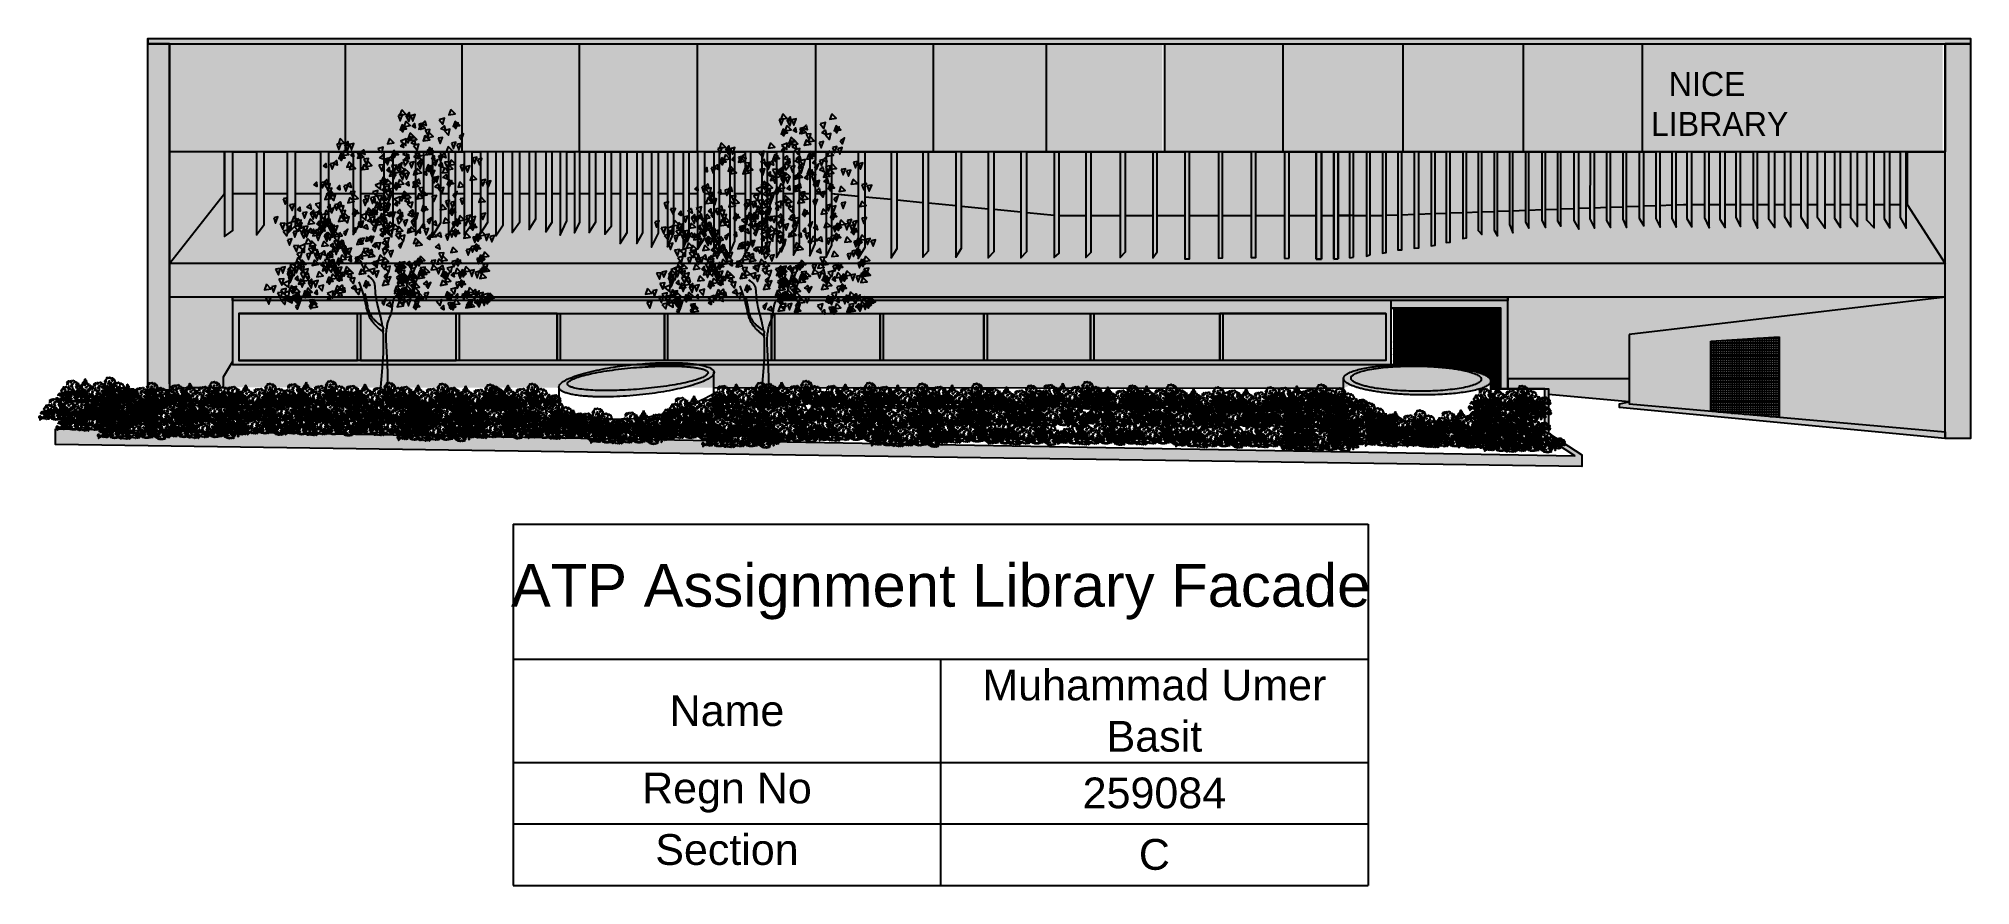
# Model space of a CAD drawing. Header units: inches. Extents: x 11.9 to 85.3, y 5.2 to 37.4.
import ezdxf

# ---------------------------------------------------------------- set-up
doc = ezdxf.new("R2010")
doc.units = ezdxf.units.IN
doc.header["$MEASUREMENT"] = 0
for name, color, linetype in [('CAY', 94, 'Continuous'), ('CAY-3', 61, 'Continuous'), ('Layer1', 7, 'Continuous')]:
    doc.layers.add(name, color=color, linetype=linetype)
doc.styles.get("Standard").update_dxf_attribs({"font": 'arial.ttf'})

msp = doc.modelspace()

# ---------------------------------------------------------------- texts
at = {"insert": (73.145, 36.117), "char_height": 0.91285, "attachment_point": 1}
msp.add_mtext_dynamic_manual_height_columns('{\\fBatmanForeverAlternate|b0|i0|c0|p2;  NICE LIBRARY}', width=7.42904, gutter_width=0.228, heights=[0], dxfattribs=at)

# ---------------------------------------------------------------- blocks, each defined once
blk = doc.blocks.new('A$C76451831')
at = {"layer": 'CAY'}
for p, q in [((915, 1791), (943, 1808)), ((936, 1767), (915, 1791)), ((953, 1736), (936, 1767)), ((943, 1808), (988, 1802)), ((960, 1687), (953, 1736)), ((956, 1621), (978, 1649)), ((978, 1649), (960, 1687)), ((988, 1802), (995, 1819)), ((995, 1819), (1022, 1840)), ((1022, 1840), (1033, 1881)), ((1033, 1881), (1078, 1889)), ((1078, 1889), (1123, 1861)), ((1123, 1861), (1150, 1840)), ((1150, 1840), (1172, 1857)), ((1172, 1857), (1178, 1895)), ((1178, 1895), (1223, 1902)), ((1223, 1902), (1261, 1885)), ((1261, 1885), (1289, 1909)), ((1289, 1909), (1320, 1923)), ((1320, 1923), (1348, 1899)), ((1348, 1864), (1331, 1847)), ((1331, 1847), (1331, 1815)), ((1331, 1815), (1348, 1819)), ((1348, 1899), (1348, 1864)), ((1348, 1819), (1351, 1854)), ((1351, 1854), (1369, 1854)), ((1369, 1854), (1393, 1864)), ((1390, 1878), (1397, 1923)), ((1393, 1864), (1390, 1878)), ((1397, 1923), (1427, 1913)), ((1427, 1913), (1438, 1895)), ((1438, 1895), (1449, 1909)), ((1449, 1909), (1480, 1930)), ((1480, 1930), (1538, 1944)), ((1538, 1944), (1556, 1923)), ((1567, 1885), (1545, 1864)), ((1545, 1864), (1549, 1833)), ((1549, 1833), (1563, 1836)), ((1556, 1923), (1567, 1885)), ((1563, 1836), (1594, 1819)), ((1594, 1784), (1573, 1760)), ((1573, 1760), (1580, 1739)), ((1580, 1739), (1673, 1805)), ((1594, 1819), (1594, 1784)), ((1673, 1805), (1736, 1795)), ((1715, 1743), (1708, 1719)), ((1708, 1719), (1736, 1705)), ((1756, 1764), (1715, 1743)), ((1736, 1795), (1756, 1764)), ((1736, 1705), (1763, 1722)), ((1763, 1722), (1777, 1746)), ((1777, 1746), (1808, 1729)), ((1808, 1729), (1822, 1691)), ((1822, 1691), (1871, 1698)), ((1933, 1656), (1851, 1624)), ((1871, 1698), (1891, 1722)), ((1891, 1722), (1933, 1656)), ((2225, 1670), (2244, 1662)), ((2241, 1669), (2225, 1670)), ((2236, 1685), (2241, 1669)), ((2254, 1668), (2236, 1685)), ((2244, 1662), (2237, 1653)), ((2237, 1653), (2251, 1652)), ((2251, 1652), (2244, 1638)), ((2244, 1638), (2260, 1637)), ((2260, 1637), (2250, 1625)), ((2253, 1684), (2254, 1668)), ((2274, 1662), (2253, 1684)), ((2271, 1759), (2292, 1764)), ((2294, 1751), (2271, 1759)), ((2273, 1672), (2274, 1662)), ((2296, 1653), (2273, 1672)), ((2275, 1743), (2294, 1751)), ((2304, 1737), (2275, 1743)), ((2292, 1764), (2276, 1775)), ((2276, 1775), (2297, 1775)), ((2278, 1674), (2300, 1681)), ((2302, 1671), (2278, 1674)), ((2291, 1724), (2304, 1737)), ((2341, 1722), (2291, 1724)), ((2295, 1694), (2313, 1683)), ((2300, 1681), (2295, 1694)), ((2307, 1649), (2295, 1661)), ((2297, 1775), (2298, 1782)), ((2298, 1782), (2305, 1769)), ((2305, 1769), (2314, 1779)), ((2311, 1663), (2307, 1649)), ((2336, 1652), (2311, 1663)), ((2313, 1683), (2319, 1691)), ((2314, 1779), (2316, 1760)), ((2316, 1760), (2324, 1768)), ((2319, 1691), (2326, 1670)), ((2324, 1768), (2331, 1749)), ((2324, 1664), (2336, 1652)), ((2325, 1710), (2341, 1722)), ((2348, 1703), (2325, 1710)), ((2326, 1670), (2326, 1683)), ((2331, 1749), (2332, 1763)), ((2332, 1763), (2347, 1746)), ((2338, 1792), (2352, 1802)), ((2360, 1791), (2338, 1792)), ((2338, 1696), (2348, 1703)), ((2356, 1687), (2338, 1696)), ((2341, 1805), (2360, 1807)), ((2352, 1802), (2341, 1805)), ((2342, 1667), (2360, 1666)), ((2347, 1746), (2345, 1754)), ((2345, 1754), (2368, 1743)), ((2348, 1767), (2372, 1777)), ((2356, 1762), (2348, 1767)), ((2348, 1679), (2356, 1687)), ((2360, 1666), (2348, 1679)), ((2356, 1778), (2360, 1791)), ((2372, 1777), (2356, 1778)), ((2361, 1767), (2356, 1762)), ((2360, 1815), (2370, 1796)), ((2360, 1807), (2360, 1815)), ((2379, 1750), (2361, 1767)), ((2362, 1849), (2393, 1848)), ((2385, 1838), (2362, 1849)), ((2362, 1629), (2408, 1636)), ((2366, 1751), (2379, 1750)), ((2368, 1743), (2366, 1751)), ((2370, 1796), (2373, 1809)), ((2373, 1809), (2402, 1787)), ((2377, 1830), (2385, 1838)), ((2398, 1832), (2377, 1830)), ((2393, 1848), (2394, 1859)), ((2394, 1859), (2402, 1851)), ((2395, 1907), (2428, 1908)), ((2422, 1901), (2395, 1907)), ((2401, 1821), (2398, 1832)), ((2402, 1869), (2400, 1878)), ((2400, 1878), (2418, 1874)), ((2419, 1832), (2401, 1821)), ((2410, 1861), (2402, 1869)), ((2402, 1851), (2410, 1861)), ((2402, 1787), (2403, 1800)), ((2403, 1800), (2429, 1799)), ((2407, 1928), (2423, 1935)), ((2425, 1922), (2407, 1928)), ((2408, 1890), (2422, 1901)), ((2445, 1886), (2408, 1890)), ((2408, 1811), (2419, 1832)), ((2429, 1799), (2408, 1811)), ((2408, 1636), (2446, 1619)), ((2417, 1917), (2425, 1922)), ((2428, 1908), (2417, 1917)), ((2418, 1874), (2429, 1863)), ((2423, 1935), (2439, 1935)), ((2424, 1948), (2437, 1956)), ((2429, 1945), (2424, 1948)), ((2427, 1879), (2445, 1886)), ((2450, 1870), (2427, 1879)), ((2439, 1935), (2429, 1945)), ((2429, 1863), (2450, 1870)), ((2435, 1980), (2451, 1977)), ((2440, 1969), (2435, 1980)), ((2437, 1956), (2450, 1953)), ((2450, 1953), (2440, 1969)), ((2441, 1999), (2449, 2004)), ((2449, 1990), (2441, 1999)), ((2446, 1619), (2473, 1643)), ((2449, 2004), (2465, 1995)), ((2459, 1977), (2449, 1990)), ((2451, 1977), (2459, 1977)), ((2455, 2017), (2461, 2025)), ((2466, 2008), (2455, 2017)), ((2461, 2025), (2461, 2040)), ((2461, 2040), (2472, 2032)), ((2465, 1995), (2466, 2008)), ((2472, 2032), (2479, 2069)), ((2473, 1643), (2504, 1657)), ((2479, 2069), (2488, 2034)), ((2501, 2036), (2487, 2021)), ((2487, 2021), (2500, 2018)), ((2488, 2034), (2501, 2036)), ((2500, 2018), (2498, 2005)), ((2498, 2005), (2508, 2004)), ((2521, 1911), (2502, 1906)), ((2502, 1906), (2520, 1897)), ((2504, 1657), (2532, 1633)), ((2516, 1999), (2507, 1991)), ((2507, 1991), (2521, 1993)), ((2508, 2004), (2516, 1999)), ((2522, 1953), (2511, 1945)), ((2511, 1945), (2511, 1938)), ((2511, 1938), (2521, 1937)), ((2531, 1987), (2512, 1975)), ((2512, 1975), (2528, 1966)), ((2528, 1966), (2512, 1959)), ((2512, 1959), (2522, 1953)), ((2512, 1889), (2537, 1902)), ((2520, 1897), (2512, 1889)), ((2529, 1923), (2513, 1916)), ((2513, 1916), (2521, 1911)), ((2521, 1993), (2523, 1985)), ((2521, 1937), (2538, 1944)), ((2523, 1985), (2531, 1987)), ((2524, 1697), (2534, 1684)), ((2542, 1689), (2524, 1697)), ((2545, 1771), (2526, 1761)), ((2526, 1761), (2553, 1760)), ((2543, 1934), (2529, 1923)), ((2558, 1827), (2531, 1817)), ((2531, 1817), (2547, 1813)), ((2546, 1880), (2533, 1865)), ((2533, 1865), (2546, 1864)), ((2534, 1684), (2548, 1683)), ((2548, 1683), (2534, 1673)), ((2534, 1673), (2569, 1680)), ((2538, 1944), (2535, 1934)), ((2535, 1934), (2543, 1934)), ((2561, 1776), (2535, 1782)), ((2535, 1782), (2545, 1771)), ((2536, 1891), (2556, 1917)), ((2537, 1902), (2536, 1891)), ((2569, 1696), (2537, 1697)), ((2537, 1697), (2542, 1689)), ((2560, 1888), (2541, 1886)), ((2541, 1886), (2546, 1880)), ((2542, 1747), (2566, 1760)), ((2553, 1760), (2542, 1747)), ((2545, 1854), (2567, 1866)), ((2546, 1864), (2545, 1854)), ((2546, 1803), (2565, 1813)), ((2547, 1813), (2546, 1803)), ((2582, 1834), (2550, 1835)), ((2550, 1835), (2558, 1827)), ((2571, 1903), (2552, 1894)), ((2552, 1894), (2560, 1888)), ((2556, 1917), (2555, 1901)), ((2555, 1901), (2571, 1903)), ((2562, 1787), (2561, 1776)), ((2562, 1800), (2581, 1818)), ((2565, 1813), (2562, 1800)), ((2583, 1783), (2562, 1787)), ((2569, 1680), (2563, 1672)), ((2563, 1672), (2582, 1679)), ((2586, 1708), (2564, 1701)), ((2564, 1701), (2569, 1696)), ((2566, 1760), (2571, 1746)), ((2567, 1855), (2581, 1879)), ((2567, 1866), (2567, 1855)), ((2571, 1746), (2582, 1759)), ((2574, 1612), (2581, 1657)), ((2598, 1844), (2577, 1839)), ((2577, 1839), (2582, 1834)), ((2581, 1818), (2578, 1802)), ((2578, 1802), (2592, 1801)), ((2592, 1801), (2578, 1791)), ((2578, 1791), (2583, 1783)), ((2578, 1717), (2586, 1708)), ((2607, 1716), (2578, 1717)), ((2579, 1671), (2606, 1681)), ((2582, 1679), (2579, 1671)), ((2581, 1879), (2580, 1863)), ((2580, 1863), (2599, 1865)), ((2581, 1657), (2612, 1647)), ((2582, 1751), (2604, 1772)), ((2582, 1759), (2582, 1751)), ((2599, 1865), (2585, 1847)), ((2585, 1847), (2598, 1844)), ((2629, 1725), (2599, 1726)), ((2599, 1726), (2607, 1716)), ((2603, 1761), (2623, 1785)), ((2604, 1772), (2603, 1761)), ((2605, 1668), (2625, 1686)), ((2606, 1681), (2605, 1668)), ((2612, 1647), (2622, 1629)), ((2635, 1739), (2618, 1737)), ((2618, 1737), (2629, 1725)), ((2622, 1768), (2639, 1787)), ((2623, 1785), (2622, 1768)), ((2622, 1629), (2633, 1643)), ((2624, 1675), (2649, 1693)), ((2625, 1686), (2624, 1675)), ((2640, 1754), (2627, 1752)), ((2627, 1752), (2635, 1739)), ((2652, 1773), (2633, 1763)), ((2633, 1763), (2640, 1754)), ((2633, 1643), (2664, 1664)), ((2639, 1787), (2636, 1770)), ((2636, 1770), (2652, 1773)), ((2648, 1680), (2665, 1695)), ((2649, 1693), (2648, 1680)), ((2678, 1679), (2661, 1669)), ((2661, 1669), (2672, 1665)), ((2665, 1695), (2662, 1679)), ((2662, 1679), (2678, 1679)), ((2664, 1664), (2723, 1678)), ((2723, 1678), (2740, 1657)), ((2740, 1657), (2751, 1619)), ((3199, 1634), (3227, 1651)), ((3227, 1651), (3272, 1645)), ((3272, 1645), (3279, 1662)), ((3279, 1662), (3306, 1683)), ((3306, 1683), (3317, 1724)), ((3317, 1724), (3362, 1732)), ((3362, 1732), (3407, 1704)), ((3407, 1704), (3434, 1683)), ((3434, 1683), (3456, 1700)), ((3456, 1700), (3462, 1738)), ((3462, 1738), (3508, 1745)), ((3508, 1745), (3545, 1728)), ((3545, 1728), (3573, 1752)), ((3573, 1752), (3604, 1766)), ((3604, 1766), (3632, 1742)), ((3632, 1707), (3615, 1690)), ((3615, 1690), (3615, 1658)), ((3615, 1658), (3632, 1662)), ((3632, 1742), (3632, 1707)), ((3632, 1662), (3635, 1697)), ((3635, 1697), (3653, 1697)), ((3653, 1697), (3677, 1707)), ((3674, 1721), (3681, 1766)), ((3677, 1707), (3674, 1721)), ((3681, 1766), (3712, 1756)), ((3712, 1756), (3722, 1738)), ((3722, 1738), (3733, 1752)), ((3733, 1752), (3764, 1773)), ((3764, 1773), (3822, 1787)), ((3822, 1787), (3840, 1766)), ((3851, 1728), (3829, 1707)), ((3829, 1707), (3833, 1676)), ((3833, 1676), (3847, 1679)), ((3840, 1766), (3851, 1728)), ((3847, 1679), (3878, 1662)), ((3864, 1582), (3957, 1648)), ((3878, 1662), (3878, 1627)), ((3957, 1648), (4020, 1638)), ((4020, 1638), (4041, 1607)), ((4611, 1646), (4624, 1654)), ((4616, 1644), (4611, 1646)), ((4626, 1633), (4616, 1644)), ((4628, 1667), (4623, 1678)), ((4623, 1678), (4639, 1675)), ((4624, 1654), (4638, 1651)), ((4638, 1651), (4628, 1667)), ((4629, 1697), (4637, 1702)), ((4636, 1688), (4629, 1697)), ((4646, 1675), (4636, 1688)), ((4637, 1702), (4652, 1693)), ((4639, 1675), (4646, 1675)), ((4643, 1715), (4648, 1723)), ((4653, 1706), (4643, 1715)), ((4648, 1723), (4649, 1738)), ((4649, 1738), (4659, 1730)), ((4652, 1693), (4653, 1706)), ((4659, 1730), (4666, 1767)), ((4666, 1767), (4675, 1732)), ((4675, 1732), (4688, 1734)), ((4688, 1734), (4675, 1719)), ((4675, 1719), (4688, 1716)), ((4688, 1716), (4685, 1703)), ((4685, 1703), (4695, 1702)), ((4695, 1702), (4703, 1697)), ((4703, 1697), (4695, 1689)), ((4695, 1689), (4708, 1691)), ((4715, 1664), (4699, 1657)), ((4699, 1657), (4709, 1651)), ((4709, 1651), (4699, 1643)), ((4699, 1643), (4699, 1636)), ((4719, 1685), (4700, 1673)), ((4700, 1673), (4715, 1664)), ((4708, 1691), (4711, 1683)), ((4709, 1635), (4725, 1642)), ((4711, 1683), (4719, 1685)), ((4725, 1642), (4722, 1632)), ((891, 1611), (946, 1587)), ((946, 1587), (956, 1621)), ((1733, 1303), (1656, 1285)), ((1868, 1552), (1847, 1528)), ((1847, 1528), (1874, 1497)), ((1851, 1624), (1868, 1552)), ((1914, 671), (1864, 678)), ((1874, 1497), (1899, 1503)), ((1949, 637), (1889, 704)), ((1899, 1503), (1916, 1542)), ((1916, 1542), (1940, 1562)), ((1959, 684), (1918, 721)), ((2007, 736), (1936, 779)), ((1940, 1562), (1955, 1556)), ((1985, 1403), (1944, 1358)), ((1944, 1358), (1957, 1323)), ((2022, 640), (1947, 796)), ((1955, 1556), (1982, 1510)), ((1957, 1323), (2020, 1306)), ((2048, 684), (1960, 805)), ((2035, 547), (1967, 564)), ((1982, 1510), (2010, 1535)), ((1991, 580), (1983, 586)), ((1986, 771), (1984, 798)), ((2016, 1392), (1985, 1403)), ((2009, 882), (1986, 892)), ((2034, 1493), (1999, 1466)), ((1999, 1466), (2016, 1445)), ((2041, 540), (2004, 570)), ((2028, 858), (2007, 900)), ((2010, 1535), (2034, 1528)), ((2016, 1445), (2041, 1448)), ((2048, 1410), (2016, 1392)), ((2034, 1528), (2034, 1493)), ((2041, 1448), (2048, 1410)), ((2090, 501), (2041, 540)), ((2079, 689), (2058, 766)), ((2092, 503), (2060, 530)), ((2147, 420), (2070, 556)), ((2071, 727), (2074, 767)), ((2075, 1346), (2131, 1321)), ((2076, 556), (2104, 508)), ((2097, 475), (2090, 501)), ((2098, 480), (2092, 503)), ((2139, 763), (2093, 812)), ((2096, 815), (2134, 774)), ((2125, 450), (2097, 475)), ((2123, 458), (2098, 480)), ((2099, 1526), (2127, 1543)), ((2120, 1501), (2099, 1526)), ((2103, 544), (2111, 490)), ((2104, 508), (2104, 547)), ((2111, 490), (2145, 435)), ((2152, 425), (2117, 550)), ((2138, 1470), (2120, 1501)), ((2134, 774), (2125, 836)), ((2143, 408), (2125, 450)), ((2127, 1543), (2172, 1536)), ((2150, 448), (2129, 521)), ((2131, 1321), (2141, 1356)), ((2144, 1422), (2138, 1470)), ((2138, 140), (2141, 408)), ((2158, 672), (2139, 763)), ((2141, 1356), (2162, 1383)), ((2162, 1383), (2144, 1422)), ((2147, 464), (2149, 523)), ((2147, 135), (2147, 420)), ((2168, 541), (2150, 448)), ((2152, 425), (2175, 548)), ((2152, 425), (2181, 519)), ((2160, 768), (2154, 703)), ((2154, 703), (2160, 684)), ((2157, 406), (2241, 542)), ((2161, 135), (2157, 406)), ((2158, 430), (2160, 425)), ((2160, 425), (2212, 505)), ((2172, 1536), (2179, 1553)), ((2179, 1553), (2207, 1574)), ((2183, 721), (2196, 776)), ((2202, 861), (2239, 911)), ((2205, 871), (2213, 919)), ((2205, 480), (2267, 524)), ((2207, 1574), (2217, 1616)), ((2208, 604), (2241, 710)), ((2213, 602), (2229, 666)), ((2228, 971), (2215, 1022)), ((2215, 496), (2264, 523)), ((2217, 1616), (2262, 1623)), ((2218, 940), (2236, 1016)), ((2229, 792), (2252, 833)), ((2229, 666), (2269, 705)), ((2250, 1625), (2280, 1628)), ((2262, 1623), (2307, 1595)), ((2268, 805), (2273, 826)), ((2280, 1628), (2273, 1616)), ((2273, 1616), (2302, 1619)), ((2279, 603), (2380, 766)), ((2281, 794), (2332, 870)), ((2290, 555), (2334, 570)), ((2294, 724), (2355, 794)), ((2302, 1619), (2295, 1610)), ((2295, 1610), (2317, 1605)), ((2297, 632), (2298, 685)), ((2307, 1595), (2335, 1574)), ((2317, 1605), (2312, 1599)), ((2312, 1599), (2344, 1602)), ((2323, 565), (2360, 551)), ((2325, 669), (2421, 715)), ((2326, 761), (2348, 866)), ((2334, 570), (2369, 602)), ((2335, 1574), (2356, 1592)), ((2339, 1593), (2357, 1603)), ((2344, 1602), (2339, 1593)), ((2357, 1603), (2348, 1589)), ((2350, 716), (2356, 776)), ((2356, 1592), (2362, 1629)), ((2370, 803), (2374, 841)), ((2399, 637), (2439, 692)), ((2418, 628), (2462, 649)), ((2426, 723), (2464, 740)), ((2447, 681), (2426, 723)), ((2439, 637), (2450, 681)), ((2499, 664), (2447, 681)), ((2464, 740), (2509, 754)), ((2492, 827), (2513, 868)), ((2516, 799), (2492, 827)), ((2509, 633), (2499, 664)), ((2509, 754), (2516, 799)), ((2513, 868), (2561, 862)), ((2532, 1598), (2515, 1581)), ((2515, 1581), (2515, 1550)), ((2515, 1550), (2532, 1553)), ((2532, 1633), (2532, 1598)), ((2532, 1553), (2536, 1588)), ((2536, 1588), (2553, 1588)), ((2553, 1588), (2578, 1598)), ((2578, 1598), (2574, 1612)), ((2751, 1619), (2730, 1598)), ((2730, 1598), (2733, 1567)), ((2733, 1567), (2747, 1570)), ((2747, 1570), (2779, 1553)), ((2779, 1518), (2757, 1494)), ((2757, 1494), (2764, 1474)), ((2764, 1474), (2858, 1540)), ((2779, 1553), (2779, 1518)), ((2858, 1540), (2920, 1529)), ((2900, 1477), (2892, 1453)), ((2892, 1453), (2920, 1439)), ((2941, 1498), (2900, 1477)), ((2920, 1529), (2941, 1498)), ((2920, 1439), (2948, 1456)), ((2948, 1456), (2961, 1481)), ((2961, 1481), (2993, 1464)), ((2993, 1464), (3007, 1425)), ((3007, 1425), (3055, 1432)), ((3052, 1287), (3031, 1262)), ((3118, 1390), (3035, 1359)), ((3035, 1359), (3052, 1287)), ((3055, 1432), (3076, 1456)), ((3076, 1456), (3118, 1390)), ((3175, 1454), (3230, 1430)), ((3220, 1610), (3199, 1634)), ((3237, 1579), (3220, 1610)), ((3230, 1430), (3240, 1464)), ((3244, 1530), (3237, 1579)), ((3240, 1464), (3262, 1492)), ((3262, 1492), (3244, 1530)), ((3832, 373), (3808, 342)), ((3846, 373), (3832, 373)), ((3884, 380), (3846, 373)), ((3878, 1627), (3857, 1603)), ((3857, 1603), (3864, 1582)), ((3898, 463), (3863, 446)), ((3863, 446), (3870, 414)), ((3870, 414), (3884, 380)), ((3915, 501), (3898, 463)), ((3999, 1586), (3992, 1562)), ((3992, 1562), (4020, 1548)), ((4041, 1607), (3999, 1586)), ((4020, 1548), (4048, 1565)), ((4048, 1565), (4061, 1589)), ((4061, 1589), (4092, 1572)), ((4092, 1572), (4107, 1534)), ((4107, 1534), (4155, 1541)), ((4152, 1395), (4131, 1371)), ((4131, 1371), (4158, 1340)), ((4217, 1499), (4135, 1467)), ((4135, 1467), (4152, 1395)), ((4155, 1541), (4176, 1565)), ((4158, 1340), (4183, 1346)), ((4176, 1565), (4217, 1499)), ((4183, 1346), (4200, 1385)), ((4200, 1385), (4225, 1405)), ((4225, 1405), (4239, 1399)), ((4269, 1246), (4228, 1201)), ((4228, 1201), (4242, 1166)), ((4239, 1399), (4266, 1353)), ((4242, 1166), (4304, 1149)), ((4253, 1043), (4285, 1039)), ((4266, 1353), (4294, 1378)), ((4301, 1235), (4269, 1246)), ((4318, 1336), (4283, 1309)), ((4283, 1309), (4301, 1288)), ((4285, 1039), (4290, 1076)), ((4290, 1076), (4327, 1060)), ((4294, 1378), (4318, 1371)), ((4301, 1288), (4325, 1291)), ((4332, 1253), (4301, 1235)), ((4306, 1196), (4324, 1207)), ((4319, 1180), (4306, 1196)), ((4343, 702), (4315, 697)), ((4318, 1371), (4318, 1336)), ((4331, 1159), (4319, 1180)), ((4324, 1207), (4354, 1203)), ((4325, 1291), (4332, 1253)), ((4327, 1060), (4333, 1083)), ((4336, 1127), (4331, 1159)), ((4333, 1083), (4347, 1101)), ((4347, 1101), (4336, 1127)), ((4354, 681), (4343, 702)), ((4354, 1203), (4359, 1214)), ((4373, 681), (4354, 681)), ((4359, 1214), (4377, 1228)), ((4375, 697), (4373, 681)), ((4403, 718), (4375, 697)), ((4377, 1228), (4384, 1256)), ((4384, 1256), (4414, 1261)), ((4414, 715), (4403, 718)), ((4410, 1308), (4432, 1309)), ((4447, 1295), (4410, 1308)), ((4414, 1261), (4444, 1242)), ((4424, 743), (4414, 715)), ((4459, 684), (4418, 721)), ((4432, 1309), (4419, 1326)), ((4419, 1326), (4458, 1322)), ((4430, 736), (4424, 743)), ((4442, 803), (4430, 782)), ((4430, 782), (4440, 755)), ((4442, 724), (4430, 736)), ((4507, 736), (4436, 779)), ((4440, 755), (4449, 741)), ((4472, 803), (4442, 803)), ((4449, 741), (4442, 724)), ((4444, 1242), (4463, 1228)), ((4522, 640), (4447, 796)), ((4458, 1457), (4479, 1462)), ((4482, 1449), (4458, 1457)), ((4458, 1322), (4458, 1324)), ((4458, 1324), (4477, 1313)), ((4548, 684), (4460, 805)), ((4462, 1441), (4482, 1449)), ((4492, 1435), (4462, 1441)), ((4463, 1228), (4477, 1240)), ((4464, 1473), (4485, 1473)), ((4479, 1462), (4464, 1473)), ((4465, 1372), (4487, 1379)), ((4489, 1369), (4465, 1372)), ((4465, 1356), (4489, 1369)), ((4497, 1360), (4465, 1356)), ((4535, 547), (4467, 564)), ((4495, 792), (4472, 803)), ((4477, 1313), (4477, 1324)), ((4477, 1324), (4506, 1304)), ((4477, 1240), (4481, 1265)), ((4478, 1422), (4492, 1435)), ((4528, 1420), (4478, 1422)), ((4481, 1265), (4511, 1270)), ((4487, 1379), (4482, 1393)), ((4482, 1393), (4501, 1381)), ((4491, 580), (4483, 586)), ((4486, 771), (4484, 798)), ((4485, 1473), (4485, 1480)), ((4485, 1480), (4493, 1467)), ((4509, 882), (4486, 892)), ((4493, 1467), (4501, 1477)), ((4494, 1342), (4497, 1360)), ((4521, 1344), (4494, 1342)), ((4504, 808), (4495, 792)), ((4501, 1477), (4503, 1458)), ((4501, 1381), (4506, 1389)), ((4501, 1318), (4535, 1300)), ((4506, 1304), (4501, 1318)), ((4503, 1458), (4511, 1466)), ((4530, 785), (4504, 808)), ((4541, 540), (4504, 570)), ((4506, 1389), (4513, 1368)), ((4528, 858), (4507, 900)), ((4511, 1466), (4519, 1447)), ((4511, 1270), (4536, 1258)), ((4512, 1408), (4528, 1420)), ((4536, 1402), (4512, 1408)), ((4513, 1368), (4514, 1381)), ((4514, 1381), (4529, 1354)), ((4519, 1461), (4535, 1444)), ((4519, 1447), (4519, 1461)), ((4520, 1327), (4521, 1344)), ((4552, 1337), (4520, 1327)), ((4525, 1394), (4536, 1402)), ((4543, 1385), (4525, 1394)), ((4526, 1490), (4539, 1500)), ((4547, 1489), (4526, 1490)), ((4529, 1503), (4548, 1505)), ((4539, 1500), (4529, 1503)), ((4529, 1354), (4529, 1365)), ((4529, 1365), (4548, 1364)), ((4530, 1316), (4552, 1337)), ((4535, 1300), (4530, 1316)), ((4551, 769), (4530, 785)), ((4535, 1444), (4532, 1452)), ((4532, 1452), (4556, 1441)), ((4535, 1465), (4560, 1475)), ((4543, 1460), (4535, 1465)), ((4535, 1378), (4543, 1385)), ((4548, 1364), (4535, 1378)), ((4536, 1258), (4555, 1275)), ((4590, 501), (4541, 540)), ((4549, 1465), (4543, 1460)), ((4544, 1476), (4547, 1489)), ((4560, 1475), (4544, 1476)), ((4548, 1513), (4558, 1494)), ((4548, 1505), (4548, 1513)), ((4573, 1536), (4549, 1547)), ((4549, 1547), (4581, 1546)), ((4567, 1448), (4549, 1465)), ((4580, 764), (4551, 769)), ((4556, 1441), (4553, 1449)), ((4553, 1449), (4567, 1448)), ((4555, 1275), (4576, 1284)), ((4558, 1494), (4561, 1507)), ((4579, 689), (4558, 766)), ((4592, 503), (4560, 530)), ((4561, 1507), (4589, 1485)), ((4564, 1528), (4573, 1536)), ((4586, 1530), (4564, 1528)), ((4647, 420), (4570, 556)), ((4571, 727), (4574, 767)), ((4576, 1284), (4594, 1268)), ((4576, 556), (4604, 508)), ((4588, 805), (4578, 787)), ((4578, 787), (4594, 778)), ((4594, 778), (4580, 764)), ((4581, 1557), (4589, 1549)), ((4581, 1546), (4581, 1557)), ((4583, 1605), (4615, 1606)), ((4609, 1599), (4583, 1605)), ((4594, 1244), (4583, 1233)), ((4583, 1233), (4583, 1212)), ((4583, 1212), (4594, 1214)), ((4588, 1519), (4586, 1530)), ((4587, 1576), (4606, 1572)), ((4590, 1567), (4587, 1576)), ((4607, 1530), (4588, 1519)), ((4608, 831), (4588, 805)), ((4589, 1549), (4597, 1559)), ((4589, 1485), (4590, 1498)), ((4597, 1559), (4590, 1567)), ((4590, 1498), (4616, 1497)), ((4597, 475), (4590, 501)), ((4598, 480), (4592, 503)), ((4639, 763), (4593, 812)), ((4594, 1626), (4611, 1633)), ((4613, 1620), (4594, 1626)), ((4594, 1268), (4594, 1244)), ((4594, 1214), (4597, 1238)), ((4595, 1509), (4607, 1530)), ((4616, 1497), (4595, 1509)), ((4596, 1588), (4609, 1599)), ((4633, 1584), (4596, 1588)), ((4596, 815), (4634, 774)), ((4597, 1238), (4608, 1238)), ((4625, 450), (4597, 475)), ((4623, 458), (4598, 480)), ((4603, 544), (4611, 490)), ((4604, 1615), (4613, 1620)), ((4615, 1606), (4604, 1615)), ((4604, 508), (4604, 547)), ((4606, 1572), (4616, 1561)), ((4608, 1238), (4625, 1244)), ((4627, 838), (4608, 831)), ((4611, 1633), (4626, 1633)), ((4611, 490), (4645, 435)), ((4614, 1577), (4633, 1584)), ((4638, 1568), (4614, 1577)), ((4616, 1561), (4638, 1568)), ((4652, 425), (4617, 550)), ((4622, 1254), (4627, 1284)), ((4625, 1244), (4622, 1254)), ((4634, 774), (4625, 836)), ((4643, 408), (4625, 450)), ((4627, 1284), (4647, 1277)), ((4647, 817), (4627, 838)), ((4650, 448), (4629, 521)), ((4638, 140), (4641, 408)), ((4658, 672), (4639, 763)), ((4645, 796), (4647, 817)), ((4664, 769), (4645, 796)), ((4647, 1277), (4654, 1265)), ((4647, 464), (4649, 523)), ((4647, 135), (4647, 420)), ((4668, 541), (4650, 448)), ((4652, 425), (4675, 548)), ((4652, 425), (4681, 519)), ((4654, 1265), (4661, 1275)), ((4660, 768), (4654, 703)), ((4654, 703), (4660, 684)), ((4657, 406), (4741, 542)), ((4661, 135), (4657, 406)), ((4658, 430), (4660, 425)), ((4660, 425), (4712, 505)), ((4661, 1275), (4682, 1288)), ((4694, 778), (4664, 769)), ((4682, 1288), (4721, 1298)), ((4683, 721), (4696, 776)), ((4708, 1609), (4689, 1604)), ((4689, 1604), (4708, 1595)), ((4724, 752), (4694, 778)), ((4699, 1636), (4709, 1635)), ((4717, 1621), (4700, 1614)), ((4700, 1614), (4708, 1609)), ((4700, 1588), (4724, 1600)), ((4708, 1595), (4700, 1588)), ((4702, 861), (4739, 911)), ((4705, 871), (4713, 919)), ((4705, 480), (4767, 524)), ((4708, 604), (4741, 710)), ((4711, 1395), (4721, 1382)), ((4730, 1387), (4711, 1395)), ((4713, 602), (4729, 666)), ((4733, 1469), (4714, 1459)), ((4714, 1459), (4740, 1458)), ((4728, 971), (4715, 1022)), ((4715, 496), (4764, 523)), ((4730, 1632), (4717, 1621)), ((4745, 1525), (4718, 1515)), ((4718, 1515), (4734, 1512)), ((4718, 940), (4736, 1016)), ((4734, 1578), (4720, 1563)), ((4720, 1563), (4733, 1562)), ((4721, 1382), (4735, 1381)), ((4735, 1381), (4721, 1371)), ((4721, 1371), (4756, 1378)), ((4721, 1298), (4733, 1284)), ((4728, 852), (4721, 824)), ((4721, 824), (4721, 798)), ((4721, 798), (4747, 785)), ((4722, 1632), (4730, 1632)), ((4722, 1480), (4733, 1469)), ((4749, 1474), (4722, 1480)), ((4724, 1589), (4743, 1616)), ((4724, 1600), (4724, 1589)), ((4724, 727), (4724, 752)), ((4735, 708), (4724, 727)), ((4725, 1395), (4730, 1387)), ((4757, 1394), (4725, 1395)), ((4740, 1258), (4726, 1244)), ((4726, 1244), (4728, 1224)), ((4747, 1586), (4728, 1584)), ((4728, 1584), (4734, 1578)), ((4728, 1224), (4738, 1226)), ((4761, 826), (4728, 852)), ((4740, 1458), (4729, 1446)), ((4729, 1446), (4753, 1458)), ((4729, 792), (4752, 833)), ((4729, 666), (4769, 705)), ((4769, 1300), (4732, 1299)), ((4732, 1299), (4748, 1296)), ((4733, 1552), (4754, 1564)), ((4733, 1562), (4733, 1552)), ((4733, 1284), (4740, 1258)), ((4734, 1512), (4734, 1501)), ((4734, 1501), (4753, 1511)), ((4761, 713), (4735, 708)), ((4769, 1532), (4738, 1533)), ((4738, 1533), (4745, 1525)), ((4738, 1226), (4759, 1214)), ((4759, 1601), (4740, 1592)), ((4740, 1592), (4747, 1586)), ((4743, 1616), (4743, 1599)), ((4743, 1599), (4759, 1601)), ((4759, 1191), (4744, 1175)), ((4744, 1175), (4749, 1161)), ((4747, 785), (4763, 808)), ((4749, 1498), (4769, 1516)), ((4753, 1511), (4749, 1498)), ((4770, 1481), (4749, 1485)), ((4749, 1485), (4749, 1474)), ((4749, 1161), (4811, 1205)), ((4750, 1370), (4769, 1378)), ((4756, 1378), (4750, 1370)), ((4773, 1406), (4751, 1399)), ((4751, 1399), (4757, 1394)), ((4753, 1458), (4758, 1445)), ((4754, 1553), (4768, 1577)), ((4754, 1564), (4754, 1553)), ((4754, 1311), (4769, 1300)), ((4785, 1310), (4754, 1311)), ((4758, 1445), (4769, 1457)), ((4759, 1214), (4759, 1191)), ((4768, 761), (4759, 732)), ((4759, 732), (4802, 718)), ((4805, 826), (4761, 826)), ((4777, 699), (4761, 713)), ((4763, 808), (4781, 796)), ((4786, 1542), (4764, 1537)), ((4764, 1537), (4769, 1532)), ((4769, 1516), (4765, 1500)), ((4765, 1500), (4779, 1500)), ((4779, 1500), (4765, 1489)), ((4765, 1489), (4770, 1481)), ((4795, 1414), (4765, 1415)), ((4765, 1415), (4773, 1406)), ((4766, 1369), (4793, 1379)), ((4769, 1378), (4766, 1369)), ((4768, 1577), (4768, 1561)), ((4768, 1561), (4787, 1563)), ((4768, 805), (4773, 826)), ((4784, 750), (4768, 761)), ((4769, 1449), (4791, 1470)), ((4769, 1457), (4769, 1449)), ((4787, 1563), (4772, 1545)), ((4772, 1545), (4786, 1542)), ((4800, 1326), (4773, 1321)), ((4773, 1321), (4785, 1310)), ((4786, 686), (4777, 699)), ((4779, 603), (4880, 766)), ((4781, 794), (4832, 870)), ((4781, 796), (4796, 773)), ((4796, 773), (4784, 750)), ((4810, 1338), (4786, 1334)), ((4786, 1334), (4800, 1326)), ((4816, 690), (4786, 686)), ((4787, 1424), (4795, 1414)), ((4816, 1423), (4787, 1424)), ((4790, 555), (4834, 570)), ((4791, 1459), (4810, 1483)), ((4791, 1470), (4791, 1459)), ((4793, 1366), (4812, 1384)), ((4793, 1379), (4793, 1366)), ((4794, 724), (4855, 794)), ((4835, 1346), (4795, 1350)), ((4795, 1350), (4810, 1338)), ((4797, 632), (4798, 685)), ((4851, 870), (4800, 859)), ((4800, 859), (4805, 826)), ((4802, 718), (4816, 706)), ((4822, 1437), (4806, 1435)), ((4806, 1435), (4816, 1423)), ((4810, 1466), (4826, 1485)), ((4810, 1483), (4810, 1466)), ((4811, 1205), (4853, 1198)), ((4812, 1373), (4836, 1391)), ((4812, 1384), (4812, 1373)), ((4828, 1453), (4814, 1450)), ((4814, 1450), (4822, 1437)), ((4816, 706), (4816, 690)), ((4839, 1471), (4820, 1461)), ((4820, 1461), (4828, 1453)), ((4822, 1359), (4835, 1346)), ((4845, 1351), (4822, 1359)), ((4826, 1485), (4823, 1469)), ((4823, 1469), (4839, 1471)), ((4823, 565), (4860, 551)), ((4825, 669), (4921, 715)), ((4826, 761), (4848, 866)), ((4828, 1312), (4839, 1298)), ((4839, 1164), (4834, 1148)), ((4834, 1148), (4853, 1139)), ((4834, 570), (4869, 602)), ((4836, 1378), (4852, 1393)), ((4836, 1391), (4836, 1378)), ((4839, 1298), (4850, 1314)), ((4867, 1178), (4839, 1164)), ((4859, 1363), (4843, 1361)), ((4843, 1361), (4845, 1351)), ((4852, 1393), (4849, 1377)), ((4865, 1377), (4849, 1367)), ((4849, 1377), (4865, 1377)), ((4849, 1367), (4859, 1363)), ((4850, 1314), (4852, 1303)), ((4850, 716), (4856, 776)), ((4860, 840), (4851, 870)), ((4851, 796), (4869, 805)), ((4858, 773), (4851, 796)), ((4852, 1303), (4866, 1323)), ((4853, 1198), (4867, 1178)), ((4853, 1139), (4871, 1150)), ((4878, 766), (4858, 773)), ((4881, 838), (4860, 840)), ((4866, 1323), (4868, 1313)), ((4868, 1313), (4882, 1326)), ((4892, 1298), (4868, 1299)), ((4869, 805), (4886, 810)), ((4870, 803), (4874, 841)), ((4871, 1150), (4880, 1166)), ((4888, 727), (4878, 766)), ((4880, 1166), (4901, 1155)), ((4895, 1314), (4881, 1304)), ((4881, 1304), (4892, 1298)), ((4886, 810), (4881, 838)), ((4882, 1326), (4882, 1315)), ((4882, 1315), (4895, 1314)), ((4922, 718), (4888, 727)), ((4899, 637), (4939, 692)), ((4901, 1155), (4911, 1129)), ((4911, 1129), (4943, 1134)), ((4918, 628), (4962, 649)), ((4932, 711), (4922, 718)), ((4941, 1037), (4927, 1021)), ((4927, 1021), (4945, 1000)), ((4985, 1106), (4930, 1085)), ((4930, 1085), (4941, 1037)), ((4952, 681), (4932, 711)), ((4939, 637), (4950, 681)), ((4943, 1134), (4957, 1150)), ((4945, 1000), (4962, 1004)), ((4952, 783), (4979, 737)), ((4989, 699), (4952, 681)), ((4957, 1150), (4985, 1106)), ((4962, 1004), (4973, 1030)), ((4973, 1030), (4989, 1043)), ((4979, 737), (5007, 762)), ((5014, 620), (4982, 630)), ((4989, 1043), (4999, 1039)), ((5005, 697), (4989, 699)), ((5019, 937), (4992, 907)), ((4992, 907), (5001, 884)), ((5031, 720), (4997, 693)), ((4997, 693), (5014, 672)), ((4999, 1039), (5017, 1009)), ((5001, 884), (5042, 873)), ((5029, 678), (5005, 697)), ((5030, 249), (5006, 252)), ((5007, 762), (5031, 755)), ((5014, 672), (5038, 675)), ((5045, 637), (5014, 620)), ((5033, 822), (5015, 813)), ((5015, 813), (5024, 794)), ((5017, 1009), (5036, 1025)), ((5040, 930), (5019, 937)), ((5024, 794), (5049, 794)), ((5052, 997), (5029, 979)), ((5029, 979), (5040, 965)), ((5045, 699), (5029, 678)), ((5065, 221), (5030, 249)), ((5031, 755), (5031, 720)), ((5042, 826), (5033, 822)), ((5036, 1025), (5052, 1021)), ((5038, 675), (5045, 637)), ((5040, 965), (5056, 967)), ((5061, 942), (5040, 930)), ((5042, 873), (5052, 852)), ((5052, 852), (5042, 826)), ((5054, 699), (5045, 699)), ((5049, 794), (5073, 817)), ((5052, 1021), (5052, 997)), ((5079, 704), (5054, 699)), ((5055, 211), (5069, 216)), ((5084, 195), (5055, 211)), ((5056, 967), (5061, 942)), ((5057, 486), (5100, 482)), ((5088, 469), (5057, 486)), ((5058, 1092), (5071, 1092)), ((5069, 216), (5061, 228)), ((5061, 228), (5085, 210)), ((5062, 94), (5115, 98)), ((5102, 90), (5062, 94)), ((5063, 450), (5087, 433)), ((5064, 459), (5088, 469)), ((5096, 453), (5064, 459)), ((5089, 252), (5065, 221)), ((5065, 185), (5084, 195)), ((5105, 181), (5065, 185)), ((5089, 759), (5066, 748)), ((5066, 748), (5070, 727)), ((5071, 1092), (5070, 1078)), ((5070, 1078), (5096, 1076)), ((5070, 727), (5079, 704)), ((5073, 817), (5089, 805)), ((5080, 227), (5106, 199)), ((5085, 210), (5080, 227)), ((5085, 69), (5102, 90)), ((5139, 76), (5085, 69)), ((5110, 244), (5086, 258)), ((5086, 258), (5110, 252)), ((5089, 805), (5100, 785)), ((5100, 785), (5089, 759)), ((5112, 313), (5089, 341)), ((5089, 341), (5129, 326)), ((5103, 252), (5089, 252)), ((5090, 445), (5096, 453)), ((5127, 443), (5090, 445)), ((5093, 373), (5125, 382)), ((5133, 366), (5093, 373)), ((5094, 314), (5112, 313)), ((5128, 297), (5094, 314)), ((5096, 1076), (5099, 1092)), ((5099, 1092), (5112, 1096)), ((5099, 237), (5110, 244)), ((5134, 233), (5099, 237)), ((5100, 490), (5110, 479)), ((5100, 482), (5100, 490)), ((5102, 164), (5105, 181)), ((5163, 176), (5102, 164)), ((5141, 259), (5103, 252)), ((5106, 199), (5109, 207)), ((5109, 207), (5124, 196)), ((5110, 479), (5119, 489)), ((5110, 252), (5111, 260)), ((5111, 260), (5131, 238)), ((5112, 1096), (5119, 1089)), ((5115, 98), (5116, 108)), ((5116, 108), (5142, 89)), ((5117, 353), (5133, 366)), ((5170, 357), (5117, 353)), ((5117, 284), (5128, 297)), ((5167, 280), (5117, 284)), ((5119, 1089), (5142, 1103)), ((5119, 489), (5131, 475)), ((5119, 433), (5127, 443)), ((5173, 442), (5119, 433)), ((5155, 343), (5120, 325)), ((5120, 325), (5127, 294)), ((5121, 390), (5155, 381)), ((5125, 382), (5121, 390)), ((5151, 118), (5122, 142)), ((5122, 142), (5157, 128)), ((5124, 196), (5127, 212)), ((5125, 526), (5157, 525)), ((5167, 514), (5125, 526)), ((5125, 60), (5139, 76)), ((5173, 61), (5125, 60)), ((5126, 337), (5139, 310)), ((5129, 326), (5126, 337)), ((5127, 294), (5141, 259)), ((5127, 212), (5151, 187)), ((5128, 222), (5134, 233)), ((5152, 216), (5128, 222)), ((5131, 475), (5134, 488)), ((5131, 238), (5132, 254)), ((5132, 254), (5155, 237)), ((5134, 488), (5153, 475)), ((5137, 417), (5173, 442)), ((5180, 423), (5137, 417)), ((5139, 310), (5147, 323)), ((5142, 1103), (5170, 1139)), ((5142, 89), (5142, 97)), ((5142, 97), (5173, 74)), ((5143, 571), (5167, 572)), ((5166, 559), (5143, 571)), ((5144, 155), (5163, 176)), ((5190, 161), (5144, 155)), ((5145, 549), (5166, 559)), ((5182, 548), (5145, 549)), ((5145, 115), (5151, 118)), ((5173, 74), (5145, 115)), ((5155, 381), (5147, 397)), ((5147, 397), (5173, 375)), ((5147, 323), (5173, 309)), ((5155, 237), (5150, 251)), ((5150, 251), (5187, 234)), ((5151, 506), (5167, 514)), ((5186, 511), (5151, 506)), ((5151, 267), (5167, 280)), ((5204, 273), (5151, 267)), ((5151, 187), (5152, 216)), ((5153, 475), (5153, 490)), ((5153, 490), (5174, 482)), ((5153, 347), (5170, 357)), ((5198, 332), (5153, 347)), ((5172, 380), (5155, 343)), ((5156, 51), (5173, 61)), ((5236, 37), (5156, 51)), ((5157, 525), (5171, 527)), ((5157, 128), (5159, 141)), ((5159, 141), (5174, 103)), ((5164, 405), (5180, 423)), ((5198, 414), (5164, 405)), ((5165, 1182), (5193, 1187)), ((5174, 1166), (5165, 1182)), ((5167, 572), (5167, 586)), ((5167, 586), (5185, 567)), ((5169, 328), (5198, 332)), ((5173, 309), (5169, 328)), ((5170, 1139), (5191, 1141)), ((5170, 498), (5186, 511)), ((5174, 482), (5170, 498)), ((5171, 527), (5191, 513)), ((5172, 631), (5193, 633)), ((5208, 619), (5172, 631)), ((5173, 538), (5182, 548)), ((5227, 544), (5173, 538)), ((5173, 375), (5187, 388)), ((5187, 1164), (5174, 1166)), ((5174, 103), (5180, 119)), ((5198, 1000), (5176, 982)), ((5240, 162), (5176, 151)), ((5176, 151), (5190, 161)), ((5180, 650), (5220, 645)), ((5193, 633), (5180, 650)), ((5180, 119), (5208, 92)), ((5187, 234), (5182, 247)), ((5182, 247), (5216, 224)), ((5185, 567), (5186, 577)), ((5186, 577), (5212, 560)), ((5191, 1141), (5187, 1164)), ((5187, 388), (5198, 414)), ((5189, 524), (5234, 506)), ((5191, 513), (5189, 524)), ((5192, 614), (5208, 619)), ((5224, 613), (5192, 614)), ((5193, 1187), (5205, 1220)), ((5274, 1025), (5197, 1007)), ((5206, 1029), (5198, 1000)), ((5199, 263), (5204, 273)), ((5268, 268), (5199, 263)), ((5200, 529), (5227, 544)), ((5245, 519), (5200, 529)), ((5201, 252), (5259, 242)), ((5216, 224), (5201, 252)), ((5204, 132), (5231, 136)), ((5215, 118), (5204, 132)), ((5205, 1220), (5219, 1206)), ((5249, 1027), (5206, 1029)), ((5208, 92), (5215, 118)), ((5212, 568), (5246, 559)), ((5212, 560), (5212, 568)), ((5213, 145), (5240, 162)), ((5231, 136), (5213, 145)), ((5219, 1206), (5243, 1221)), ((5219, 781), (5241, 786)), ((5243, 772), (5219, 781)), ((5220, 645), (5220, 648)), ((5220, 648), (5238, 637)), ((5220, 576), (5242, 588)), ((5249, 570), (5220, 576)), ((5221, 600), (5224, 613)), ((5259, 612), (5221, 600)), ((5224, 765), (5243, 772)), ((5253, 758), (5224, 765)), ((5241, 786), (5225, 797)), ((5225, 797), (5246, 796)), ((5225, 27), (5236, 37)), ((5323, 24), (5225, 27)), ((5226, 680), (5251, 692)), ((5259, 684), (5226, 680)), ((5227, 695), (5248, 703)), ((5251, 692), (5227, 695)), ((5231, 517), (5245, 519)), ((5234, 506), (5231, 517)), ((5235, 253), (5268, 268)), ((5259, 242), (5235, 253)), ((5238, 637), (5239, 647)), ((5239, 746), (5253, 758)), ((5290, 744), (5239, 746)), ((5239, 647), (5267, 628)), ((5242, 588), (5250, 580)), ((5243, 1221), (5259, 1216)), ((5248, 703), (5243, 716)), ((5243, 716), (5262, 705)), ((5269, 1048), (5246, 1046)), ((5246, 1046), (5249, 1027)), ((5246, 804), (5254, 791)), ((5246, 796), (5246, 804)), ((5246, 559), (5249, 570)), ((5259, 1216), (5247, 1179)), ((5247, 1179), (5266, 1187)), ((5250, 580), (5250, 591)), ((5250, 591), (5268, 577)), ((5253, 599), (5259, 612)), ((5269, 604), (5253, 599)), ((5254, 791), (5263, 801)), ((5255, 665), (5259, 684)), ((5282, 667), (5255, 665)), ((5262, 705), (5267, 713)), ((5263, 801), (5265, 782)), ((5263, 641), (5296, 624)), ((5267, 628), (5263, 641)), ((5265, 782), (5273, 790)), ((5266, 1187), (5290, 1179)), ((5267, 713), (5275, 692)), ((5268, 577), (5269, 604)), ((5282, 1034), (5269, 1048)), ((5273, 790), (5280, 771)), ((5273, 731), (5290, 744)), ((5297, 725), (5273, 731)), ((5275, 692), (5275, 705)), ((5275, 705), (5290, 677)), ((5280, 771), (5281, 784)), ((5281, 1009), (5282, 1034)), ((5319, 1016), (5281, 1009)), ((5281, 784), (5296, 768)), ((5281, 651), (5282, 667)), ((5314, 661), (5281, 651)), ((5287, 813), (5301, 823)), ((5308, 813), (5287, 813)), ((5287, 717), (5297, 725)), ((5305, 709), (5287, 717)), ((5290, 1179), (5288, 1131)), ((5288, 1131), (5340, 1141)), ((5290, 827), (5309, 829)), ((5301, 823), (5290, 827)), ((5290, 688), (5309, 688)), ((5290, 677), (5290, 688)), ((5292, 640), (5314, 661)), ((5296, 624), (5292, 640)), ((5296, 768), (5294, 776)), ((5294, 776), (5317, 764)), ((5296, 701), (5305, 709)), ((5309, 688), (5296, 701)), ((5297, 789), (5321, 799)), ((5305, 783), (5297, 789)), ((5305, 799), (5308, 813)), ((5321, 799), (5305, 799)), ((5310, 789), (5305, 783)), ((5309, 837), (5319, 818)), ((5309, 829), (5309, 837)), ((5310, 871), (5342, 870)), ((5334, 860), (5310, 871)), ((5328, 772), (5310, 789)), ((5315, 773), (5328, 772)), ((5317, 764), (5315, 773)), ((5315, 13), (5323, 24)), ((5403, 16), (5315, 13)), ((5337, 993), (5319, 1016)), ((5319, 818), (5322, 831)), ((5322, 831), (5351, 809)), ((5326, 852), (5334, 860)), ((5347, 854), (5326, 852)), ((5340, 1141), (5328, 1122)), ((5328, 1122), (5346, 1111)), ((5359, 992), (5337, 993)), ((5342, 870), (5343, 881)), ((5343, 881), (5350, 872)), ((5344, 928), (5376, 930)), ((5371, 923), (5344, 928)), ((5346, 1111), (5376, 1109)), ((5349, 843), (5347, 854)), ((5351, 891), (5349, 899)), ((5349, 899), (5367, 896)), ((5368, 853), (5349, 843)), ((5350, 872), (5358, 883)), ((5358, 883), (5351, 891)), ((5351, 809), (5351, 822)), ((5351, 822), (5378, 821)), ((5356, 973), (5359, 992)), ((5370, 961), (5356, 973)), ((5356, 949), (5372, 957)), ((5374, 944), (5356, 949)), ((5357, 912), (5371, 923)), ((5394, 908), (5357, 912)), ((5357, 832), (5368, 853)), ((5378, 821), (5357, 832)), ((5366, 939), (5374, 944)), ((5376, 930), (5366, 939)), ((5367, 896), (5378, 885)), ((5403, 968), (5370, 961)), ((5372, 970), (5386, 978)), ((5378, 967), (5372, 970)), ((5372, 957), (5388, 956)), ((5375, 901), (5394, 908)), ((5399, 892), (5375, 901)), ((5376, 1109), (5382, 1127)), ((5388, 956), (5378, 967)), ((5378, 885), (5399, 892)), ((5382, 1127), (5405, 1139)), ((5389, 991), (5384, 1002)), ((5384, 1002), (5400, 999)), ((5386, 978), (5399, 975)), ((5399, 975), (5389, 991)), ((5390, 1020), (5398, 1025)), ((5398, 1012), (5390, 1020)), ((5397, 0), (5403, 16)), ((5398, 1025), (5414, 1017)), ((5408, 998), (5398, 1012)), ((5400, 999), (5408, 998)), ((5404, 1038), (5409, 1046)), ((5414, 1030), (5404, 1038)), ((5405, 1139), (5408, 1097)), ((5408, 1097), (5435, 1103)), ((5409, 1046), (5410, 1062)), ((5410, 1062), (5421, 1054)), ((5414, 1017), (5414, 1030)), ((5421, 1054), (5427, 1091)), ((5427, 1091), (5437, 1056)), ((5435, 1103), (5444, 1115)), ((5450, 1058), (5436, 1043)), ((5436, 1043), (5449, 1039)), ((5437, 1056), (5450, 1058)), ((5477, 5), (5443, 17)), ((5443, 17), (5445, 1)), ((5444, 1115), (5470, 1101)), ((5449, 1039), (5446, 1026)), ((5446, 1026), (5457, 1026)), ((5465, 1020), (5456, 1012)), ((5456, 1012), (5470, 1015)), ((5458, 1069), (5457, 1046)), ((5457, 1046), (5490, 1049)), ((5457, 1026), (5465, 1020)), ((5471, 1075), (5458, 1069)), ((5480, 1009), (5461, 996)), ((5461, 996), (5477, 988)), ((5477, 988), (5461, 981)), ((5461, 981), (5471, 975)), ((5461, 911), (5485, 924)), ((5470, 1101), (5471, 1075)), ((5497, 1025), (5470, 1001)), ((5470, 1015), (5472, 1007)), ((5470, 1001), (5503, 991)), ((5470, 959), (5487, 966)), ((5472, 1007), (5480, 1009)), ((5472, 21), (5477, 5)), ((5520, 6), (5472, 21)), ((5473, 719), (5483, 706)), ((5491, 710), (5473, 719)), ((5484, 919), (5475, 896)), ((5494, 793), (5475, 783)), ((5475, 783), (5502, 782)), ((5491, 956), (5478, 945)), ((5506, 848), (5480, 839)), ((5480, 839), (5495, 835)), ((5495, 902), (5481, 886)), ((5481, 886), (5495, 886)), ((5496, 705), (5482, 695)), ((5482, 695), (5518, 702)), ((5510, 798), (5483, 804)), ((5483, 804), (5494, 793)), ((5483, 706), (5496, 705)), ((5487, 966), (5484, 956)), ((5484, 956), (5491, 956)), ((5503, 898), (5484, 919)), ((5485, 913), (5505, 939)), ((5485, 924), (5485, 913)), ((5518, 717), (5486, 719)), ((5486, 719), (5491, 710)), ((5490, 1049), (5497, 1025)), ((5508, 910), (5490, 908)), ((5490, 908), (5495, 902)), ((5490, 769), (5515, 782)), ((5502, 782), (5490, 769)), ((5512, 980), (5493, 963)), ((5493, 963), (5498, 951)), ((5531, 624), (5493, 622)), ((5493, 622), (5509, 619)), ((5494, 876), (5516, 888)), ((5495, 886), (5494, 876)), ((5495, 825), (5514, 835)), ((5495, 835), (5495, 825)), ((5498, 951), (5529, 947)), ((5509, 619), (5498, 601)), ((5498, 601), (5525, 616)), ((5499, 856), (5506, 848)), ((5531, 855), (5499, 856)), ((5500, 577), (5510, 569)), ((5539, 570), (5500, 577)), ((5520, 925), (5501, 915)), ((5501, 915), (5508, 910)), ((5503, 991), (5512, 980)), ((5516, 913), (5503, 898)), ((5505, 939), (5504, 923)), ((5504, 923), (5520, 925)), ((5510, 808), (5510, 798)), ((5532, 805), (5510, 808)), ((5510, 569), (5510, 555)), ((5510, 555), (5520, 566)), ((5511, 822), (5530, 839)), ((5514, 835), (5511, 822)), ((5518, 702), (5512, 694)), ((5512, 694), (5531, 701)), ((5534, 730), (5513, 723)), ((5513, 723), (5518, 717)), ((5515, 877), (5529, 901)), ((5516, 888), (5515, 877)), ((5515, 782), (5520, 768)), ((5515, 635), (5531, 624)), ((5547, 634), (5515, 635)), ((5515, 22), (5520, 6)), ((5555, 10), (5515, 22)), ((5541, 912), (5516, 913)), ((5520, 768), (5531, 781)), ((5520, 566), (5520, 552)), ((5520, 552), (5542, 565)), ((5522, 600), (5549, 620)), ((5525, 616), (5522, 600)), ((5547, 866), (5526, 861)), ((5526, 861), (5531, 855)), ((5540, 823), (5526, 813)), ((5526, 813), (5532, 805)), ((5530, 839), (5527, 824)), ((5527, 824), (5540, 823)), ((5527, 738), (5534, 730)), ((5556, 737), (5527, 738)), ((5528, 693), (5555, 703)), ((5531, 701), (5528, 693)), ((5529, 947), (5541, 912)), ((5529, 901), (5529, 885)), ((5529, 885), (5548, 887)), ((5530, 773), (5552, 793)), ((5531, 781), (5530, 773)), ((5553, 570), (5532, 584)), ((5532, 584), (5539, 570)), ((5548, 887), (5534, 869)), ((5534, 869), (5547, 866)), ((5561, 649), (5534, 645)), ((5534, 645), (5547, 634)), ((5542, 565), (5536, 544)), ((5536, 544), (5558, 562)), ((5565, 476), (5541, 458)), ((5541, 458), (5573, 463)), ((5598, 478), (5547, 490)), ((5547, 490), (5565, 476)), ((5578, 747), (5548, 748)), ((5548, 748), (5556, 737)), ((5572, 662), (5548, 658)), ((5548, 658), (5561, 649)), ((5549, 610), (5568, 620)), ((5549, 620), (5549, 610)), ((5600, 19), (5550, 29)), ((5550, 29), (5555, 10)), ((5569, 572), (5551, 583)), ((5551, 583), (5553, 570)), ((5552, 783), (5571, 806)), ((5552, 793), (5552, 783)), ((5554, 689), (5573, 707)), ((5555, 703), (5554, 689)), ((5555, 551), (5579, 569)), ((5558, 562), (5555, 551)), ((5596, 669), (5556, 674)), ((5556, 674), (5572, 662)), ((5583, 761), (5567, 758)), ((5567, 758), (5578, 747)), ((5568, 620), (5575, 606)), ((5575, 582), (5569, 572)), ((5570, 439), (5589, 465)), ((5573, 463), (5570, 439)), ((5571, 790), (5588, 808)), ((5571, 806), (5571, 790)), ((5604, 592), (5572, 593)), ((5572, 593), (5587, 576)), ((5573, 697), (5598, 715)), ((5573, 707), (5573, 697)), ((5579, 569), (5573, 548)), ((5573, 548), (5590, 558)), ((5575, 606), (5581, 622)), ((5587, 576), (5575, 582)), ((5589, 776), (5576, 774)), ((5576, 774), (5583, 761)), ((5581, 622), (5586, 614)), ((5601, 794), (5582, 785)), ((5582, 785), (5589, 776)), ((5607, 674), (5583, 683)), ((5583, 683), (5596, 669)), ((5597, 227), (5583, 217)), ((5583, 217), (5604, 219)), ((5588, 808), (5585, 792)), ((5585, 792), (5601, 794)), ((5586, 614), (5590, 635)), ((5586, 547), (5603, 565)), ((5590, 558), (5586, 547)), ((5622, 32), (5587, 33)), ((5587, 33), (5600, 19)), ((5589, 465), (5588, 438)), ((5588, 438), (5605, 464)), ((5590, 635), (5600, 621)), ((5590, 491), (5598, 478)), ((5616, 485), (5590, 491)), ((5621, 229), (5590, 249)), ((5590, 249), (5597, 227)), ((5609, 355), (5591, 353)), ((5591, 353), (5614, 344)), ((5612, 597), (5594, 597)), ((5594, 597), (5604, 592)), ((5596, 377), (5609, 355)), ((5638, 359), (5596, 377)), ((5604, 219), (5596, 201)), ((5596, 201), (5620, 210)), ((5597, 702), (5614, 717)), ((5598, 715), (5597, 702)), ((5597, 611), (5612, 597)), ((5624, 610), (5597, 611)), ((5600, 621), (5611, 637)), ((5602, 547), (5617, 570)), ((5603, 565), (5602, 547)), ((5633, 492), (5603, 501)), ((5603, 501), (5616, 485)), ((5621, 687), (5605, 685)), ((5605, 685), (5607, 674)), ((5605, 464), (5607, 443)), ((5614, 344), (5606, 328)), ((5606, 328), (5627, 343)), ((5607, 443), (5626, 474)), ((5614, 717), (5610, 701)), ((5610, 701), (5627, 701)), ((5627, 701), (5610, 690)), ((5610, 690), (5621, 687)), ((5611, 637), (5613, 626)), ((5628, 290), (5612, 267)), ((5612, 267), (5647, 284)), ((5657, 36), (5612, 54)), ((5612, 54), (5622, 32)), ((5613, 626), (5627, 647)), ((5642, 229), (5613, 243)), ((5613, 243), (5621, 229)), ((5617, 570), (5622, 559)), ((5618, 613), (5624, 610)), ((5634, 612), (5618, 613)), ((5620, 200), (5636, 210)), ((5620, 210), (5620, 200)), ((5622, 559), (5638, 572)), ((5622, 106), (5635, 98)), ((5664, 105), (5622, 106)), ((5623, 301), (5628, 290)), ((5655, 294), (5623, 301)), ((5656, 177), (5624, 173)), ((5624, 173), (5648, 164)), ((5626, 474), (5629, 461)), ((5626, 381), (5638, 359)), ((5658, 372), (5626, 381)), ((5627, 647), (5629, 637)), ((5627, 330), (5654, 348)), ((5627, 343), (5627, 330)), ((5629, 637), (5643, 649)), ((5629, 623), (5634, 612)), ((5653, 622), (5629, 623)), ((5629, 461), (5653, 481)), ((5658, 524), (5630, 511)), ((5630, 511), (5652, 508)), ((5652, 508), (5630, 498)), ((5630, 498), (5633, 492)), ((5660, 446), (5633, 436)), ((5633, 436), (5652, 436)), ((5635, 98), (5634, 77)), ((5634, 77), (5653, 95)), ((5635, 556), (5654, 579)), ((5638, 572), (5635, 556)), ((5635, 191), (5660, 217)), ((5636, 210), (5635, 191)), ((5694, 37), (5636, 61)), ((5636, 61), (5657, 36)), ((5637, 316), (5655, 294)), ((5679, 307), (5637, 316)), ((5648, 164), (5639, 151)), ((5639, 151), (5664, 164)), ((5648, 244), (5642, 229)), ((5643, 649), (5643, 638)), ((5643, 638), (5656, 638)), ((5656, 638), (5643, 628)), ((5643, 628), (5653, 622)), ((5647, 284), (5643, 266)), ((5643, 266), (5660, 281)), ((5652, 436), (5646, 417)), ((5646, 417), (5668, 430)), ((5646, 122), (5664, 105)), ((5683, 121), (5646, 122)), ((5679, 536), (5647, 529)), ((5647, 529), (5658, 524)), ((5676, 232), (5648, 244)), ((5650, 385), (5658, 372)), ((5684, 378), (5650, 385)), ((5651, 337), (5676, 352)), ((5654, 348), (5651, 337)), ((5651, 183), (5656, 177)), ((5664, 182), (5651, 183)), ((5680, 516), (5652, 516)), ((5653, 468), (5678, 499)), ((5653, 481), (5653, 468)), ((5653, 454), (5660, 446)), ((5674, 454), (5653, 454)), ((5653, 95), (5655, 79)), ((5654, 566), (5673, 590)), ((5654, 579), (5654, 566)), ((5654, 201), (5664, 182)), ((5680, 190), (5654, 201)), ((5655, 79), (5680, 91)), ((5657, 201), (5679, 227)), ((5660, 217), (5657, 201)), ((5659, 414), (5681, 432)), ((5668, 430), (5659, 414)), ((5660, 281), (5665, 268)), ((5702, 125), (5660, 135)), ((5660, 135), (5683, 121)), ((5690, 554), (5661, 547)), ((5661, 547), (5679, 536)), ((5664, 164), (5669, 150)), ((5665, 268), (5689, 283)), ((5666, 462), (5674, 454)), ((5693, 461), (5666, 462)), ((5701, 240), (5666, 241)), ((5666, 241), (5676, 232)), ((5669, 150), (5688, 165)), ((5670, 576), (5692, 592)), ((5673, 590), (5670, 576)), ((5670, 336), (5695, 360)), ((5676, 352), (5670, 336)), ((5714, 388), (5672, 390)), ((5672, 390), (5684, 378)), ((5693, 325), (5672, 323)), ((5672, 323), (5679, 307)), ((5691, 480), (5674, 472)), ((5674, 472), (5693, 461)), ((5699, 192), (5675, 203)), ((5675, 203), (5680, 190)), ((5678, 499), (5677, 480)), ((5677, 480), (5691, 480)), ((5702, 570), (5678, 563)), ((5678, 563), (5690, 554)), ((5679, 227), (5679, 216)), ((5679, 216), (5700, 221)), ((5680, 91), (5679, 80)), ((5679, 80), (5712, 87)), ((5684, 540), (5680, 516)), ((5681, 432), (5686, 416)), ((5685, 152), (5712, 167)), ((5688, 165), (5685, 152)), ((5692, 592), (5686, 576)), ((5686, 576), (5702, 570)), ((5686, 416), (5711, 441)), ((5712, 330), (5686, 339)), ((5686, 339), (5693, 325)), ((5724, 130), (5687, 142)), ((5687, 142), (5702, 125)), ((5689, 272), (5711, 295)), ((5689, 283), (5689, 272)), ((5726, 42), (5689, 54)), ((5689, 54), (5694, 37)), ((5717, 249), (5691, 250)), ((5691, 250), (5701, 240)), ((5694, 344), (5716, 364)), ((5695, 360), (5694, 344)), ((5700, 221), (5697, 205)), ((5697, 205), (5713, 207)), ((5713, 207), (5699, 197)), ((5699, 197), (5699, 192)), ((5712, 87), (5700, 75)), ((5700, 75), (5727, 81)), ((5701, 402), (5714, 388)), ((5730, 396), (5701, 402)), ((5731, 334), (5704, 343)), ((5704, 343), (5712, 330)), ((5707, 431), (5727, 446)), ((5711, 441), (5707, 431)), ((5734, 257), (5707, 261)), ((5707, 261), (5717, 249)), ((5710, 279), (5727, 300)), ((5711, 295), (5710, 279)), ((5711, 157), (5733, 177)), ((5712, 167), (5711, 157)), ((5713, 351), (5738, 372)), ((5716, 364), (5713, 351)), ((5739, 47), (5718, 53)), ((5718, 53), (5726, 42)), ((5738, 137), (5719, 138)), ((5719, 138), (5724, 130)), ((5727, 446), (5726, 436)), ((5726, 436), (5767, 445)), ((5747, 275), (5726, 270)), ((5726, 270), (5734, 257)), ((5727, 290), (5762, 307)), ((5727, 300), (5727, 290)), ((5727, 71), (5743, 81)), ((5727, 81), (5727, 71)), ((5747, 406), (5728, 406)), ((5728, 406), (5730, 396)), ((5745, 339), (5729, 348)), ((5729, 348), (5731, 334)), ((5767, 141), (5732, 145)), ((5732, 145), (5738, 137)), ((5733, 177), (5739, 166)), ((5762, 307), (5734, 278)), ((5734, 278), (5747, 275)), ((5738, 372), (5745, 358)), ((5739, 166), (5752, 190)), ((5753, 56), (5739, 47)), ((5755, 350), (5740, 353)), ((5740, 353), (5745, 339)), ((5742, 997), (5763, 1001)), ((5765, 988), (5742, 997)), ((5767, 445), (5742, 430)), ((5742, 430), (5755, 424)), ((5743, 81), (5743, 70)), ((5743, 70), (5757, 78)), ((5757, 78), (5743, 60)), ((5743, 60), (5753, 56)), ((5755, 424), (5744, 414)), ((5744, 414), (5747, 406)), ((5745, 358), (5748, 360)), ((5746, 981), (5765, 988)), ((5775, 974), (5746, 981)), ((5747, 1013), (5769, 1012)), ((5763, 1001), (5747, 1013)), ((5748, 360), (5755, 350)), ((5749, 911), (5771, 919)), ((5773, 908), (5749, 911)), ((5752, 190), (5755, 174)), ((5755, 174), (5771, 200)), ((5778, 154), (5759, 152)), ((5759, 152), (5767, 141)), ((5762, 962), (5775, 974)), ((5812, 960), (5762, 962)), ((5771, 919), (5766, 932)), ((5766, 932), (5784, 921)), ((5769, 1012), (5769, 1020)), ((5769, 1020), (5777, 1006)), ((5794, 164), (5770, 165)), ((5770, 165), (5778, 154)), ((5771, 200), (5779, 181)), ((5777, 1006), (5785, 1016)), ((5779, 181), (5795, 194)), ((5784, 921), (5790, 929)), ((5805, 178), (5784, 176)), ((5784, 176), (5794, 164)), ((5785, 1016), (5787, 998)), ((5787, 998), (5795, 1006)), ((5790, 929), (5797, 907)), ((5795, 1006), (5803, 987)), ((5795, 194), (5795, 178)), ((5795, 178), (5805, 178)), ((5796, 947), (5812, 960)), ((5820, 941), (5796, 947)), ((5797, 907), (5798, 920)), ((5803, 987), (5803, 1000)), ((5803, 1000), (5818, 984)), ((5809, 933), (5820, 941)), ((5827, 925), (5809, 933)), ((5810, 1029), (5823, 1039)), ((5831, 1028), (5810, 1029)), ((5813, 1042), (5831, 1044)), ((5823, 1039), (5813, 1042)), ((5813, 904), (5831, 903)), ((5818, 984), (5816, 992)), ((5816, 992), (5840, 980)), ((5819, 1005), (5843, 1014)), ((5827, 999), (5819, 1005)), ((5819, 917), (5827, 925)), ((5831, 903), (5819, 917)), ((5833, 1004), (5827, 999)), ((5828, 1015), (5831, 1028)), ((5843, 1014), (5828, 1015)), ((5831, 1044), (5832, 1052)), ((5832, 1052), (5841, 1034)), ((5856, 1076), (5833, 1087)), ((5833, 1087), (5865, 1086)), ((5851, 988), (5833, 1004)), ((5840, 980), (5837, 988)), ((5837, 988), (5851, 988)), ((5841, 1034), (5845, 1047)), ((5845, 1047), (5873, 1024)), ((5848, 1068), (5856, 1076)), ((5869, 1070), (5848, 1068)), ((5865, 1097), (5873, 1088)), ((5865, 1086), (5865, 1097)), ((5867, 1144), (5899, 1146)), ((5893, 1138), (5867, 1144)), ((5872, 1059), (5869, 1070)), ((5871, 1115), (5889, 1112)), ((5873, 1107), (5871, 1115)), ((5891, 1069), (5872, 1059)), ((5881, 1098), (5873, 1107)), ((5873, 1088), (5881, 1098)), ((5873, 1024), (5874, 1037)), ((5874, 1037), (5900, 1037)), ((5878, 1165), (5894, 1173)), ((5897, 1159), (5878, 1165)), ((5879, 1048), (5891, 1069)), ((5900, 1037), (5879, 1048)), ((5880, 1128), (5893, 1138)), ((5917, 1124), (5880, 1128)), ((5888, 1154), (5897, 1159)), ((5899, 1146), (5888, 1154)), ((5889, 1112), (5900, 1100)), ((5894, 1173), (5910, 1172)), ((5895, 1186), (5908, 1194)), ((5900, 1183), (5895, 1186)), ((5898, 1117), (5917, 1124)), ((5921, 1108), (5898, 1117)), ((5910, 1172), (5900, 1183)), ((5900, 1100), (5921, 1108)), ((5906, 1218), (5922, 1214)), ((5911, 1207), (5906, 1218)), ((5908, 1194), (5922, 1190)), ((5922, 1190), (5911, 1207)), ((5912, 1236), (5921, 1241)), ((5920, 1228), (5912, 1236)), ((5930, 1214), (5920, 1228)), ((5921, 1241), (5936, 1232)), ((5922, 1214), (5930, 1214)), ((5927, 1254), (5932, 1262)), ((5937, 1246), (5927, 1254)), ((5932, 1278), (5943, 1269)), ((5932, 1262), (5932, 1278)), ((5936, 1232), (5937, 1246)), ((5943, 1269), (5950, 1307)), ((5950, 1307), (5959, 1272)), ((5972, 1274), (5958, 1258)), ((5958, 1258), (5971, 1255)), ((5959, 1272), (5972, 1274)), ((5971, 1255), (5969, 1242)), ((5969, 1242), (5979, 1242)), ((5992, 1148), (5973, 1143)), ((5973, 1143), (5991, 1135)), ((5979, 1242), (5987, 1236)), ((5987, 1236), (5979, 1228)), ((5979, 1228), (5992, 1230)), ((5983, 1183), (5982, 1175)), ((5982, 1175), (5993, 1175)), ((5999, 1204), (5983, 1196)), ((5983, 1196), (5993, 1191)), ((5993, 1191), (5983, 1183)), ((5983, 1127), (6008, 1139)), ((5991, 1135), (5983, 1127)), ((6003, 1225), (5984, 1212)), ((5984, 1212), (5999, 1204)), ((6000, 1161), (5984, 1154)), ((5984, 1154), (5992, 1148)), ((5992, 1230), (5994, 1222)), ((5993, 1175), (6009, 1182)), ((5994, 1222), (6003, 1225)), ((6016, 1008), (5997, 999)), ((5997, 999), (6024, 998)), ((6014, 1171), (6000, 1161)), ((6029, 1064), (6002, 1054)), ((6002, 1054), (6018, 1051)), ((6017, 1118), (6004, 1102)), ((6004, 1102), (6017, 1102)), ((6009, 1182), (6006, 1172)), ((6006, 1172), (6014, 1171)), ((6006, 1020), (6016, 1008)), ((6032, 1013), (6006, 1020)), ((6007, 1129), (6027, 1155)), ((6008, 1139), (6007, 1129)), ((6031, 1125), (6012, 1123)), ((6012, 1123), (6017, 1118)), ((6024, 998), (6013, 985)), ((6013, 985), (6037, 997)), ((6017, 1091), (6038, 1104)), ((6017, 1102), (6017, 1091)), ((6018, 1051), (6017, 1041)), ((6017, 1041), (6036, 1050)), ((6053, 1071), (6021, 1072)), ((6021, 1072), (6029, 1064)), ((6042, 1141), (6023, 1131)), ((6023, 1131), (6031, 1125)), ((6027, 1155), (6026, 1139)), ((6026, 1139), (6042, 1141)), ((6033, 1024), (6032, 1013)), ((6033, 1037), (6052, 1055)), ((6036, 1050), (6033, 1037)), ((6054, 1021), (6033, 1024)), ((6057, 946), (6035, 939)), ((6037, 997), (6042, 984)), ((6038, 1093), (6052, 1116)), ((6038, 1104), (6038, 1093)), ((6042, 984), (6053, 997)), ((6070, 1081), (6048, 1077)), ((6048, 1077), (6053, 1071)), ((6052, 1055), (6049, 1039)), ((6049, 1039), (6063, 1039)), ((6063, 1039), (6049, 1029)), ((6049, 1029), (6054, 1021)), ((6078, 953), (6049, 954)), ((6049, 954), (6057, 946)), ((6052, 1116), (6051, 1101)), ((6051, 1101), (6070, 1103)), ((6053, 989), (6075, 1009)), ((6053, 997), (6053, 989)), ((6070, 1103), (6056, 1085)), ((6056, 1085), (6070, 1081)), ((6071, 964), (6078, 953)), ((6100, 963), (6071, 964)), ((6074, 999), (6094, 1022)), ((6075, 1009), (6074, 999)), ((6106, 976), (6089, 974)), ((6089, 974), (6100, 963)), ((6093, 1006), (6110, 1024)), ((6094, 1022), (6093, 1006)), ((6111, 992), (6098, 990)), ((6098, 990), (6106, 976)), ((6123, 1010), (6104, 1000)), ((6104, 1000), (6111, 992)), ((6110, 1024), (6107, 1008)), ((6107, 1008), (6123, 1010))]:
    blk.add_line(p, q, dxfattribs=at)
for points in [[(1086, 1672), (1082, 1704), (1054, 1684), (1034, 1696), (1026, 1680), (1018, 1652), (1054, 1645), (1070, 1652)], [(1240, 1791), (1216, 1807), (1205, 1791), (1224, 1759)], [(1339, 1633), (1367, 1660), (1395, 1649), (1383, 1617), (1426, 1597), (1395, 1553), (1379, 1585), (1319, 1581)], [(1537, 1751), (1549, 1759), (1553, 1736), (1517, 1720), (1513, 1736)], [(1751, 1676), (1767, 1684), (1767, 1652), (1783, 1652), (1794, 1617), (1818, 1625), (1806, 1589), (1743, 1593), (1731, 1581), (1719, 1641), (1731, 1641)], [(2453, 1718), (2445, 1719), (2450, 1727), (2434, 1724), (2413, 1720), (2413, 1731), (2424, 1741), (2437, 1735), (2451, 1745)], [(2452, 1910), (2468, 1923), (2468, 1910), (2459, 1904)], [(2454, 1828), (2462, 1835), (2460, 1843), (2465, 1838), (2478, 1845), (2470, 1827), (2461, 1814)], [(3524, 1634), (3501, 1650), (3489, 1634), (3508, 1602)], [(4268, 1833), (4265, 1828), (4278, 1809), (4289, 1825), (4289, 1841)], [(4397, 1672), (4402, 1696), (4436, 1688), (4442, 1706), (4439, 1725), (4455, 1730), (4479, 1722), (4471, 1685), (4455, 1675), (4452, 1651), (4439, 1643), (4405, 1643)], [(4508, 1884), (4526, 1903), (4545, 1895), (4537, 1874), (4566, 1861), (4545, 1832), (4534, 1853), (4495, 1850)], [(4785, 1915), (4800, 1915), (4811, 1897), (4806, 1884), (4785, 1870), (4753, 1870), (4740, 1886), (4737, 1905), (4758, 1905), (4761, 1920), (4766, 1939), (4787, 1926)], [(723, 1186), (750, 1214), (778, 1202), (766, 1170), (810, 1150), (778, 1107), (762, 1138), (703, 1134)], [(1038, 377), (1010, 384), (972, 373), (972, 353), (989, 342), (982, 308), (1006, 311), (1016, 346), (1027, 349), (1062, 363)], [(1110, 1129), (1106, 1160), (1078, 1141), (1058, 1153), (1051, 1137), (1043, 1109), (1078, 1101), (1094, 1109)], [(1059, 1448), (1055, 1440), (1074, 1413), (1090, 1436), (1090, 1460)], [(1440, 121), (1446, 136), (1358, 134), (1367, 145), (1268, 148), (1279, 158), (1199, 172), (1216, 182), (1168, 181), (1182, 196), (1128, 190), (1145, 211), (1105, 215), (1158, 219), (1159, 229), (1185, 209), (1185, 218), (1217, 195), (1189, 236), (1194, 239), (1165, 263), (1200, 249), (1203, 262), (1218, 224), (1223, 240), (1252, 213), (1258, 239), (1248, 253), (1274, 257), (1256, 265), (1284, 283), (1219, 272), (1233, 282), (1187, 276), (1206, 297), (1145, 285), (1148, 301), (1108, 306), (1127, 315), (1099, 332), (1112, 337), (1105, 348), (1128, 331), (1123, 348), (1149, 320), (1152, 328), (1167, 317), (1171, 332), (1194, 308), (1195, 337), (1171, 343), (1177, 353), (1142, 357), (1153, 365), (1130, 379), (1153, 373), (1154, 381), (1174, 359), (1175, 375), (1198, 358), (1193, 371), (1230, 354), (1225, 368), (1259, 345), (1244, 372), (1302, 363), (1279, 374), (1311, 389), (1242, 383), (1247, 394), (1194, 388), (1210, 400), (1160, 405), (1171, 418), (1137, 435), (1156, 434), (1133, 462), (1172, 447), (1170, 458), (1182, 431), (1190, 444), (1217, 430), (1212, 448), (1241, 452), (1197, 467), (1213, 477), (1160, 474), (1176, 487), (1136, 494), (1168, 503), (1164, 511), (1198, 502), (1190, 518), (1216, 496), (1230, 509), (1242, 535), (1207, 526), (1223, 544), (1180, 537), (1216, 562), (1162, 554), (1171, 564), (1133, 565), (1139, 573), (1107, 580), (1132, 589), (1100, 606), (1143, 603), (1143, 610), (1153, 600), (1162, 610), (1174, 596), (1178, 609), (1196, 595), (1196, 611), (1217, 602), (1213, 619), (1229, 631), (1194, 627), (1211, 635), (1168, 647), (1200, 646), (1214, 648), (1235, 634), (1232, 645), (1277, 627), (1275, 638), (1288, 640), (1243, 649), (1270, 665), (1216, 659), (1225, 669), (1188, 670), (1209, 680), (1186, 691), (1210, 693), (1210, 707), (1228, 688), (1229, 698), (1255, 681), (1255, 689), (1289, 680), (1292, 690), (1263, 697), (1285, 709), (1293, 701), (1293, 712), (1311, 698), (1312, 725), (1296, 720), (1302, 733), (1264, 721), (1267, 734), (1235, 735), (1251, 740), (1215, 752), (1236, 754), (1223, 770), (1263, 766), (1263, 769), (1281, 757), (1282, 768), (1310, 749), (1306, 762), (1340, 745), (1335, 761), (1357, 781), (1325, 772), (1325, 788), (1298, 786), (1302, 805), (1269, 800), (1294, 813), (1270, 816), (1292, 824), (1287, 837), (1305, 826), (1310, 834), (1318, 812), (1318, 825), (1333, 798), (1334, 809), (1352, 808), (1339, 822), (1348, 830), (1330, 838), (1340, 846), (1317, 852), (1333, 865), (1283, 867), (1296, 879), (1267, 886), (1286, 893), (1263, 902), (1284, 906), (1268, 918), (1289, 917), (1290, 925), (1297, 911), (1306, 922), (1308, 903), (1316, 911), (1323, 892), (1324, 905), (1339, 889), (1337, 897), (1360, 885), (1358, 893), (1371, 893), (1353, 909), (1348, 904), (1340, 910), (1364, 919), (1348, 920), (1352, 934), (1330, 934), (1344, 944), (1333, 947), (1352, 949), (1352, 958), (1362, 939), (1365, 952), (1394, 929), (1394, 942), (1421, 942), (1400, 953), (1411, 974), (1392, 964), (1390, 975), (1369, 973), (1377, 981), (1354, 992), (1385, 991), (1386, 1002), (1394, 993), (1402, 1003), (1394, 1012), (1392, 1020), (1410, 1017), (1421, 1005), (1442, 1013), (1419, 1022), (1437, 1029), (1400, 1033), (1414, 1043), (1387, 1049), (1420, 1051), (1409, 1059), (1417, 1065), (1399, 1070), (1415, 1078), (1431, 1077), (1421, 1088), (1415, 1091), (1429, 1099), (1442, 1095), (1432, 1112), (1427, 1123), (1443, 1119), (1451, 1119), (1441, 1133), (1433, 1141), (1441, 1146), (1457, 1137), (1457, 1151), (1447, 1159), (1453, 1167), (1453, 1183), (1464, 1174), (1470, 1212), (1480, 1177), (1493, 1179), (1479, 1163), (1492, 1160), (1490, 1147), (1500, 1147), (1508, 1141), (1499, 1133), (1513, 1136), (1515, 1127), (1523, 1130), (1504, 1117), (1520, 1109), (1504, 1101), (1514, 1096), (1503, 1088), (1503, 1080), (1513, 1080), (1530, 1087), (1527, 1077), (1535, 1076), (1521, 1066), (1505, 1059), (1513, 1053), (1494, 1048), (1512, 1040), (1504, 1032), (1529, 1044), (1528, 1034), (1548, 1060), (1547, 1044), (1563, 1046), (1544, 1036), (1552, 1030), (1533, 1028), (1538, 1023), (1525, 1007), (1538, 1007), (1537, 996), (1559, 1009), (1559, 998), (1573, 1021), (1572, 1006), (1591, 1008), (1577, 990), (1590, 986), (1569, 982), (1574, 976), (1542, 977), (1549, 969), (1523, 959), (1539, 956), (1538, 946), (1557, 955), (1554, 942), (1573, 960), (1570, 944), (1583, 944), (1570, 934), (1575, 926), (1553, 929), (1553, 918), (1527, 925), (1537, 913), (1518, 904), (1545, 903), (1534, 890), (1558, 902), (1563, 889), (1574, 902), (1574, 894), (1596, 914), (1595, 904), (1615, 927), (1614, 911), (1631, 929), (1628, 913), (1644, 915), (1625, 905), (1632, 897), (1619, 895), (1627, 881), (1610, 879), (1621, 868), (1591, 869), (1599, 858), (1570, 859), (1577, 851), (1556, 844), (1561, 838), (1529, 839), (1534, 831), (1516, 840), (1526, 826), (1539, 826), (1526, 815), (1561, 822), (1555, 814), (1574, 822), (1571, 814), (1598, 824), (1597, 810), (1617, 828), (1616, 818), (1641, 835), (1640, 822), (1657, 838), (1654, 822), (1670, 821), (1653, 811), (1664, 808), (1648, 806), (1650, 795), (1627, 804), (1639, 790), (1600, 794), (1615, 783), (1591, 779), (1604, 770), (1577, 766), (1590, 755), (1558, 756), (1574, 744), (1537, 743), (1552, 740), (1541, 722), (1568, 737), (1565, 721), (1592, 741), (1592, 731), (1611, 740), (1618, 727), (1624, 743), (1629, 735), (1633, 756), (1643, 742), (1654, 758), (1656, 747), (1670, 768), (1673, 757), (1687, 770), (1686, 759), (1699, 759), (1686, 749), (1696, 743), (1672, 744), (1677, 733), (1661, 734), (1667, 731), (1640, 732), (1655, 718), (1637, 718), (1647, 713), (1615, 714), (1631, 697), (1618, 703), (1612, 693), (1594, 704), (1596, 691), (1575, 704), (1582, 691), (1543, 698), (1553, 689), (1553, 676), (1564, 686), (1563, 673), (1585, 686), (1579, 664), (1601, 682), (1598, 672), (1623, 690), (1616, 669), (1633, 678), (1630, 668), (1646, 686), (1645, 668), (1660, 691), (1665, 680), (1681, 693), (1678, 677), (1697, 700), (1697, 687), (1716, 710), (1713, 697), (1735, 713), (1729, 696), (1745, 691), (1721, 684), (1734, 675), (1704, 668), (1723, 657), (1690, 650), (1701, 644), (1674, 632), (1695, 629), (1673, 619), (1676, 613), (1647, 622), (1660, 606), (1633, 612), (1641, 598), (1590, 611), (1608, 597), (1584, 579), (1616, 583), (1613, 559), (1632, 586), (1631, 559), (1648, 585), (1650, 564), (1670, 595), (1672, 581), (1697, 602), (1696, 588), (1721, 620), (1721, 601), (1734, 601), (1718, 593), (1736, 582), (1709, 583), (1717, 574), (1696, 575), (1704, 567), (1676, 557), (1695, 557), (1689, 538), (1711, 551), (1702, 535), (1724, 553), (1729, 537), (1754, 562), (1751, 552), (1770, 567), (1769, 557), (1810, 566), (1785, 551), (1798, 545), (1788, 535), (1790, 527), (1771, 527), (1773, 517), (1745, 523), (1757, 509), (1715, 511), (1727, 499), (1693, 506), (1701, 492), (1669, 501), (1681, 480), (1639, 497), (1652, 476), (1634, 474), (1657, 465), (1649, 449), (1670, 464), (1670, 451), (1697, 469), (1694, 458), (1719, 473), (1713, 457), (1738, 480), (1737, 464), (1759, 485), (1756, 472), (1781, 492), (1788, 479), (1791, 481), (1798, 470), (1783, 474), (1788, 460), (1772, 469), (1774, 455), (1748, 464), (1755, 451), (1729, 459), (1736, 446), (1715, 444), (1722, 428), (1680, 437), (1698, 415), (1666, 422), (1671, 411), (1655, 388), (1690, 405), (1686, 386), (1703, 402), (1708, 388), (1732, 403), (1732, 393), (1754, 416), (1753, 400), (1770, 421), (1770, 410), (1805, 428), (1777, 399), (1790, 396), (1769, 391), (1777, 378), (1750, 381), (1761, 370), (1734, 371), (1744, 360), (1709, 362), (1720, 353), (1691, 365), (1685, 349), (1656, 363), (1664, 350), (1633, 370), (1640, 348), (1626, 338), (1648, 340), (1639, 321), (1663, 331), (1663, 321), (1679, 330), (1678, 312), (1703, 338), (1700, 322), (1722, 348), (1722, 337), (1743, 342), (1740, 326), (1756, 328), (1742, 318), (1742, 312), (1719, 324), (1724, 310), (1697, 322), (1707, 303), (1694, 304), (1699, 298), (1667, 294), (1691, 285), (1682, 272), (1707, 285), (1712, 271), (1731, 286), (1728, 273), (1755, 288), (1755, 278), (1777, 298), (1782, 287), (1796, 311), (1798, 295), (1815, 321), (1822, 302), (1838, 314), (1838, 299), (1848, 298), (1827, 296), (1837, 285), (1813, 286), (1821, 275), (1802, 273), (1810, 262), (1775, 266), (1781, 258), (1762, 259), (1767, 250), (1730, 263), (1745, 246), (1703, 255), (1727, 241), (1689, 243), (1707, 226), (1665, 227), (1678, 219), (1677, 198), (1696, 216), (1698, 200), (1723, 212), (1722, 201), (1755, 208), (1744, 195), (1771, 202), (1770, 192), (1786, 202), (1786, 191), (1800, 198), (1786, 180), (1796, 177), (1782, 167), (1761, 173), (1769, 162), (1732, 174), (1737, 158), (1679, 181), (1700, 157), (1655, 174), (1665, 153), (1630, 154), (1643, 140), (1593, 150), (1598, 131), (1558, 143), (1563, 127), (1516, 142), (1520, 126), (1486, 138), (1488, 122)], [(1288, 1470), (1307, 1502), (1343, 1498), (1347, 1470), (1355, 1450), (1367, 1450), (1347, 1411), (1307, 1423), (1256, 1419)], [(1313, 602), (1311, 610), (1300, 605), (1279, 608), (1292, 595), (1267, 587), (1307, 589), (1307, 578), (1323, 588), (1342, 587), (1326, 596), (1326, 601)], [(1332, 375), (1332, 385), (1361, 379), (1357, 395), (1382, 378), (1366, 365), (1358, 368), (1332, 362), (1340, 369)], [(1365, 699), (1333, 710), (1357, 709), (1347, 723), (1363, 720), (1371, 736), (1384, 717), (1397, 724), (1391, 711), (1386, 703), (1375, 709), (1372, 693)], [(1438, 145), (1434, 164), (1415, 167), (1434, 179), (1397, 175), (1397, 186), (1384, 176), (1365, 187), (1367, 169), (1335, 167), (1370, 152), (1386, 157), (1407, 146), (1420, 153)], [(1418, 1312), (1426, 1355), (1395, 1383), (1367, 1359), (1391, 1336), (1383, 1316)], [(1445, 861), (1437, 861), (1442, 869), (1426, 867), (1405, 862), (1405, 873), (1416, 883), (1429, 877), (1443, 888)], [(1429, 782), (1410, 788), (1405, 798), (1421, 792), (1416, 809), (1434, 789), (1426, 784)], [(1444, 1053), (1460, 1065), (1459, 1052), (1451, 1047)], [(1446, 970), (1454, 978), (1452, 986), (1457, 980), (1470, 988), (1462, 970), (1453, 957)], [(1474, 178), (1469, 194), (1488, 199), (1489, 217), (1509, 195), (1523, 208), (1538, 186), (1565, 188), (1578, 180), (1546, 176), (1525, 187), (1511, 169), (1495, 175), (1471, 157)], [(1477, 785), (1472, 793), (1480, 807), (1499, 806), (1488, 795), (1503, 782), (1479, 772)], [(1485, 721), (1520, 730), (1506, 718), (1517, 712), (1500, 707), (1508, 694), (1482, 708), (1498, 713)], [(1604, 461), (1607, 469), (1586, 478), (1589, 494), (1575, 483), (1552, 487), (1551, 479), (1527, 483), (1543, 469), (1570, 468), (1553, 460), (1588, 459), (1606, 448)], [(1684, 1427), (1680, 1454), (1715, 1458), (1723, 1443), (1703, 1411)], [(1914, 715), (1903, 718), (1875, 697), (1873, 681), (1854, 681), (1843, 702), (1815, 697), (1806, 699), (1794, 729), (1806, 734), (1813, 745), (1792, 757), (1766, 769), (1775, 794), (1806, 796), (1813, 822), (1790, 838), (1739, 824), (1713, 847), (1750, 886), (1743, 907), (1709, 919), (1695, 947), (1720, 958), (1750, 967), (1755, 997), (1739, 1016), (1753, 1043), (1785, 1039), (1790, 1076), (1827, 1060), (1833, 1083), (1847, 1101), (1836, 1127), (1831, 1159), (1819, 1180), (1806, 1196), (1824, 1207), (1854, 1203), (1859, 1214), (1877, 1228), (1884, 1256), (1914, 1261), (1944, 1242), (1963, 1228), (1977, 1240), (1981, 1265), (2011, 1270), (2036, 1258), (2055, 1275), (2076, 1284), (2094, 1268), (2094, 1244), (2083, 1233), (2083, 1212), (2094, 1214), (2097, 1238), (2108, 1238), (2125, 1244), (2122, 1254), (2127, 1284), (2147, 1277), (2154, 1265), (2161, 1275), (2182, 1288), (2221, 1298), (2233, 1284), (2240, 1258), (2226, 1244), (2228, 1224), (2238, 1226), (2259, 1214), (2259, 1191), (2244, 1175), (2249, 1161), (2311, 1205), (2353, 1198), (2367, 1178), (2339, 1164), (2334, 1148), (2353, 1139), (2371, 1150), (2380, 1166), (2401, 1155), (2411, 1129), (2443, 1134), (2457, 1150), (2485, 1106), (2430, 1085), (2441, 1037), (2427, 1021), (2445, 1000), (2462, 1004), (2473, 1030), (2489, 1043), (2499, 1039), (2517, 1009), (2536, 1025), (2552, 1021), (2552, 997), (2529, 979), (2540, 965), (2556, 967), (2561, 942), (2540, 930), (2519, 937), (2492, 907), (2501, 884), (2542, 873), (2552, 852), (2542, 826), (2533, 822), (2515, 813), (2524, 794), (2549, 794), (2573, 817), (2589, 805), (2600, 785), (2589, 759), (2566, 748), (2570, 727), (2579, 704), (2554, 699), (2545, 699), (2529, 678), (2505, 697), (2489, 699), (2452, 681), (2432, 711), (2422, 718), (2388, 727), (2378, 766), (2358, 773), (2351, 796), (2369, 805), (2386, 810), (2381, 838), (2360, 840), (2351, 870), (2300, 859), (2305, 826), (2261, 826), (2228, 852), (2221, 824), (2221, 798), (2247, 785), (2263, 808), (2281, 796), (2296, 773), (2284, 750), (2268, 761), (2259, 732), (2302, 718), (2316, 706), (2316, 690), (2286, 686), (2277, 699), (2261, 713), (2235, 708), (2224, 727), (2224, 752), (2194, 778), (2164, 769), (2145, 796), (2147, 817), (2127, 838), (2108, 831), (2088, 805), (2078, 787), (2094, 778), (2080, 764), (2051, 769), (2030, 785), (2004, 808), (1995, 792), (1972, 803), (1942, 803), (1930, 782), (1940, 755), (1949, 741), (1942, 724), (1930, 736), (1924, 743)], [(1755, 1391), (1763, 1427), (1814, 1415), (1822, 1443), (1818, 1470), (1842, 1478), (1878, 1466), (1866, 1411), (1842, 1395), (1838, 1359), (1818, 1348), (1767, 1348)], [(1809, 207), (1771, 221), (1757, 186), (1781, 186), (1791, 158), (1823, 172), (1826, 197)], [(1796, 990), (1796, 1014), (1811, 1008), (1832, 1022), (1827, 993), (1822, 979)], [(1856, 760), (1851, 779), (1867, 800), (1893, 789), (1888, 771), (1904, 760), (1893, 736)], [(1904, 887), (1920, 887), (1930, 868), (1925, 855), (1904, 842), (1872, 842), (1859, 858), (1856, 876), (1877, 876), (1880, 892), (1885, 911), (1906, 898)], [(1920, 1117), (1917, 1138), (1898, 1125), (1885, 1133), (1880, 1122), (1875, 1103), (1898, 1098), (1909, 1103)], [(2000, 591), (1974, 593), (1961, 584), (1961, 575), (1965, 565), (1967, 554), (1961, 554), (1935, 560), (1935, 575), (1917, 575), (1914, 586), (1914, 600), (1898, 621), (1898, 644), (1905, 649), (1926, 634), (1937, 618), (1944, 621), (1949, 637), (1956, 641), (1965, 632), (1970, 644), (1961, 669), (1961, 695), (1970, 697), (1998, 683), (2009, 649), (2035, 634), (2051, 649), (2055, 655), (2044, 678), (2051, 692), (2062, 697), (2083, 686), (2097, 704), (2083, 727), (2094, 736), (2113, 724), (2131, 697), (2141, 681), (2154, 665), (2171, 697), (2171, 718), (2189, 724), (2207, 711), (2201, 690), (2184, 690), (2184, 669), (2207, 662), (2212, 634), (2198, 625), (2207, 602), (2231, 609), (2240, 632), (2251, 637), (2261, 621), (2277, 602), (2307, 616), (2314, 602), (2314, 591), (2297, 575), (2286, 577), (2286, 556), (2309, 544), (2316, 528), (2305, 514), (2284, 512), (2275, 514), (2263, 533), (2247, 547), (2221, 531), (2217, 507), (2198, 501), (2187, 505), (2180, 531), (2173, 549), (2157, 533), (2136, 512), (2127, 528), (2125, 554), (2104, 544), (2083, 556), (2083, 565), (2067, 554), (2069, 531), (2048, 533), (2055, 563), (2048, 572), (2018, 570), (1993, 563), (1993, 581), (2007, 584)], [(1943, 995), (1941, 990), (1954, 971), (1964, 987), (1964, 1003)], [(2062, 858), (2075, 879), (2022, 916), (1986, 895), (1991, 887), (1983, 858), (2025, 834), (2036, 868)], [(2022, 1196), (2007, 1206), (1999, 1196), (2012, 1175)], [(2054, 982), (2067, 1003), (2091, 1001), (2094, 982), (2099, 969), (2107, 969), (2094, 942), (2067, 950), (2033, 948)], [(2088, 1090), (2107, 1109), (2125, 1101), (2117, 1080), (2147, 1067), (2125, 1037), (2115, 1059), (2075, 1056)], [(2141, 876), (2147, 905), (2125, 924), (2107, 908), (2123, 892), (2117, 879)], [(2210, 855), (2183, 874), (2189, 890), (2181, 905), (2168, 916), (2165, 945), (2181, 950), (2197, 964), (2186, 987), (2199, 1016), (2231, 1024), (2271, 1014), (2255, 1003), (2244, 982), (2278, 974), (2278, 948), (2257, 940), (2236, 932), (2205, 937), (2199, 921), (2234, 916), (2263, 900), (2257, 882), (2220, 874)], [(2270, 1407), (2266, 1438), (2238, 1418), (2219, 1430), (2211, 1415), (2203, 1387), (2238, 1379), (2254, 1387)], [(2220, 1169), (2228, 1175), (2231, 1159), (2207, 1148), (2205, 1159)], [(2318, 953), (2315, 971), (2339, 974), (2344, 964), (2331, 942)], [(2392, 660), (2386, 671), (2369, 671), (2369, 644), (2353, 632), (2337, 637), (2344, 609), (2371, 607), (2381, 586), (2362, 575), (2362, 554), (2371, 544), (2395, 533), (2406, 551), (2399, 577), (2432, 584), (2445, 597), (2422, 614), (2415, 637), (2390, 630)], [(2363, 1119), (2373, 1125), (2373, 1103), (2384, 1103), (2392, 1080), (2408, 1085), (2400, 1061), (2358, 1064), (2350, 1056), (2342, 1096), (2350, 1096)], [(2366, 929), (2371, 953), (2405, 945), (2410, 964), (2408, 982), (2424, 987), (2447, 979), (2439, 942), (2424, 932), (2421, 908), (2408, 900), (2373, 900)], [(2425, 1525), (2401, 1541), (2389, 1525), (2409, 1494)], [(2416, 781), (2429, 802), (2453, 797), (2466, 813), (2471, 779), (2492, 779), (2487, 755), (2463, 760), (2466, 734), (2447, 731), (2442, 736), (2442, 760), (2416, 760), (2400, 776)], [(2476, 671), (2464, 658), (2455, 632), (2485, 621), (2492, 641), (2515, 646), (2496, 660)], [(2523, 1367), (2551, 1395), (2579, 1383), (2567, 1351), (2611, 1331), (2579, 1288), (2563, 1319), (2504, 1315)], [(2577, 788), (2577, 824), (2601, 816), (2633, 836), (2625, 792), (2617, 772)], [(2721, 1486), (2733, 1494), (2737, 1470), (2702, 1454), (2698, 1470)], [(2935, 1411), (2951, 1418), (2951, 1387), (2967, 1387), (2979, 1351), (3003, 1359), (2991, 1323), (2927, 1327), (2915, 1315), (2904, 1375), (2915, 1375)], [(3370, 1515), (3366, 1547), (3338, 1527), (3318, 1539), (3310, 1523), (3303, 1495), (3338, 1488), (3354, 1495)], [(3343, 1291), (3339, 1283), (3358, 1256), (3374, 1279), (3374, 1303)], [(3572, 1313), (3592, 1345), (3627, 1341), (3631, 1313), (3639, 1293), (3651, 1293), (3631, 1254), (3592, 1266), (3540, 1262)], [(3623, 1476), (3651, 1503), (3679, 1492), (3667, 1460), (3710, 1440), (3679, 1396), (3663, 1428), (3603, 1424)], [(3702, 1155), (3710, 1198), (3679, 1226), (3651, 1202), (3675, 1179), (3667, 1159)], [(3821, 1594), (3833, 1602), (3837, 1579), (3801, 1563), (3797, 1579)], [(4140, 121), (4146, 136), (4058, 134), (4067, 145), (3968, 148), (3979, 158), (3899, 172), (3916, 182), (3868, 181), (3882, 196), (3828, 190), (3845, 211), (3805, 215), (3858, 219), (3859, 229), (3885, 209), (3885, 218), (3917, 195), (3889, 236), (3894, 239), (3865, 263), (3900, 249), (3903, 262), (3918, 224), (3923, 240), (3952, 213), (3958, 239), (3948, 253), (3974, 257), (3956, 265), (3984, 283), (3919, 272), (3933, 282), (3887, 276), (3906, 297), (3845, 285), (3848, 301), (3808, 306), (3827, 315), (3799, 332), (3812, 337), (3805, 348), (3828, 331), (3823, 348), (3849, 320), (3852, 328), (3867, 317), (3871, 332), (3894, 308), (3895, 337), (3871, 343), (3877, 353), (3842, 357), (3853, 365), (3830, 379), (3853, 373), (3854, 381), (3874, 359), (3875, 375), (3898, 358), (3893, 371), (3930, 354), (3925, 368), (3959, 345), (3944, 372), (4002, 363), (3979, 374), (4011, 389), (3942, 383), (3947, 394), (3894, 388), (3910, 400), (3860, 405), (3871, 418), (3837, 435), (3856, 434), (3833, 462), (3872, 447), (3870, 458), (3882, 431), (3890, 444), (3917, 430), (3912, 448), (3941, 452), (3897, 467), (3913, 477), (3860, 474), (3876, 487), (3836, 494), (3868, 503), (3864, 511), (3898, 502), (3890, 518), (3916, 496), (3930, 509), (3942, 535), (3907, 526), (3923, 544), (3880, 537), (3916, 562), (3862, 554), (3871, 564), (3833, 565), (3839, 573), (3807, 580), (3832, 589), (3800, 606), (3843, 603), (3843, 610), (3853, 600), (3862, 610), (3874, 596), (3878, 609), (3896, 595), (3896, 611), (3917, 602), (3913, 619), (3929, 631), (3894, 627), (3911, 635), (3868, 647), (3900, 646), (3914, 648), (3935, 634), (3932, 645), (3977, 627), (3975, 638), (3988, 640), (3943, 649), (3970, 665), (3916, 659), (3925, 669), (3888, 670), (3909, 680), (3886, 691), (3910, 693), (3910, 707), (3928, 688), (3929, 698), (3955, 681), (3955, 689), (3989, 680), (3992, 690), (3963, 697), (3985, 709), (3993, 701), (3993, 712), (4011, 698), (4012, 725), (3996, 720), (4002, 733), (3964, 721), (3967, 734), (3935, 735), (3951, 740), (3915, 752), (3936, 754), (3923, 770), (3963, 766), (3963, 769), (3981, 757), (3982, 768), (4010, 749), (4006, 762), (4040, 745), (4035, 761), (4057, 781), (4025, 772), (4025, 788), (3998, 786), (4002, 805), (3969, 800), (3994, 813), (3970, 816), (3992, 824), (3987, 837), (4005, 826), (4010, 834), (4018, 812), (4018, 825), (4033, 798), (4034, 809), (4052, 808), (4039, 822), (4048, 830), (4030, 838), (4040, 846), (4017, 852), (4033, 865), (3983, 867), (3996, 879), (3967, 886), (3986, 893), (3963, 902), (3984, 906), (3968, 918), (3989, 917), (3990, 925), (3997, 911), (4006, 922), (4008, 903), (4016, 911), (4023, 892), (4024, 905), (4039, 889), (4037, 897), (4060, 885), (4058, 893), (4071, 893), (4053, 909), (4048, 904), (4040, 910), (4064, 919), (4048, 920), (4052, 934), (4030, 934), (4044, 944), (4033, 947), (4052, 949), (4052, 958), (4062, 939), (4065, 952), (4094, 929), (4094, 942), (4121, 942), (4100, 953), (4111, 974), (4092, 964), (4090, 975), (4069, 973), (4077, 981), (4054, 992), (4085, 991), (4086, 1002), (4094, 993), (4102, 1003), (4094, 1012), (4092, 1020), (4110, 1017), (4121, 1005), (4142, 1013), (4119, 1022), (4137, 1029), (4100, 1033), (4114, 1043), (4087, 1049), (4120, 1051), (4109, 1059), (4117, 1065), (4099, 1070), (4115, 1078), (4131, 1077), (4121, 1088), (4115, 1091), (4129, 1099), (4142, 1095), (4132, 1112), (4127, 1123), (4143, 1119), (4151, 1119), (4141, 1133), (4133, 1141), (4141, 1146), (4157, 1137), (4157, 1151), (4147, 1159), (4153, 1167), (4153, 1183), (4164, 1174), (4170, 1212), (4180, 1177), (4193, 1179), (4179, 1163), (4192, 1160), (4190, 1147), (4200, 1147), (4208, 1141), (4199, 1133), (4213, 1136), (4215, 1127), (4223, 1130), (4204, 1117), (4220, 1109), (4204, 1101), (4214, 1096), (4203, 1088), (4203, 1080), (4213, 1080), (4230, 1087), (4227, 1077), (4235, 1076), (4221, 1066), (4205, 1059), (4213, 1053), (4194, 1048), (4212, 1040), (4204, 1032), (4229, 1044), (4228, 1034), (4248, 1060), (4247, 1044), (4263, 1046), (4244, 1036), (4252, 1030), (4233, 1028), (4238, 1023), (4225, 1007), (4238, 1007), (4237, 996), (4259, 1009), (4259, 998), (4273, 1021), (4272, 1006), (4291, 1008), (4277, 990), (4290, 986), (4269, 982), (4274, 976), (4242, 977), (4249, 969), (4223, 959), (4239, 956), (4238, 946), (4257, 955), (4254, 942), (4273, 960), (4270, 944), (4283, 944), (4270, 934), (4275, 926), (4253, 929), (4253, 918), (4227, 925), (4237, 913), (4218, 904), (4245, 903), (4234, 890), (4258, 902), (4263, 889), (4274, 902), (4274, 894), (4296, 914), (4295, 904), (4315, 927), (4314, 911), (4331, 929), (4328, 913), (4344, 915), (4325, 905), (4332, 897), (4319, 895), (4327, 881), (4310, 879), (4321, 868), (4291, 869), (4299, 858), (4270, 859), (4277, 851), (4256, 844), (4261, 838), (4229, 839), (4234, 831), (4216, 840), (4226, 826), (4239, 826), (4226, 815), (4261, 822), (4255, 814), (4274, 822), (4271, 814), (4298, 824), (4297, 810), (4317, 828), (4316, 818), (4341, 835), (4340, 822), (4357, 838), (4354, 822), (4370, 821), (4353, 811), (4364, 808), (4348, 806), (4350, 795), (4327, 804), (4339, 790), (4300, 794), (4315, 783), (4291, 779), (4304, 770), (4277, 766), (4290, 755), (4258, 756), (4274, 744), (4237, 743), (4252, 740), (4241, 722), (4268, 737), (4265, 721), (4292, 741), (4292, 731), (4311, 740), (4318, 727), (4324, 743), (4329, 735), (4333, 756), (4343, 742), (4354, 758), (4356, 747), (4370, 768), (4373, 757), (4387, 770), (4386, 759), (4399, 759), (4386, 749), (4396, 743), (4372, 744), (4377, 733), (4361, 734), (4367, 731), (4340, 732), (4355, 718), (4337, 718), (4347, 713), (4315, 714), (4331, 697), (4318, 703), (4312, 693), (4294, 704), (4296, 691), (4275, 704), (4282, 691), (4243, 698), (4253, 689), (4253, 676), (4264, 686), (4263, 673), (4285, 686), (4279, 664), (4301, 682), (4298, 672), (4323, 690), (4316, 669), (4333, 678), (4330, 668), (4346, 686), (4345, 668), (4360, 691), (4365, 680), (4381, 693), (4378, 677), (4397, 700), (4397, 687), (4416, 710), (4413, 697), (4435, 713), (4429, 696), (4445, 691), (4421, 684), (4434, 675), (4404, 668), (4423, 657), (4390, 650), (4401, 644), (4374, 632), (4395, 629), (4373, 619), (4376, 613), (4347, 622), (4360, 606), (4333, 612), (4341, 598), (4290, 611), (4308, 597), (4284, 579), (4316, 583), (4313, 559), (4332, 586), (4331, 559), (4348, 585), (4350, 564), (4370, 595), (4372, 581), (4397, 602), (4396, 588), (4421, 620), (4421, 601), (4434, 601), (4418, 593), (4436, 582), (4409, 583), (4417, 574), (4396, 575), (4404, 567), (4376, 557), (4395, 557), (4389, 538), (4411, 551), (4402, 535), (4424, 553), (4429, 537), (4454, 562), (4451, 552), (4470, 567), (4469, 557), (4510, 566), (4485, 551), (4498, 545), (4488, 535), (4490, 527), (4471, 527), (4473, 517), (4445, 523), (4457, 509), (4415, 511), (4427, 499), (4393, 506), (4401, 492), (4369, 501), (4381, 480), (4339, 497), (4352, 476), (4334, 474), (4357, 465), (4349, 449), (4370, 464), (4370, 451), (4397, 469), (4394, 458), (4419, 473), (4413, 457), (4438, 480), (4437, 464), (4459, 485), (4456, 472), (4481, 492), (4488, 479), (4491, 481), (4498, 470), (4483, 474), (4488, 460), (4472, 469), (4474, 455), (4448, 464), (4455, 451), (4429, 459), (4436, 446), (4415, 444), (4422, 428), (4380, 437), (4398, 415), (4366, 422), (4371, 411), (4355, 388), (4390, 405), (4386, 386), (4403, 402), (4408, 388), (4432, 403), (4432, 393), (4454, 416), (4453, 400), (4470, 421), (4470, 410), (4505, 428), (4477, 399), (4490, 396), (4469, 391), (4477, 378), (4450, 381), (4461, 370), (4434, 371), (4444, 360), (4409, 362), (4420, 353), (4391, 365), (4385, 349), (4356, 363), (4364, 350), (4333, 370), (4340, 348), (4326, 338), (4348, 340), (4339, 321), (4363, 331), (4363, 321), (4379, 330), (4378, 312), (4403, 338), (4400, 322), (4422, 348), (4422, 337), (4443, 342), (4440, 326), (4456, 328), (4442, 318), (4442, 312), (4419, 324), (4424, 310), (4397, 322), (4407, 303), (4394, 304), (4399, 298), (4367, 294), (4391, 285), (4382, 272), (4407, 285), (4412, 271), (4431, 286), (4428, 273), (4455, 288), (4455, 278), (4477, 298), (4482, 287), (4496, 311), (4498, 295), (4515, 321), (4522, 302), (4538, 314), (4538, 299), (4548, 298), (4527, 296), (4537, 285), (4513, 286), (4521, 275), (4502, 273), (4510, 262), (4475, 266), (4481, 258), (4462, 259), (4467, 250), (4430, 263), (4445, 246), (4403, 255), (4427, 241), (4389, 243), (4407, 226), (4365, 227), (4378, 219), (4377, 198), (4396, 216), (4398, 200), (4423, 212), (4422, 201), (4455, 208), (4444, 195), (4471, 202), (4470, 192), (4486, 202), (4486, 191), (4500, 198), (4486, 180), (4496, 177), (4482, 167), (4461, 173), (4469, 162), (4432, 174), (4437, 158), (4379, 181), (4400, 157), (4355, 174), (4365, 153), (4330, 154), (4343, 140), (4293, 150), (4298, 131), (4258, 143), (4263, 127), (4216, 142), (4220, 126), (4186, 138), (4188, 122)], [(3838, 1390), (3856, 1409), (3875, 1401), (3867, 1380), (3896, 1367), (3875, 1338), (3864, 1359), (3825, 1356)], [(3862, 1017), (3868, 1041), (3902, 1033), (3907, 1051), (3905, 1070), (3920, 1075), (3944, 1067), (3936, 1030), (3920, 1020), (3918, 996), (3905, 988), (3870, 988)], [(3968, 1270), (3964, 1297), (3999, 1301), (4007, 1286), (3987, 1254)], [(4013, 602), (4011, 610), (4000, 605), (3979, 608), (3992, 595), (3967, 587), (4007, 589), (4007, 578), (4023, 588), (4042, 587), (4026, 596), (4026, 601)], [(4035, 1519), (4051, 1527), (4051, 1495), (4067, 1495), (4079, 1460), (4102, 1468), (4090, 1432), (4027, 1436), (4015, 1424), (4003, 1484), (4015, 1484)], [(4055, 458), (4036, 464), (4031, 475), (4047, 469), (4042, 486), (4060, 466), (4052, 461)], [(4032, 375), (4032, 385), (4061, 379), (4057, 395), (4082, 378), (4066, 365), (4058, 368), (4032, 362), (4040, 369)], [(4065, 699), (4033, 710), (4057, 709), (4047, 723), (4063, 720), (4071, 736), (4084, 717), (4097, 724), (4091, 711), (4086, 703), (4075, 709), (4072, 693)], [(4138, 145), (4134, 164), (4115, 167), (4134, 179), (4097, 175), (4097, 186), (4084, 176), (4065, 187), (4067, 169), (4035, 167), (4070, 152), (4086, 157), (4107, 146), (4120, 153)], [(4039, 1234), (4047, 1270), (4098, 1258), (4106, 1286), (4102, 1313), (4126, 1321), (4162, 1309), (4150, 1254), (4126, 1238), (4122, 1202), (4102, 1191), (4051, 1191)], [(4145, 861), (4137, 861), (4142, 869), (4126, 867), (4105, 862), (4105, 873), (4116, 883), (4129, 877), (4143, 888)], [(4144, 1053), (4160, 1065), (4159, 1052), (4151, 1047)], [(4146, 970), (4154, 978), (4152, 986), (4157, 980), (4170, 988), (4162, 970), (4153, 957)], [(4174, 178), (4169, 194), (4188, 199), (4189, 217), (4209, 195), (4223, 208), (4238, 186), (4265, 188), (4278, 180), (4246, 176), (4225, 187), (4211, 169), (4195, 175), (4171, 157)], [(4208, 766), (4190, 772), (4185, 783), (4200, 777), (4196, 793), (4214, 774), (4206, 769)], [(4223, 627), (4218, 634), (4226, 648), (4245, 647), (4234, 637), (4250, 623), (4225, 613)], [(4304, 461), (4307, 469), (4286, 478), (4289, 494), (4275, 483), (4252, 487), (4251, 479), (4227, 483), (4243, 469), (4270, 468), (4253, 460), (4288, 459), (4306, 448)], [(4296, 990), (4296, 1014), (4311, 1008), (4332, 1022), (4327, 993), (4322, 979)], [(4307, 509), (4302, 517), (4310, 530), (4329, 529), (4318, 519), (4333, 505), (4309, 495)], [(4376, 1459), (4360, 1470), (4352, 1459), (4365, 1438)], [(4404, 887), (4420, 887), (4430, 868), (4425, 855), (4404, 842), (4372, 842), (4359, 858), (4356, 876), (4377, 876), (4380, 892), (4385, 911), (4406, 898)], [(4420, 1117), (4417, 1138), (4398, 1125), (4385, 1133), (4380, 1122), (4375, 1103), (4398, 1098), (4409, 1103)], [(4500, 591), (4474, 593), (4461, 584), (4461, 575), (4465, 565), (4467, 554), (4461, 554), (4435, 560), (4435, 575), (4417, 575), (4414, 586), (4414, 600), (4398, 621), (4398, 644), (4405, 649), (4426, 634), (4437, 618), (4444, 621), (4449, 637), (4456, 641), (4465, 632), (4470, 644), (4461, 669), (4461, 695), (4470, 697), (4498, 683), (4509, 649), (4535, 634), (4551, 649), (4555, 655), (4544, 678), (4551, 692), (4562, 697), (4583, 686), (4597, 704), (4583, 727), (4594, 736), (4613, 724), (4631, 697), (4641, 681), (4654, 665), (4671, 697), (4671, 718), (4689, 724), (4707, 711), (4701, 690), (4684, 690), (4684, 669), (4707, 662), (4712, 634), (4698, 625), (4707, 602), (4731, 609), (4740, 632), (4751, 637), (4761, 621), (4777, 602), (4807, 616), (4814, 602), (4814, 591), (4797, 575), (4786, 577), (4786, 556), (4809, 544), (4816, 528), (4805, 514), (4784, 512), (4775, 514), (4763, 533), (4747, 547), (4721, 531), (4717, 507), (4698, 501), (4687, 505), (4680, 531), (4673, 549), (4657, 533), (4636, 512), (4627, 528), (4625, 554), (4604, 544), (4583, 556), (4583, 565), (4567, 554), (4569, 531), (4548, 533), (4555, 563), (4548, 572), (4518, 570), (4493, 563), (4493, 581), (4507, 584)], [(4443, 995), (4441, 990), (4454, 971), (4464, 987), (4464, 1003)], [(4562, 858), (4575, 879), (4522, 916), (4486, 895), (4491, 887), (4483, 858), (4525, 834), (4536, 868)], [(4522, 1196), (4507, 1206), (4499, 1196), (4512, 1175)], [(4554, 982), (4567, 1003), (4591, 1001), (4594, 982), (4599, 969), (4607, 969), (4594, 942), (4567, 950), (4533, 948)], [(4588, 1090), (4607, 1109), (4625, 1101), (4617, 1080), (4647, 1067), (4625, 1037), (4615, 1059), (4575, 1056)], [(4640, 1416), (4632, 1417), (4638, 1425), (4622, 1423), (4600, 1418), (4601, 1429), (4612, 1439), (4625, 1433), (4638, 1443)], [(4624, 1337), (4606, 1343), (4601, 1354), (4616, 1348), (4612, 1364), (4630, 1345), (4622, 1340)], [(4641, 876), (4647, 905), (4625, 924), (4607, 908), (4623, 892), (4617, 879)], [(4639, 1608), (4655, 1621), (4655, 1608), (4647, 1603)], [(4641, 1526), (4650, 1534), (4647, 1541), (4652, 1536), (4666, 1543), (4658, 1525), (4649, 1512)], [(4710, 855), (4683, 874), (4689, 890), (4681, 905), (4668, 916), (4665, 945), (4681, 950), (4697, 964), (4686, 987), (4699, 1016), (4731, 1024), (4771, 1014), (4755, 1003), (4744, 982), (4778, 974), (4778, 948), (4757, 940), (4736, 932), (4705, 937), (4699, 921), (4734, 916), (4763, 900), (4757, 882), (4720, 874)], [(4672, 1341), (4667, 1349), (4675, 1362), (4694, 1362), (4683, 1351), (4699, 1337), (4674, 1327)], [(4720, 1169), (4728, 1175), (4731, 1159), (4707, 1148), (4705, 1159)], [(4791, 1545), (4791, 1569), (4807, 1564), (4828, 1577), (4823, 1548), (4817, 1535)], [(4818, 953), (4815, 971), (4839, 974), (4844, 964), (4831, 942)], [(4892, 660), (4886, 671), (4869, 671), (4869, 644), (4853, 632), (4837, 637), (4844, 609), (4871, 607), (4881, 586), (4862, 575), (4862, 554), (4871, 544), (4895, 533), (4906, 551), (4899, 577), (4932, 584), (4945, 597), (4922, 614), (4915, 637), (4890, 630)], [(4863, 1119), (4873, 1125), (4873, 1103), (4884, 1103), (4892, 1080), (4908, 1085), (4900, 1061), (4858, 1064), (4850, 1056), (4842, 1096), (4850, 1096)], [(4866, 929), (4871, 953), (4905, 945), (4910, 964), (4908, 982), (4924, 987), (4947, 979), (4939, 942), (4924, 932), (4921, 908), (4908, 900), (4873, 900)], [(4916, 781), (4929, 802), (4953, 797), (4966, 813), (4971, 779), (4992, 779), (4987, 755), (4963, 760), (4966, 734), (4947, 731), (4942, 736), (4942, 760), (4916, 760), (4900, 776)], [(4976, 671), (4964, 658), (4955, 632), (4985, 621), (4992, 641), (5015, 646), (4996, 660)], [(5163, 1464), (5160, 1485), (5142, 1472), (5129, 1480), (5123, 1470), (5118, 1451), (5142, 1446), (5152, 1451)], [(5270, 481), (5268, 489), (5257, 484), (5235, 488), (5249, 474), (5224, 467), (5264, 468), (5264, 457), (5280, 467), (5299, 467), (5283, 475), (5283, 480)], [(5289, 254), (5289, 264), (5318, 258), (5314, 274), (5339, 258), (5323, 245), (5315, 248), (5288, 241), (5296, 248)], [(5322, 578), (5290, 589), (5314, 589), (5304, 603), (5320, 599), (5328, 615), (5341, 596), (5354, 604), (5348, 590), (5343, 583), (5332, 588), (5329, 572)], [(5395, 24), (5391, 43), (5372, 46), (5391, 59), (5354, 55), (5354, 65), (5340, 55), (5322, 67), (5324, 48), (5292, 46), (5326, 31), (5342, 36), (5363, 25), (5377, 32)], [(5351, 1415), (5379, 1443), (5407, 1431), (5395, 1399), (5439, 1380), (5407, 1336), (5391, 1368), (5332, 1364)], [(5401, 740), (5394, 740), (5399, 748), (5383, 746), (5362, 742), (5362, 752), (5373, 762), (5386, 757), (5400, 767)], [(5386, 661), (5367, 667), (5362, 678), (5378, 672), (5373, 688), (5391, 668), (5383, 664)], [(5403, 849), (5411, 857), (5409, 865), (5414, 859), (5427, 867), (5419, 849), (5410, 836)], [(5431, 57), (5426, 73), (5445, 78), (5446, 97), (5466, 75), (5480, 87), (5495, 65), (5522, 67), (5535, 59), (5503, 55), (5482, 66), (5468, 48), (5452, 54), (5428, 36)], [(5432, 1559), (5429, 1553), (5442, 1535), (5453, 1551), (5453, 1567)], [(5434, 665), (5429, 673), (5437, 686), (5456, 685), (5445, 675), (5460, 661), (5436, 651)], [(5442, 600), (5477, 610), (5463, 597), (5474, 591), (5457, 586), (5465, 573), (5439, 587), (5455, 592)], [(5561, 340), (5564, 348), (5543, 357), (5546, 373), (5532, 362), (5509, 366), (5508, 358), (5484, 362), (5500, 348), (5526, 347), (5510, 340), (5545, 338), (5563, 327)], [(5552, 869), (5552, 893), (5568, 888), (5589, 901), (5584, 872), (5579, 859)], [(5924, 956), (5916, 956), (5921, 964), (5906, 962), (5884, 957), (5884, 968), (5896, 978), (5909, 972), (5922, 983)], [(5923, 1148), (5939, 1160), (5939, 1147), (5930, 1142)], [(5925, 1065), (5933, 1073), (5931, 1081), (5936, 1075), (5950, 1083), (5941, 1065), (5933, 1052)]]:
    blk.add_lwpolyline(points, close=True, dxfattribs=at)
for points in [[(2493, 1797), (2488, 1805), (2499, 1813), (2498, 1802), (2493, 1797)], [(4216, 1534), (4196, 1541), (4200, 1569), (4193, 1586), (4159, 1570), (4147, 1595), (4154, 1613), (4177, 1612), (4172, 1623), (4181, 1643), (4145, 1642), (4147, 1663), (4173, 1694), (4188, 1698), (4202, 1719), (4169, 1717), (4165, 1732), (4164, 1728), (4200, 1766), (4173, 1784), (4159, 1775), (4143, 1788), (4146, 1807), (4171, 1821), (4126, 1826), (4131, 1852), (4158, 1873), (4150, 1884), (4162, 1910), (4185, 1888), (4210, 1895), (4205, 1917), (4235, 1933), (4234, 1921), (4253, 1923), (4271, 1937), (4268, 1961), (4247, 1969), (4251, 1981), (4231, 1989), (4237, 2019), (4256, 2035), (4280, 2033), (4292, 2027), (4310, 2045), (4296, 2058), (4320, 2075), (4312, 2093), (4324, 2097), (4309, 2113), (4323, 2123), (4312, 2144), (4326, 2148), (4327, 2162), (4369, 2164), (4364, 2132), (4408, 2146), (4416, 2113), (4477, 2133), (4474, 2109), (4495, 2124), (4494, 2183), (4528, 2186), (4557, 2206), (4547, 2167), (4595, 2178), (4594, 2162), (4580, 2153), (4591, 2137), (4622, 2139), (4609, 2103), (4627, 2096), (4660, 2108), (4683, 2084), (4704, 2082), (4713, 2115), (4741, 2141), (4768, 2141), (4765, 2131), (4794, 2139), (4789, 2069), (4833, 2075), (4829, 2049), (4854, 2048), (4878, 2062), (4889, 2052), (4880, 2038), (4912, 2024), (4918, 2039), (4937, 2038), (4944, 2018), (4918, 1993), (4927, 1978), (4957, 1985), (4935, 1947), (4945, 1936), (4983, 1946), (4974, 1916), (4960, 1911), (4967, 1891), (5010, 1893), (5021, 1882), (5002, 1872), (4996, 1827), (5033, 1826), (5030, 1814), (4995, 1795), (5001, 1778), (5033, 1775), (5025, 1753), (5022, 1719), (4988, 1727), (4949, 1762), (4925, 1753), (4919, 1728), (4947, 1724), (4941, 1706), (4921, 1701), (4925, 1701), (4917, 1687), (4945, 1680), (4953, 1660), (4933, 1656), (4940, 1639)], [(4953, 1099), (4933, 1106), (4937, 1134), (4930, 1151), (4896, 1135), (4885, 1161), (4891, 1179), (4914, 1178), (4909, 1188), (4918, 1208), (4883, 1207), (4885, 1228), (4910, 1259), (4925, 1263), (4939, 1284), (4906, 1282), (4903, 1297), (4902, 1294), (4937, 1332), (4910, 1349), (4896, 1340), (4880, 1354), (4884, 1373), (4908, 1386), (4864, 1392), (4868, 1417), (4895, 1438), (4887, 1450), (4899, 1475), (4923, 1453), (4947, 1460), (4943, 1482), (4972, 1498), (4971, 1487), (4990, 1489), (5008, 1502), (5005, 1527), (4984, 1534), (4988, 1547), (4968, 1554), (4974, 1585), (4993, 1600), (5018, 1598), (5029, 1592), (5047, 1610), (5033, 1624), (5058, 1641), (5049, 1658), (5061, 1663), (5046, 1679), (5060, 1688), (5049, 1709), (5063, 1713), (5064, 1727), (5106, 1729), (5101, 1698), (5145, 1711), (5154, 1679), (5214, 1699), (5212, 1674), (5233, 1689), (5232, 1748), (5265, 1751), (5294, 1771), (5284, 1732), (5332, 1743), (5331, 1727), (5317, 1719), (5329, 1702), (5359, 1704), (5347, 1668), (5365, 1662), (5397, 1673), (5420, 1649), (5442, 1647), (5450, 1681), (5478, 1706), (5505, 1706), (5503, 1696), (5531, 1704), (5526, 1634), (5570, 1641), (5566, 1614), (5591, 1613), (5616, 1627), (5626, 1617), (5618, 1604), (5649, 1589), (5656, 1605), (5675, 1604), (5681, 1584), (5656, 1558), (5664, 1544), (5695, 1550), (5673, 1512), (5682, 1501), (5720, 1511), (5712, 1481), (5697, 1476), (5704, 1456), (5747, 1458), (5758, 1448), (5739, 1437), (5734, 1393), (5771, 1392), (5767, 1379), (5733, 1360), (5738, 1343), (5771, 1340), (5762, 1318), (5759, 1284), (5725, 1293), (5686, 1327), (5662, 1318), (5657, 1294), (5684, 1289), (5678, 1271), (5658, 1266), (5662, 1266), (5655, 1252), (5682, 1245), (5690, 1225), (5670, 1221), (5677, 1204)], [(530, 749), (510, 756), (514, 784), (507, 801), (473, 785), (461, 810), (468, 828), (491, 827), (486, 838), (495, 858), (459, 857), (461, 878), (487, 909), (501, 913), (516, 934), (483, 932), (479, 946), (478, 943), (514, 981), (487, 999), (473, 990), (457, 1003), (460, 1022), (485, 1036), (440, 1041), (445, 1067), (472, 1088), (464, 1099), (476, 1125), (499, 1103), (524, 1110), (519, 1132), (549, 1148), (548, 1136), (567, 1138), (585, 1152), (582, 1176), (561, 1184), (565, 1196), (545, 1204), (551, 1234), (570, 1250), (594, 1248), (606, 1242), (624, 1260), (610, 1273), (634, 1290), (626, 1308), (638, 1312), (623, 1328), (636, 1338), (626, 1359), (640, 1363), (641, 1377), (683, 1379), (678, 1347), (722, 1361), (730, 1328), (790, 1348), (788, 1324), (809, 1339), (808, 1398), (842, 1401), (871, 1421), (861, 1382), (909, 1393), (908, 1377), (894, 1368), (905, 1351), (936, 1354), (923, 1318), (941, 1311), (974, 1323), (997, 1299), (1018, 1297), (1027, 1330), (1055, 1356), (1082, 1356), (1079, 1346), (1108, 1354), (1103, 1284), (1147, 1290), (1143, 1264), (1168, 1263), (1192, 1277), (1203, 1267), (1194, 1253), (1226, 1239), (1232, 1254), (1251, 1253), (1258, 1233), (1232, 1208), (1241, 1193), (1271, 1200), (1249, 1162), (1259, 1151), (1297, 1161), (1288, 1131), (1274, 1126), (1281, 1106), (1324, 1108), (1335, 1097), (1316, 1087), (1310, 1042), (1347, 1041), (1344, 1029), (1309, 1010), (1315, 993), (1347, 990), (1339, 968), (1336, 934), (1302, 942), (1263, 977), (1239, 968), (1233, 943), (1261, 939), (1255, 921), (1235, 916), (1239, 916), (1231, 902), (1259, 895), (1267, 875), (1247, 871), (1253, 854)], [(1253, 854), (1241, 834), (1218, 828), (1212, 853), (1198, 875), (1175, 874), (1193, 891), (1170, 900), (1175, 927), (1146, 929), (1153, 957), (1140, 963), (1115, 953), (1117, 968), (1107, 975), (1109, 997), (1073, 976), (1048, 978), (1044, 994), (1019, 992), (1010, 971), (995, 961), (1008, 945), (1020, 955), (1041, 952), (1040, 932), (1065, 923), (1083, 930), (1094, 911), (1079, 902), (1088, 887), (1125, 887), (1132, 879), (1123, 862), (1124, 845), (1145, 844), (1152, 823), (1123, 801), (1117, 779), (1109, 804), (1076, 807), (1078, 825), (1078, 843), (1062, 842), (1052, 822), (1040, 830), (1024, 822), (1020, 837), (1025, 854), (999, 847), (989, 826), (979, 835), (960, 826), (952, 844), (961, 874), (949, 878), (904, 880), (897, 894), (912, 925), (876, 925), (863, 939), (888, 962), (892, 975), (872, 978), (848, 979), (873, 1000), (865, 1010), (881, 1025), (857, 1034), (836, 1029), (816, 997), (794, 993), (788, 1002), (759, 988), (751, 953), (717, 958), (715, 944), (688, 932), (732, 927), (741, 914), (711, 875), (676, 866), (655, 885), (640, 867), (635, 877), (621, 871), (587, 897), (594, 877), (588, 819), (567, 828), (577, 790), (573, 766), (542, 763), (528, 752)], [(572, 813), (628, 805)], [(594, 873), (653, 821)], [(721, 624), (721, 625), (701, 660), (723, 669), (734, 693), (727, 713), (704, 711), (700, 687), (683, 690), (664, 678), (651, 683), (655, 701), (629, 691), (619, 701), (634, 742)], [(663, 791), (624, 789), (633, 814), (653, 811), (662, 824), (671, 823), (661, 811), (664, 794)], [(634, 742), (648, 742), (647, 728), (672, 726), (676, 742), (689, 746), (696, 739), (719, 752), (747, 788), (767, 790), (764, 814), (750, 816), (742, 832), (769, 837), (782, 869), (796, 856), (820, 871), (836, 865), (824, 828), (843, 837), (866, 828), (864, 781), (917, 790), (904, 771), (922, 761), (953, 759), (959, 777), (981, 788), (985, 747), (1012, 752), (1020, 765), (1047, 750), (1048, 725), (1035, 719), (1034, 695), (1067, 699), (1074, 674), (1047, 651), (1079, 641), (1089, 630), (1070, 613), (1075, 601), (1106, 596), (1117, 562), (1093, 563), (1079, 548), (1060, 569), (1052, 546), (1024, 544), (1018, 578), (999, 569), (974, 567), (965, 585), (982, 603), (979, 617), (947, 611), (933, 623), (936, 642), (914, 643), (896, 666), (858, 659), (859, 684), (845, 698), (823, 695), (825, 676), (783, 679), (775, 650), (753, 632)], [(638, 875), (645, 829)], [(663, 792), (700, 776)], [(679, 861), (689, 802), (701, 774), (718, 755)], [(700, 868), (689, 805)], [(711, 875), (746, 842)], [(718, 948), (784, 866)], [(751, 953), (759, 906)], [(769, 989), (808, 864)], [(775, 655), (792, 634), (851, 525), (847, 444), (842, 343), (837, 220), (832, 178), (821, 142)], [(803, 995), (805, 957), (792, 924)], [(803, 674), (820, 625), (825, 585)], [(832, 687), (842, 634), (851, 558)], [(848, 1027), (846, 906), (841, 837)], [(841, 691), (861, 578), (877, 659)], [(872, 977), (845, 913)], [(889, 656), (873, 531), (866, 467), (861, 338), (857, 208), (855, 166), (859, 144)], [(949, 603), (920, 548), (870, 491)], [(915, 645), (899, 581), (871, 527)], [(888, 924), (900, 839), (897, 799)], [(923, 876), (899, 843)], [(933, 615), (902, 586)], [(942, 873), (935, 816), (918, 767)], [(993, 833), (966, 780)], [(1021, 842), (976, 786)], [(1028, 823), (995, 810)], [(1074, 829), (1041, 802), (1014, 782), (1000, 757)], [(1033, 792), (1088, 813)], [(1045, 986), (1035, 946)], [(1073, 978), (1043, 952)], [(1137, 954), (1101, 913)], [(1148, 929), (1103, 917)], [(1172, 894), (1124, 862)], [(1191, 877), (1126, 862)], [(1485, 939), (1480, 948), (1491, 955), (1490, 945), (1485, 939)], [(4680, 1495), (4675, 1503), (4686, 1511), (4686, 1500), (4680, 1495)], [(4995, 1163), (5051, 1155)], [(5018, 1223), (5077, 1171)], [(5144, 974), (5144, 975), (5124, 1010), (5146, 1019), (5157, 1044), (5150, 1064), (5127, 1062), (5123, 1037), (5106, 1040), (5087, 1028), (5074, 1033), (5079, 1051), (5052, 1041), (5042, 1051), (5058, 1092)], [(5086, 1142), (5047, 1140), (5057, 1164), (5077, 1162), (5085, 1174), (5095, 1173), (5084, 1162), (5087, 1144)], [(5061, 1225), (5068, 1180)], [(5086, 1143), (5123, 1126)], [(5102, 1211), (5112, 1152), (5124, 1124), (5141, 1105)], [(5123, 1219), (5112, 1155)], [(5135, 1225), (5169, 1192)], [(5141, 1298), (5207, 1217)], [(5175, 1303), (5182, 1257)], [(5193, 1339), (5232, 1214)], [(5226, 1345), (5228, 1307), (5215, 1275)], [(5226, 1025), (5243, 975), (5249, 935)], [(5255, 1037), (5265, 985), (5274, 909)], [(5272, 1377), (5270, 1257), (5264, 1187)], [(5264, 1041), (5284, 929), (5300, 1009)], [(5295, 1327), (5269, 1263)], [(5338, 995), (5322, 931), (5294, 877)], [(5311, 1275), (5323, 1189), (5320, 1149)], [(5347, 1226), (5322, 1193)], [(5356, 966), (5326, 936)], [(5366, 1223), (5358, 1166), (5341, 1117)], [(5416, 1183), (5389, 1130)], [(5445, 1192), (5399, 1136)], [(5451, 1173), (5418, 1161)], [(5497, 1180), (5465, 1152), (5437, 1132), (5424, 1107)], [(5441, 819), (5437, 827), (5447, 835), (5447, 824), (5441, 819)], [(5456, 1143), (5511, 1163)], [(5468, 1336), (5458, 1297)], [(5496, 1328), (5466, 1302)], [(5561, 1304), (5524, 1263)], [(5571, 1279), (5526, 1267)], [(5596, 1244), (5547, 1212)], [(5614, 1227), (5549, 1212)], [(5964, 1034), (5959, 1043), (5970, 1050), (5969, 1040), (5964, 1034)]]:
    blk.add_lwpolyline(points, dxfattribs=at)
at = {"layer": 'CAY-3'}
for p, q in [((4, 383), (0, 359)), ((45, 414), (4, 383)), ((63, 411), (45, 414)), ((77, 452), (63, 411)), ((87, 442), (77, 452)), ((87, 511), (101, 470)), ((104, 424), (87, 442)), ((101, 470), (114, 449)), ((114, 449), (104, 424)), ((132, 379), (146, 383)), ((132, 341), (132, 379)), ((240, 329), (132, 341)), ((133, 329), (143, 336)), ((133, 295), (133, 329)), ((157, 263), (133, 295)), ((143, 336), (174, 315)), ((146, 383), (282, 388)), ((157, 243), (157, 263)), ((160, 226), (157, 243)), ((188, 226), (160, 226)), ((174, 315), (192, 291)), ((188, 204), (188, 226)), ((226, 194), (188, 204)), ((192, 291), (202, 295)), ((202, 295), (209, 319)), ((209, 319), (219, 326)), ((219, 326), (233, 312)), ((247, 253), (226, 239)), ((226, 239), (226, 226)), ((226, 226), (233, 211)), ((236, 194), (226, 194)), ((233, 312), (240, 329)), ((233, 211), (236, 194)), ((285, 250), (247, 253)), ((375, 260), (275, 208)), ((275, 236), (295, 239)), ((275, 208), (275, 236)), ((282, 388), (299, 336)), ((295, 239), (285, 250)), ((299, 336), (400, 357)), ((421, 264), (375, 260)), ((400, 357), (424, 378)), ((414, 423), (424, 444)), ((431, 388), (414, 423)), ((431, 250), (421, 264)), ((421, 205), (431, 250)), ((452, 201), (421, 205)), ((424, 444), (441, 451)), ((424, 378), (431, 388)), ((441, 451), (473, 434)), ((473, 253), (448, 236)), ((448, 236), (452, 201)), ((473, 496), (490, 510)), ((493, 461), (473, 496)), ((473, 434), (493, 461)), ((473, 240), (473, 253)), ((504, 222), (473, 240)), ((490, 510), (517, 492)), ((535, 236), (504, 222)), ((517, 492), (545, 451)), ((539, 198), (535, 236)), ((552, 174), (539, 198)), ((545, 451), (559, 427)), ((584, 205), (552, 174)), ((559, 427), (580, 403)), ((580, 403), (604, 451)), ((608, 229), (584, 205)), ((604, 482), (632, 492)), ((604, 451), (604, 482)), ((618, 201), (608, 229)), ((628, 163), (618, 201)), ((625, 440), (625, 409)), ((650, 440), (625, 440)), ((625, 409), (660, 399)), ((646, 157), (628, 163)), ((632, 492), (660, 472)), ((667, 357), (646, 344)), ((646, 344), (660, 309)), ((674, 167), (646, 157)), ((660, 472), (650, 440)), ((660, 399), (667, 357)), ((660, 309), (694, 319)), ((680, 201), (674, 167)), ((719, 226), (680, 201)), ((701, 468), (684, 496)), ((694, 319), (709, 354)), ((739, 475), (701, 468)), ((709, 354), (726, 361)), ((743, 205), (719, 226)), ((726, 361), (739, 336)), ((736, 503), (802, 482)), ((764, 454), (739, 475)), ((739, 336), (764, 309)), ((760, 177), (743, 205)), ((774, 174), (760, 177)), ((777, 434), (764, 454)), ((764, 309), (809, 329)), ((805, 177), (774, 174)), ((822, 440), (777, 434)), ((795, 267), (777, 270)), ((777, 270), (777, 240)), ((777, 240), (812, 222)), ((819, 292), (795, 267)), ((802, 482), (822, 464)), ((822, 198), (805, 177)), ((809, 329), (819, 309)), ((812, 222), (822, 198)), ((819, 309), (819, 292)), ((822, 464), (822, 440)), ((1831, 236), (1804, 236)), ((1835, 260), (1831, 236)), ((1877, 292), (1835, 260)), ((1894, 288), (1877, 292)), ((1884, 246), (1898, 250)), ((1884, 208), (1884, 246)), ((1992, 197), (1884, 208)), ((1885, 197), (1896, 204)), ((1885, 162), (1885, 197)), ((1909, 130), (1885, 162)), ((1908, 329), (1894, 288)), ((1896, 204), (1926, 182)), ((1898, 250), (2034, 255)), ((1918, 319), (1908, 329)), ((1909, 110), (1909, 130)), ((1913, 93), (1909, 110)), ((1940, 93), (1913, 93)), ((1936, 302), (1918, 319)), ((1926, 182), (1944, 158)), ((1932, 347), (1946, 327)), ((1946, 327), (1936, 302)), ((1940, 71), (1940, 93)), ((1979, 61), (1940, 71)), ((1944, 158), (1954, 162)), ((1954, 162), (1961, 186)), ((1961, 186), (1972, 193)), ((1972, 193), (1985, 179)), ((1999, 120), (1979, 106)), ((1979, 106), (1979, 93)), ((1979, 93), (1985, 79)), ((1989, 61), (1979, 61)), ((1985, 179), (1992, 197)), ((1985, 79), (1989, 61)), ((2037, 117), (1999, 120)), ((2128, 128), (2027, 75)), ((2027, 103), (2048, 106)), ((2027, 75), (2027, 103)), ((2034, 255), (2051, 204)), ((2048, 106), (2037, 117)), ((2051, 204), (2153, 224)), ((2173, 131), (2128, 128)), ((2153, 224), (2177, 245)), ((2166, 290), (2177, 311)), ((2183, 256), (2166, 290)), ((2183, 117), (2173, 131)), ((2173, 72), (2183, 117)), ((2204, 69), (2173, 72)), ((2177, 311), (2194, 318)), ((2177, 245), (2183, 256)), ((2194, 318), (2225, 301)), ((2225, 120), (2201, 103)), ((2201, 103), (2204, 69)), ((2246, 329), (2225, 363)), ((2225, 301), (2246, 329)), ((2225, 107), (2225, 120)), ((2256, 89), (2225, 107)), ((2288, 103), (2256, 89)), ((2270, 359), (2298, 318)), ((2291, 65), (2288, 103)), ((2305, 41), (2291, 65)), ((2298, 318), (2312, 294)), ((2336, 72), (2305, 41)), ((2312, 294), (2332, 270)), ((2332, 270), (2357, 318)), ((2360, 96), (2336, 72)), ((2357, 349), (2384, 359)), ((2357, 318), (2357, 349)), ((2371, 69), (2360, 96)), ((2381, 30), (2371, 69)), ((2377, 307), (2377, 276)), ((2402, 307), (2377, 307)), ((2377, 276), (2412, 266)), ((2398, 24), (2381, 30)), ((2384, 359), (2412, 339)), ((2419, 224), (2398, 211)), ((2398, 211), (2412, 176)), ((2426, 34), (2398, 24)), ((2412, 339), (2402, 307)), ((2412, 266), (2419, 224)), ((2412, 176), (2447, 186)), ((2433, 69), (2426, 34)), ((2471, 93), (2433, 69)), ((2454, 335), (2436, 363)), ((2439, 430), (2453, 468)), ((2477, 413), (2439, 430)), ((2447, 186), (2461, 221)), ((2453, 468), (2498, 472)), ((2454, 574), (2509, 633)), ((2492, 539), (2454, 574)), ((2492, 342), (2454, 335)), ((2461, 221), (2478, 228)), ((2495, 72), (2471, 93)), ((2509, 395), (2477, 413)), ((2478, 228), (2492, 204)), ((2481, 371), (2498, 378)), ((2498, 326), (2481, 371)), ((2489, 370), (2554, 349)), ((2568, 560), (2492, 539)), ((2516, 322), (2492, 342)), ((2492, 204), (2516, 176)), ((2513, 44), (2495, 72)), ((2498, 472), (2603, 536)), ((2498, 378), (2509, 395)), ((2512, 322), (2498, 326)), ((2554, 329), (2512, 322)), ((2526, 41), (2513, 44)), ((2530, 301), (2516, 322)), ((2516, 176), (2561, 197)), ((2558, 44), (2526, 41)), ((2575, 307), (2530, 301)), ((2530, 138), (2530, 107)), ((2547, 135), (2530, 138)), ((2530, 107), (2565, 89)), ((2572, 159), (2547, 135)), ((2554, 349), (2575, 332)), ((2571, 298), (2554, 329)), ((2575, 65), (2558, 44)), ((2561, 862), (2631, 959)), ((2561, 197), (2572, 176)), ((2565, 89), (2575, 65)), ((2603, 536), (2568, 560)), ((2598, 298), (2571, 298)), ((2572, 176), (2572, 159)), ((2575, 332), (2575, 307)), ((2602, 322), (2598, 298)), ((2644, 354), (2602, 322)), ((2631, 959), (2687, 934)), ((2661, 350), (2644, 354)), ((2655, 1139), (2683, 1156)), ((2676, 1115), (2655, 1139)), ((2675, 391), (2661, 350)), ((2685, 381), (2675, 391)), ((2694, 1084), (2676, 1115)), ((2683, 1156), (2728, 1150)), ((2797, 508), (2685, 450)), ((2685, 450), (2699, 409)), ((2703, 364), (2685, 381)), ((2687, 934), (2697, 969)), ((2700, 1035), (2694, 1084)), ((2697, 969), (2718, 997)), ((2699, 409), (2713, 388)), ((2718, 997), (2700, 1035)), ((2713, 388), (2703, 364)), ((2728, 1150), (2735, 1167)), ((2730, 319), (2744, 322)), ((2730, 281), (2730, 319)), ((2838, 269), (2730, 281)), ((2731, 269), (2742, 276)), ((2731, 234), (2731, 269)), ((2755, 203), (2731, 234)), ((2735, 1167), (2763, 1187)), ((2742, 276), (2772, 255)), ((2744, 322), (2880, 328)), ((2755, 182), (2755, 203)), ((2759, 165), (2755, 182)), ((2786, 165), (2759, 165)), ((2763, 1187), (2773, 1229)), ((2772, 255), (2790, 231)), ((2773, 1229), (2818, 1236)), ((2786, 144), (2786, 165)), ((2825, 134), (2786, 144)), ((2790, 231), (2800, 234)), ((2842, 508), (2797, 508)), ((2800, 234), (2807, 258)), ((2807, 258), (2818, 265)), ((2818, 1236), (2863, 1209)), ((2818, 265), (2831, 251)), ((2845, 193), (2825, 179)), ((2825, 179), (2825, 165)), ((2825, 165), (2831, 151)), ((2835, 134), (2825, 134)), ((2831, 251), (2838, 269)), ((2831, 151), (2835, 134)), ((2877, 491), (2842, 508)), ((2883, 189), (2845, 193)), ((2863, 1209), (2891, 1187)), ((2974, 200), (2873, 147)), ((2873, 175), (2894, 179)), ((2873, 147), (2873, 175)), ((2890, 515), (2877, 491)), ((2880, 328), (2897, 276)), ((2894, 179), (2883, 189)), ((2991, 522), (2890, 515)), ((2891, 1187), (2912, 1205)), ((2897, 276), (2998, 297)), ((2912, 1205), (2918, 1243)), ((2918, 1243), (2964, 1250)), ((2964, 1250), (3001, 1233)), ((3019, 204), (2974, 200)), ((3023, 498), (2991, 522)), ((2998, 297), (3023, 318)), ((3001, 1233), (3029, 1257)), ((3012, 363), (3023, 383)), ((3029, 328), (3012, 363)), ((3029, 189), (3019, 204)), ((3019, 145), (3029, 189)), ((3050, 141), (3019, 145)), ((3067, 491), (3023, 498)), ((3023, 383), (3040, 390)), ((3023, 318), (3029, 328)), ((3029, 1257), (3060, 1271)), ((3031, 1262), (3059, 1231)), ((3040, 390), (3071, 373)), ((3071, 193), (3047, 176)), ((3047, 176), (3050, 141)), ((3059, 1231), (3083, 1238)), ((3060, 1271), (3088, 1246)), ((3078, 553), (3064, 526)), ((3064, 526), (3088, 512)), ((3088, 512), (3067, 491)), ((3088, 1212), (3071, 1194)), ((3071, 1194), (3071, 1163)), ((3071, 1163), (3088, 1167)), ((3071, 435), (3088, 449)), ((3092, 401), (3071, 435)), ((3071, 373), (3092, 401)), ((3071, 179), (3071, 193)), ((3102, 162), (3071, 179)), ((3109, 592), (3078, 553)), ((3083, 1238), (3101, 1276)), ((3088, 1246), (3088, 1212)), ((3088, 1167), (3092, 1202)), ((3088, 449), (3116, 432)), ((3092, 1202), (3109, 1202)), ((3101, 1276), (3125, 1297)), ((3134, 176), (3102, 162)), ((3109, 1202), (3134, 1212)), ((3137, 602), (3109, 592)), ((3116, 432), (3144, 390)), ((3125, 1297), (3139, 1290)), ((3130, 1226), (3137, 1271)), ((3134, 1212), (3130, 1226)), ((3137, 137), (3134, 176)), ((3137, 1271), (3168, 1261)), ((3168, 570), (3137, 602)), ((3151, 113), (3137, 137)), ((3139, 1290), (3167, 1245)), ((3144, 390), (3158, 366)), ((3182, 145), (3151, 113)), ((3158, 366), (3178, 342)), ((3165, 540), (3168, 570)), ((3192, 498), (3165, 540)), ((3167, 1245), (3194, 1269)), ((3168, 1261), (3178, 1243)), ((3178, 1243), (3189, 1257)), ((3178, 342), (3202, 390)), ((3206, 169), (3182, 145)), ((3189, 1257), (3220, 1278)), ((3237, 512), (3192, 498)), ((3194, 1269), (3218, 1262)), ((3202, 422), (3230, 432)), ((3202, 390), (3202, 422)), ((3217, 141), (3206, 169)), ((3227, 103), (3217, 141)), ((3220, 1278), (3279, 1292)), ((3223, 380), (3223, 349)), ((3248, 380), (3223, 380)), ((3223, 349), (3258, 339)), ((3244, 96), (3227, 103)), ((3230, 432), (3258, 411)), ((3282, 474), (3237, 512)), ((3265, 297), (3244, 283)), ((3244, 283), (3258, 248)), ((3272, 106), (3244, 96)), ((3258, 411), (3248, 380)), ((3258, 339), (3265, 297)), ((3258, 248), (3293, 259)), ((3279, 141), (3272, 106)), ((3279, 1292), (3296, 1271)), ((3289, 623), (3279, 581)), ((3279, 581), (3279, 543)), ((3279, 543), (3317, 522)), ((3317, 165), (3279, 141)), ((3282, 435), (3282, 474)), ((3300, 408), (3282, 435)), ((3307, 1233), (3286, 1212)), ((3286, 1212), (3289, 1181)), ((3289, 1181), (3303, 1184)), ((3338, 585), (3289, 623)), ((3293, 259), (3307, 293)), ((3296, 1271), (3307, 1233)), ((3338, 415), (3300, 408)), ((3303, 1184), (3335, 1167)), ((3307, 293), (3324, 300)), ((3335, 1132), (3313, 1108)), ((3313, 1108), (3320, 1087)), ((3317, 522), (3341, 557)), ((3341, 145), (3317, 165)), ((3320, 1087), (3414, 1153)), ((3324, 300), (3338, 276)), ((3335, 1167), (3335, 1132)), ((3348, 487), (3335, 442)), ((3335, 442), (3400, 422)), ((3404, 585), (3338, 585)), ((3362, 394), (3338, 415)), ((3338, 276), (3362, 248)), ((3341, 557), (3369, 540)), ((3359, 117), (3341, 145)), ((3372, 470), (3348, 487)), ((3372, 113), (3359, 117)), ((3376, 373), (3362, 394)), ((3362, 248), (3407, 269)), ((3369, 540), (3390, 505)), ((3390, 505), (3372, 470)), ((3404, 117), (3372, 113)), ((3421, 380), (3376, 373)), ((3376, 210), (3376, 179)), ((3393, 207), (3376, 210)), ((3376, 179), (3411, 162)), ((3418, 231), (3393, 207)), ((3473, 651), (3396, 633)), ((3396, 633), (3404, 585)), ((3400, 422), (3421, 404)), ((3421, 137), (3404, 117)), ((3407, 269), (3418, 248)), ((3411, 162), (3421, 137)), ((3414, 1153), (3476, 1143)), ((3418, 248), (3418, 231)), ((3421, 404), (3421, 380)), ((3455, 1091), (3448, 1066)), ((3448, 1066), (3476, 1053)), ((3497, 1112), (3455, 1091)), ((3487, 605), (3473, 651)), ((3473, 540), (3501, 553)), ((3483, 505), (3473, 540)), ((3476, 1143), (3497, 1112)), ((3476, 1053), (3504, 1070)), ((3514, 494), (3483, 505)), ((3518, 602), (3487, 605)), ((3501, 553), (3525, 560)), ((3504, 1070), (3517, 1094)), ((3529, 435), (3514, 494)), ((3517, 1094), (3549, 1077)), ((3525, 560), (3518, 602)), ((3580, 422), (3529, 435)), ((3549, 1077), (3563, 1039)), ((3563, 1039), (3611, 1046)), ((3594, 411), (3580, 422)), ((3608, 900), (3587, 876)), ((3587, 876), (3615, 845)), ((3674, 1004), (3591, 972)), ((3591, 972), (3608, 900)), ((3625, 366), (3594, 411)), ((3611, 1046), (3632, 1070)), ((3615, 845), (3639, 851)), ((3749, 373), (3625, 366)), ((3632, 1070), (3674, 1004)), ((3639, 851), (3656, 890)), ((3656, 890), (3681, 910)), ((3681, 910), (3695, 904)), ((3725, 751), (3684, 706)), ((3684, 706), (3698, 671)), ((3695, 904), (3723, 858)), ((3698, 671), (3760, 654)), ((3747, 577), (3719, 564)), ((3719, 564), (3801, 515)), ((3723, 858), (3750, 882)), ((3757, 740), (3725, 751)), ((3774, 841), (3740, 813)), ((3740, 813), (3757, 793)), ((3760, 585), (3747, 577)), ((3773, 370), (3749, 373)), ((3750, 882), (3774, 876)), ((3757, 793), (3781, 796)), ((3788, 758), (3757, 740)), ((3760, 654), (3774, 623)), ((3774, 623), (3760, 585)), ((3808, 342), (3773, 370)), ((3774, 876), (3774, 841)), ((3781, 796), (3788, 758)), ((3801, 515), (3839, 515)), ((3839, 515), (3806, 570)), ((3806, 570), (3830, 553)), ((3830, 553), (3915, 501)), ((4955, 550), (5017, 533)), ((5004, 457), (4976, 443)), ((4976, 443), (5058, 394)), ((5017, 464), (5004, 457)), ((5017, 533), (5031, 502)), ((5031, 502), (5017, 464)), ((5058, 394), (5096, 394)), ((5096, 394), (5063, 450)), ((5087, 433), (5172, 380)), ((5726, 571), (5684, 540)), ((5743, 568), (5726, 571)), ((5757, 609), (5743, 568)), ((5767, 599), (5757, 609)), ((5784, 581), (5767, 599)), ((5781, 627), (5794, 606)), ((5794, 606), (5784, 581)), ((5812, 536), (5826, 540)), ((5812, 498), (5812, 536)), ((5920, 486), (5812, 498)), ((5813, 486), (5823, 493)), ((5813, 452), (5813, 486)), ((5837, 420), (5813, 452)), ((5823, 493), (5854, 472)), ((5826, 540), (5962, 545)), ((5837, 400), (5837, 420)), ((5840, 383), (5837, 400)), ((5868, 383), (5840, 383)), ((5854, 472), (5872, 448)), ((5868, 361), (5868, 383)), ((5907, 351), (5868, 361)), ((5872, 448), (5882, 452)), ((5882, 452), (5889, 476)), ((5889, 476), (5899, 483)), ((5899, 483), (5913, 469)), ((5927, 410), (5907, 396)), ((5907, 396), (5907, 383)), ((5907, 383), (5913, 368)), ((5917, 351), (5907, 351)), ((5913, 469), (5920, 486)), ((5913, 368), (5917, 351)), ((5965, 407), (5927, 410)), ((6055, 417), (5955, 365)), ((5955, 393), (5975, 396)), ((5955, 365), (5955, 393)), ((5962, 545), (5979, 493)), ((5975, 396), (5965, 407)), ((5979, 493), (6080, 514)), ((6101, 421), (6055, 417)), ((6080, 514), (6104, 535)), ((6094, 580), (6104, 601)), ((6111, 545), (6094, 580)), ((6111, 407), (6101, 421)), ((6101, 362), (6111, 407)), ((6132, 358), (6101, 362)), ((6104, 601), (6122, 608)), ((6104, 535), (6111, 545)), ((6122, 608), (6153, 591)), ((6153, 410), (6129, 393)), ((6129, 393), (6132, 358)), ((6173, 619), (6153, 653)), ((6153, 591), (6173, 619)), ((6153, 397), (6153, 410)), ((6184, 379), (6153, 397)), ((6215, 393), (6184, 379)), ((6198, 649), (6225, 608)), ((6219, 355), (6215, 393)), ((6232, 331), (6219, 355)), ((6225, 608), (6239, 584)), ((6264, 362), (6232, 331)), ((6239, 584), (6260, 560)), ((6260, 560), (6284, 608)), ((6288, 386), (6264, 362)), ((6284, 639), (6312, 649)), ((6284, 608), (6284, 639)), ((6298, 358), (6288, 386)), ((6308, 320), (6298, 358)), ((6305, 597), (6305, 566)), ((6330, 597), (6305, 597)), ((6305, 566), (6340, 556)), ((6326, 314), (6308, 320)), ((6312, 649), (6340, 629)), ((6347, 514), (6326, 501)), ((6326, 501), (6340, 466)), ((6354, 324), (6326, 314)), ((6340, 629), (6330, 597)), ((6340, 556), (6347, 514)), ((6340, 466), (6374, 476)), ((6360, 358), (6354, 324)), ((6399, 383), (6360, 358)), ((6382, 625), (6364, 653)), ((6374, 476), (6389, 511)), ((6419, 632), (6382, 625)), ((6389, 511), (6406, 518)), ((6423, 362), (6399, 383)), ((6406, 518), (6419, 493)), ((6416, 660), (6482, 639)), ((6444, 611), (6419, 632)), ((6419, 493), (6444, 466)), ((6440, 334), (6423, 362)), ((6454, 331), (6440, 334)), ((6458, 591), (6444, 611)), ((6444, 466), (6489, 486)), ((6485, 334), (6454, 331)), ((6502, 597), (6458, 591)), ((6458, 427), (6458, 397)), ((6475, 424), (6458, 427)), ((6458, 397), (6492, 379)), ((6499, 449), (6475, 424)), ((6482, 639), (6502, 621)), ((6502, 355), (6485, 334)), ((6489, 486), (6499, 466)), ((6492, 379), (6502, 355)), ((6499, 466), (6499, 449)), ((6502, 621), (6502, 597)), ((6577, 899), (6564, 949))]:
    blk.add_line(p, q, dxfattribs=at)
for points in [[(57, 339), (18, 354), (5, 319), (29, 319), (39, 291), (70, 305), (74, 329)], [(167, 184), (140, 191), (101, 180), (101, 159), (118, 149), (112, 115), (136, 118), (146, 152), (157, 156), (192, 170)], [(430, 675), (426, 667), (446, 640), (462, 663), (462, 687)], [(481, 352), (509, 380), (536, 368), (525, 337), (568, 317), (536, 273), (521, 305), (461, 301)], [(1847, 651), (1822, 660), (1813, 637), (1829, 637), (1836, 618), (1856, 628), (1859, 644)], [(1921, 547), (1903, 551), (1877, 544), (1877, 531), (1889, 524), (1884, 501), (1900, 503), (1907, 526), (1914, 528), (1937, 538)], [(2574, 417), (2566, 445), (2684, 503), (2629, 461), (2621, 433), (2645, 417), (2629, 382)], [(2655, 279), (2617, 293), (2603, 258), (2627, 258), (2637, 231), (2668, 245), (2672, 269)], [(2739, 634), (2763, 634), (2779, 606), (2771, 586), (2739, 566), (2692, 566), (2672, 590), (2668, 618), (2700, 618), (2704, 642), (2712, 669), (2743, 649)], [(2766, 123), (2738, 130), (2700, 120), (2700, 99), (2717, 88), (2710, 54), (2735, 57), (2745, 92), (2755, 96), (2790, 110)], [(2826, 1020), (2822, 1052), (2794, 1032), (2775, 1044), (2767, 1028), (2759, 1000), (2794, 992), (2810, 1000)], [(2799, 796), (2795, 788), (2815, 760), (2830, 784), (2830, 808)], [(3040, 632), (3060, 664), (2980, 719), (2862, 646), (2870, 634), (2858, 590), (2984, 596), (3000, 648)], [(2980, 1139), (2957, 1155), (2945, 1139), (2965, 1107)], [(3028, 818), (3048, 850), (3083, 846), (3087, 818), (3095, 798), (3107, 798), (3087, 759), (3048, 771), (2996, 767)], [(3079, 981), (3107, 1008), (3135, 996), (3123, 965), (3167, 945), (3135, 901), (3119, 933), (3060, 929)], [(3159, 660), (3167, 703), (3135, 731), (3107, 707), (3131, 683), (3123, 664)], [(3277, 1099), (3289, 1107), (3293, 1083), (3258, 1068), (3254, 1083)], [(3424, 775), (3420, 802), (3456, 806), (3463, 790), (3444, 759)], [(3535, 335), (3525, 352), (3501, 352), (3501, 311), (3476, 293), (3452, 300), (3463, 259), (3504, 255), (3518, 224), (3490, 207), (3490, 176), (3504, 162), (3539, 145), (3556, 172), (3546, 210), (3594, 221), (3615, 241), (3580, 265), (3570, 300), (3531, 290)], [(3491, 1024), (3507, 1032), (3507, 1000), (3523, 1000), (3535, 965), (3558, 973), (3547, 937), (3483, 941), (3471, 929), (3459, 988), (3471, 988)], [(3495, 739), (3503, 775), (3554, 763), (3562, 790), (3558, 818), (3582, 826), (3618, 814), (3606, 759), (3582, 743), (3578, 707), (3558, 695), (3507, 695)], [(3570, 517), (3590, 549), (3626, 541), (3646, 565), (3722, 492), (3753, 492), (3745, 457), (3642, 485), (3646, 446), (3618, 442), (3610, 450), (3610, 485), (3570, 485), (3547, 509)], [(3728, 331), (3642, 332), (3629, 293), (3742, 255), (3752, 286), (3787, 293), (3759, 314)], [(5737, 496), (5698, 511), (5685, 476), (5709, 476), (5719, 448), (5750, 462), (5754, 486)], [(5848, 341), (5820, 348), (5782, 337), (5782, 316), (5799, 306), (5792, 272), (5816, 275), (5826, 309), (5837, 313), (5872, 327)], [(6263, 643), (6252, 645), (6224, 624), (6222, 608), (6203, 608), (6192, 629), (6164, 624), (6155, 627), (6143, 657), (6155, 661), (6162, 673), (6141, 685), (6115, 696), (6125, 722), (6155, 724), (6162, 749), (6139, 765), (6088, 751), (6062, 775), (6099, 814), (6092, 835), (6058, 846), (6044, 874), (6069, 886), (6099, 895), (6104, 925), (6088, 943), (6102, 971), (6134, 967), (6139, 1004), (6176, 987), (6182, 1010), (6196, 1029), (6185, 1054), (6180, 1087), (6169, 1107), (6155, 1123), (6173, 1135), (6203, 1131), (6208, 1142), (6226, 1156), (6233, 1184), (6263, 1188), (6293, 1170), (6312, 1156), (6326, 1168), (6330, 1193), (6360, 1197), (6386, 1186), (6404, 1202), (6425, 1211), (6443, 1195), (6443, 1172), (6432, 1160), (6432, 1140), (6443, 1142), (6446, 1165), (6457, 1165), (6474, 1172), (6471, 1181), (6476, 1211), (6496, 1205), (6503, 1193), (6511, 1202), (6531, 1216), (6570, 1225), (6582, 1211), (6589, 1186), (6575, 1172), (6577, 1151), (6587, 1153), (6608, 1142), (6608, 1119), (6593, 1103), (6598, 1089), (6660, 1133), (6702, 1126), (6716, 1105), (6688, 1091), (6683, 1075), (6702, 1066), (6720, 1077), (6729, 1094), (6750, 1082), (6760, 1057), (6792, 1061), (6806, 1077), (6834, 1033), (6779, 1012), (6790, 964), (6776, 948), (6794, 927), (6811, 932), (6822, 957), (6838, 971), (6848, 967), (6866, 936), (6885, 952), (6901, 948), (6901, 925), (6878, 906), (6889, 893), (6905, 895), (6910, 869), (6889, 858), (6868, 865), (6841, 835), (6850, 812), (6891, 800), (6901, 779), (6891, 754), (6882, 749), (6864, 740), (6873, 722), (6898, 722), (6922, 744), (6938, 733), (6949, 712), (6938, 687), (6915, 675), (6919, 654), (6928, 632), (6903, 627), (6894, 627), (6878, 606), (6854, 624), (6838, 627), (6801, 608), (6781, 638), (6772, 645), (6737, 654), (6728, 694), (6707, 701), (6700, 724), (6718, 733), (6735, 738), (6730, 765), (6709, 768), (6700, 798), (6649, 786), (6654, 754), (6610, 754), (6577, 779), (6570, 751), (6570, 726), (6596, 712), (6612, 735), (6630, 724), (6645, 701), (6633, 678), (6617, 689), (6608, 659), (6651, 645), (6665, 634), (6665, 617), (6635, 613), (6626, 627), (6610, 641), (6584, 636), (6573, 654), (6573, 680), (6543, 705), (6513, 696), (6494, 724), (6496, 744), (6476, 765), (6457, 759), (6437, 733), (6427, 715), (6443, 705), (6430, 691), (6400, 696), (6379, 712), (6353, 735), (6344, 719), (6321, 731), (6291, 731), (6279, 710), (6289, 682), (6298, 669), (6291, 652), (6279, 664), (6273, 670)], [(6126, 244), (6098, 251), (6059, 241), (6059, 220), (6077, 209), (6070, 175), (6094, 178), (6104, 213), (6115, 216), (6150, 230)], [(6222, 477), (6218, 508), (6190, 489), (6171, 500), (6163, 485), (6155, 457), (6190, 449), (6206, 457)], [(6253, 815), (6269, 815), (6279, 796), (6274, 783), (6253, 770), (6221, 770), (6208, 785), (6205, 804), (6226, 804), (6229, 820), (6234, 838), (6255, 825)], [(6269, 1044), (6266, 1065), (6247, 1052), (6234, 1060), (6229, 1049), (6224, 1031), (6247, 1026), (6258, 1031)], [(6292, 923), (6290, 917), (6303, 899), (6313, 915), (6313, 931)], [(6372, 1123), (6356, 1134), (6348, 1123), (6361, 1102)], [(6403, 910), (6416, 931), (6440, 928), (6443, 910), (6448, 896), (6456, 896), (6443, 870), (6416, 878), (6382, 875)], [(6438, 1018), (6456, 1036), (6474, 1028), (6467, 1007), (6496, 994), (6474, 965), (6464, 986), (6424, 983)], [(6569, 1097), (6577, 1102), (6580, 1086), (6556, 1076), (6554, 1086)], [(6712, 1047), (6723, 1052), (6723, 1031), (6733, 1031), (6741, 1007), (6757, 1013), (6749, 989), (6707, 991), (6699, 983), (6691, 1023), (6699, 1023)], [(6715, 857), (6720, 881), (6754, 873), (6760, 891), (6757, 910), (6773, 915), (6796, 907), (6789, 870), (6773, 859), (6770, 836), (6757, 828), (6723, 828)]]:
    blk.add_lwpolyline(points, close=True, dxfattribs=at)
for points in [[(139, 706), (153, 706), (152, 692), (177, 690), (180, 706), (194, 710), (200, 702), (223, 716), (252, 752), (272, 754), (269, 777), (255, 779), (246, 795), (274, 801), (287, 833), (300, 820), (325, 834), (340, 829), (329, 792), (348, 801), (371, 792), (369, 745), (422, 754), (409, 735), (427, 725), (457, 723), (464, 740), (486, 752), (489, 711), (516, 716), (525, 729), (551, 714), (552, 689), (540, 682), (539, 659), (571, 662), (579, 638), (551, 615), (584, 604), (593, 594), (574, 577), (580, 564), (610, 560), (622, 525), (598, 526), (584, 512), (565, 533), (557, 509), (528, 507), (523, 542), (504, 533), (478, 531), (469, 548), (487, 566), (484, 581), (451, 575), (437, 586), (441, 605), (418, 607), (400, 630), (362, 622), (364, 648), (350, 661), (328, 659), (330, 640), (288, 642), (279, 614), (257, 596)], [(4647, 319), (4660, 319), (4659, 305), (4685, 303), (4688, 319), (4702, 323), (4708, 316), (4731, 330), (4760, 366), (4780, 368), (4776, 391), (4763, 393), (4754, 409), (4782, 414), (4794, 447), (4808, 433), (4832, 448), (4848, 443), (4837, 406), (4856, 414), (4879, 406), (4877, 358), (4929, 368), (4917, 349), (4935, 338), (4965, 336), (4972, 354), (4994, 366), (4997, 324), (5024, 330), (5033, 342), (5059, 328), (5060, 302), (5048, 296), (5046, 273), (5079, 276), (5087, 252), (5059, 228), (5092, 218), (5101, 207), (5082, 190), (5088, 178), (5118, 174), (5130, 139), (5106, 140), (5092, 125), (5073, 146), (5064, 123), (5036, 121), (5031, 156), (5012, 146), (4986, 144), (4977, 162), (4995, 180), (4992, 195), (4959, 188), (4945, 200), (4948, 219), (4926, 220), (4908, 243), (4870, 236), (4871, 261), (4858, 275), (4836, 273), (4838, 254), (4795, 256), (4787, 227), (4765, 209)], [(5601, 778), (5615, 778), (5614, 764), (5639, 762), (5643, 778), (5656, 782), (5663, 775), (5686, 789), (5714, 825), (5734, 827), (5731, 850), (5717, 852), (5709, 868), (5736, 873), (5749, 906), (5763, 892), (5787, 907), (5803, 902), (5791, 865), (5810, 873), (5833, 865), (5831, 817), (5884, 827), (5871, 808), (5889, 797), (5920, 795), (5926, 813), (5948, 825), (5952, 783), (5979, 789), (5987, 801), (6014, 787), (6015, 761), (6002, 755), (6001, 732), (6034, 735), (6041, 711), (6014, 687), (6047, 677), (6056, 666), (6037, 649), (6042, 637), (6073, 633), (6085, 598), (6060, 599), (6047, 584), (6028, 605), (6019, 582), (5991, 580), (5985, 615), (5966, 605), (5941, 603), (5932, 621), (5950, 639), (5946, 654), (5914, 647), (5900, 659), (5903, 678), (5881, 679), (5863, 702), (5825, 695), (5826, 720), (5812, 734), (5790, 732), (5792, 713), (5750, 715), (5742, 686), (5720, 668)]]:
    blk.add_lwpolyline(points, dxfattribs=at)
blk = doc.blocks.new('*T19')
at = {"layer": 'Layer1', "color": 0, "linetype": 'ByBlock', "lineweight": -2, "transparency": 16777216}
for p, q in [((0, 0), (32.496, 0)), ((0, 0), (0, -13.737)), ((32.496, 0), (32.496, -13.737)), ((0, -5.139), (32.496, -5.139)), ((16.248, -5.139), (16.248, -13.737)), ((0, -9.058), (32.496, -9.058)), ((0, -11.398), (32.496, -11.398)), ((0, -13.737), (32.496, -13.737))]:
    blk.add_line(p, q, dxfattribs=at)
at = {"layer": 'Layer1', "color": 0, "transparency": 16777216}
for s, insert, char_height, width, attachment_point in [('ATP Assignment Library Facade', (16.248, -2.57), 1.62479, 31.71587, 5), ('Muhammad Umer Basit', (24.372, -7.099), 1.16985, 15.46799, 5), ('Name', (8.124, -7.099), 1.1698, 15.46799, 5), ('Regn No', (8.124, -9.448), 1.1698, 15.46799, 2), ('259084', (24.372, -10.228), 1.1698, 15.46799, 5), ('Section', (8.124, -11.788), 1.1698, 15.46799, 2), ('C', (24.372, -12.567), 1.17, 15.46799, 5)]:
    blk.add_mtext(s, dxfattribs=dict(at, insert=insert, char_height=char_height, width=width, attachment_point=attachment_point))

# ---------------------------------------------------------------- hatches: boundary and pattern name
at = {"true_color": 0x383839}
h = msp.add_hatch(color=250, dxfattribs=at)
h.dxf.hatch_style = 1
h.paths.add_polyline_path([(85.287, 37.186), (85.287, 37.384), (16.01, 37.384), (16.01, 37.186)])
at = {"true_color": 0x212121}
h = msp.add_hatch(color=250, dxfattribs=at)
h.dxf.hatch_style = 1
h.paths.add_polyline_path([(54.572, 37.18), (50.066, 37.18), (50.066, 33.065), (54.572, 33.065)])
h.paths.add_polyline_path([(50.066, 37.18), (45.78, 37.18), (45.78, 33.065), (50.066, 33.065)])
h.paths.add_polyline_path([(63.635, 37.18), (59.061, 37.18), (59.061, 33.065), (63.635, 33.065)])
h.paths.add_polyline_path([(68.199, 37.18), (63.635, 37.18), (63.635, 33.065), (68.199, 33.065)])
h.paths.add_polyline_path([(72.737, 37.18), (68.199, 37.18), (68.199, 33.065), (72.737, 33.065)])
h.paths.add_polyline_path([(84.24, 37.18), (72.737, 37.18), (72.737, 33.065), (84.24, 33.065)])
h.paths.add_polyline_path([(45.78, 37.18), (41.299, 37.18), (41.299, 33.065), (45.78, 33.065)])
h.paths.add_polyline_path([(41.299, 37.18), (36.807, 37.18), (36.807, 33.065), (41.299, 33.065)])
h.paths.add_polyline_path([(36.807, 37.18), (32.309, 37.18), (32.309, 33.065), (36.807, 33.065)])
h.paths.add_polyline_path([(32.309, 37.18), (27.868, 37.18), (27.868, 33.065), (32.309, 33.065)])
h.paths.add_polyline_path([(27.868, 37.18), (23.419, 37.18), (23.419, 33.065), (27.868, 33.065)])
h.paths.add_polyline_path([(23.419, 37.18), (16.743, 37.18), (16.743, 33.065), (23.419, 33.065)])
h.paths.add_polyline_path([(76.521, 33.248), (76.521, 36.801)], flags=16)
h = msp.add_hatch(color=250, dxfattribs=at)
h.dxf.hatch_style = 1
h.paths.add_polyline_path([(54.662, 37.186), (54.662, 33.072), (59.151, 33.072), (59.151, 37.186)])
at = {"true_color": 0x383839}
h = msp.add_hatch(color=250, dxfattribs=at)
h.dxf.hatch_style = 1
h.paths.add_polyline_path([(84.329, 22.171), (85.287, 22.171), (85.287, 37.186), (84.329, 37.186)])
at = {"true_color": 0x636466}
h = msp.add_hatch(dxfattribs=at)
h.set_pattern_fill('ANSI36', color=251)
h.paths.add_polyline_path([(23.971, 26.932), (19.47, 26.932), (19.47, 25.139), (23.971, 25.139)])
h.paths.add_polyline_path([(27.721, 26.932), (24.091, 26.932), (24.091, 25.139), (27.721, 25.139)])
h.paths.add_polyline_path([(31.565, 26.932), (27.841, 26.932), (27.841, 25.139), (31.565, 25.139)])
h.paths.add_polyline_path([(35.64, 26.932), (31.686, 26.932), (31.686, 25.139), (35.64, 25.139)])
h.paths.add_polyline_path([(39.708, 26.932), (35.761, 26.932), (35.761, 25.139), (39.708, 25.139)])
h.paths.add_polyline_path([(43.839, 26.932), (39.828, 26.932), (39.828, 25.139), (43.839, 25.139)])
h.paths.add_polyline_path([(47.788, 26.932), (43.96, 26.932), (43.96, 25.139), (47.788, 25.139)])
h.paths.add_polyline_path([(51.845, 26.932), (47.908, 26.932), (47.908, 25.139), (51.845, 25.139)])
h.paths.add_polyline_path([(63.061, 26.932), (56.874, 26.932), (56.874, 25.139), (63.061, 25.139)])
h.paths.add_polyline_path([(56.754, 26.932), (51.965, 26.932), (51.965, 25.139), (56.754, 25.139)])
h.paths.add_polyline_path([(43.011, 33.072), (42.006, 33.072), (42.006, 31.49), (43.011, 31.392)])
h.paths.add_polyline_path([(44.267, 33.072), (43.277, 33.072), (43.277, 31.367), (44.267, 31.271)])
h.paths.add_polyline_path([(45.46, 33.072), (44.486, 33.072), (44.486, 31.25), (45.46, 31.155)])
h.paths.add_polyline_path([(46.716, 33.072), (45.68, 33.072), (45.68, 31.134), (46.716, 31.034)])
h.paths.add_polyline_path([(47.956, 33.072), (46.936, 33.072), (46.936, 31.013), (47.956, 30.914)])
h.paths.add_polyline_path([(49.197, 33.072), (48.176, 33.072), (48.176, 30.893), (49.197, 30.794)])
h.paths.add_polyline_path([(50.455, 33.072), (49.417, 33.072), (49.417, 30.773), (50.455, 30.672)])
h.paths.add_polyline_path([(51.664, 33.072), (50.644, 33.072), (50.644, 30.662), (51.664, 30.662)])
h.paths.add_polyline_path([(52.967, 33.072), (51.868, 33.072), (51.868, 30.662), (52.967, 30.662)])
h.paths.add_polyline_path([(54.208, 33.072), (53.172, 33.072), (53.172, 30.662), (54.208, 30.662)])
h.paths.add_polyline_path([(55.432, 33.072), (54.38, 33.072), (54.38, 30.662), (55.432, 30.662)])
h.paths.add_polyline_path([(56.707, 33.072), (55.6, 33.072), (55.6, 30.662), (56.707, 30.662)])
h.paths.add_polyline_path([(57.949, 33.072), (56.855, 33.072), (56.855, 30.662), (57.949, 30.662)])
h.paths.add_polyline_path([(59.218, 33.072), (58.123, 33.072), (58.123, 30.662), (59.218, 30.662)])
h.paths.add_polyline_path([(60.424, 33.072), (59.388, 33.072), (59.388, 30.662), (60.424, 30.662)])
at = {"true_color": 0x212121}
h = msp.add_hatch(color=250, dxfattribs=at)
h.dxf.hatch_style = 1
h.paths.add_polyline_path([(84.329, 28.831), (16.832, 28.831), (16.832, 27.549), (84.329, 27.549)])
at = {"true_color": 0x636466}
h = msp.add_hatch(color=251, dxfattribs=at)
h.dxf.hatch_style = 1
edge = h.paths.add_edge_path()
edge.add_line((63.27, 27.427), (19.22, 27.427))
edge.add_line((19.22, 27.427), (19.22, 24.989))
edge.add_line((19.22, 24.989), (34.511, 24.989))
edge.add_spline(control_points=[(34.511, 24.989), (35.991, 25.135), (36.903, 24.989)], knot_values=[5.091487, 5.091487, 5.091487, 5.991182, 5.991182, 5.991182], weights=[0.915734, 0.807079, 0.890652], degree=2, periodic=0)
edge.add_line((36.903, 24.989), (63.27, 24.989))
edge.add_line((63.27, 24.989), (63.27, 27.427))
h.paths.add_polyline_path([(27.721, 26.932), (31.565, 26.932), (63.061, 26.932), (63.061, 25.139), (19.47, 25.139), (19.47, 25.184), (19.47, 26.932)], flags=16)
h = msp.add_hatch()
h.set_pattern_fill('AR-B816C', color=251, scale=0.019)
h.paths.add_polyline_path([(84.329, 27.549), (72.321, 26.126), (72.321, 23.488), (75.427, 23.212), (75.427, 25.874), (78.018, 26.043), (78.018, 22.982), (84.329, 22.422)])
h = msp.add_hatch(color=251, dxfattribs=at)
h.dxf.hatch_style = 1
h.paths.add_polyline_path([(24.091, 26.932), (23.971, 26.932), (23.971, 25.139), (24.091, 25.139)])
h.paths.add_polyline_path([(27.841, 26.932), (27.721, 26.932), (27.721, 25.513), (27.721, 25.139), (27.841, 25.139)])
h = msp.add_hatch(color=251, dxfattribs=at)
h.dxf.hatch_style = 1
h.paths.add_polyline_path([(31.686, 26.932), (31.565, 26.932), (31.565, 25.513), (31.565, 25.139), (31.686, 25.139)])
h = msp.add_hatch(color=251, dxfattribs=at)
h.dxf.hatch_style = 1
h.paths.add_polyline_path([(35.761, 26.932), (35.64, 26.932), (35.64, 25.513), (35.64, 25.139), (35.761, 25.139)])
h = msp.add_hatch(color=251, dxfattribs=at)
h.dxf.hatch_style = 1
h.paths.add_polyline_path([(39.828, 26.932), (39.708, 26.932), (39.708, 25.139), (39.828, 25.139)])
h = msp.add_hatch(color=251, dxfattribs=at)
h.dxf.hatch_style = 1
h.paths.add_polyline_path([(43.96, 26.932), (43.839, 26.932), (43.839, 25.139), (43.96, 25.139)])
h = msp.add_hatch(color=251, dxfattribs=at)
h.dxf.hatch_style = 1
h.paths.add_polyline_path([(47.908, 26.932), (47.788, 26.932), (47.788, 25.139), (47.908, 25.139)])
h = msp.add_hatch(color=251, dxfattribs=at)
h.dxf.hatch_style = 1
h.paths.add_polyline_path([(51.965, 26.932), (51.845, 26.932), (51.845, 25.513), (51.845, 25.139), (51.965, 25.139)])
h = msp.add_hatch(color=251, dxfattribs=at)
h.dxf.hatch_style = 1
h.paths.add_polyline_path([(56.874, 26.932), (56.754, 26.932), (56.754, 25.139), (56.874, 25.139)])
at = {"true_color": 0x939598}
h = msp.add_hatch(dxfattribs=at)
h.set_pattern_fill('GOST_GROUND', color=252, scale=0.0085)
h.set_pattern_definition([(45, (0, 0), (0.12020815, 0), [0.17]), (45, (0.0255, 0), (0.12020815, 0), [0.17]), (45, (0.051, 0), (0.12020815, 0), [0.17])])
edge = h.paths.add_edge_path()
edge.add_line((67.435, 27.134), (65.389, 27.134))
edge.add_line((65.389, 27.134), (65.389, 24.914))
edge.add_spline(control_points=[(65.389, 24.914), (65.504, 24.902), (65.614, 24.887)], knot_values=[0.52123, 0.52123, 0.52123, 0.60723, 0.60723, 0.60723], weights=[0.86225, 0.865802, 0.871111], degree=2, periodic=0)
edge.add_spline(control_points=[(65.614, 24.887), (65.854, 24.856), (66.064, 24.816)], knot_values=[0.329424, 0.329424, 0.329424, 0.52123, 0.52123, 0.52123], weights=[0.871111, 0.882951, 0.903531], degree=2, periodic=0)
edge.add_spline(control_points=[(66.064, 24.816), (66.227, 24.785), (66.368, 24.749)], knot_values=[0.173686, 0.173686, 0.173686, 0.329424, 0.329424, 0.329424], weights=[0.903531, 0.920241, 0.942712], degree=2, periodic=0)
edge.add_spline(control_points=[(66.368, 24.749), (66.517, 24.711), (66.637, 24.67)], knot_values=[0, 0, 0, 0.173686, 0.173686, 0.173686], weights=[0.942712, 0.967773, 1], degree=2, periodic=0)
edge.add_spline(control_points=[(66.637, 24.67), (66.649, 24.665), (66.662, 24.661)], knot_values=[6.748839, 6.748839, 6.748839, 7.248839, 7.248839, 7.248839], weights=[1, 1, 1], degree=2, periodic=0)
edge.add_spline(control_points=[(66.662, 24.661), (66.674, 24.657), (66.687, 24.652)], knot_values=[6.248839, 6.248839, 6.248839, 6.748839, 6.748839, 6.748839], weights=[1, 1, 1], degree=2, periodic=0)
edge.add_spline(control_points=[(66.687, 24.652), (66.743, 24.631), (66.791, 24.61)], knot_values=[6.161485, 6.161485, 6.161485, 6.248839, 6.248839, 6.248839], weights=[1, 0.983792, 0.969396], degree=2, periodic=0)
edge.add_spline(control_points=[(66.791, 24.61), (66.828, 24.593), (66.861, 24.575)], knot_values=[6.094844, 6.094844, 6.094844, 6.161485, 6.161485, 6.161485], weights=[0.969396, 0.958414, 0.948487], degree=2, periodic=0)
edge.add_spline(control_points=[(66.861, 24.575), (66.893, 24.558), (66.92, 24.541)], knot_values=[6.030353, 6.030353, 6.030353, 6.094844, 6.094844, 6.094844], weights=[0.948487, 0.93888, 0.930261], degree=2, periodic=0)
edge.add_spline(control_points=[(66.92, 24.541), (66.937, 24.53), (66.951, 24.52)], knot_values=[5.992002, 5.992002, 5.992002, 6.030353, 6.030353, 6.030353], weights=[0.930261, 0.925135, 0.920359], degree=2, periodic=0)
edge.add_spline(control_points=[(66.951, 24.52), (66.965, 24.51), (66.978, 24.499)], knot_values=[5.955286, 5.955286, 5.955286, 5.992002, 5.992002, 5.992002], weights=[0.920359, 0.915786, 0.911534], degree=2, periodic=0)
edge.add_spline(control_points=[(66.978, 24.499), (66.987, 24.491), (66.996, 24.483)], knot_values=[5.926552, 5.926552, 5.926552, 5.955286, 5.955286, 5.955286], weights=[0.911534, 0.908206, 0.905074], degree=2, periodic=0)
edge.add_spline(control_points=[(66.996, 24.483), (67.003, 24.476), (67.01, 24.469)], knot_values=[5.902351, 5.902351, 5.902351, 5.926552, 5.926552, 5.926552], weights=[0.905074, 0.902437, 0.899938], degree=2, periodic=0)
edge.add_spline(control_points=[(67.01, 24.469), (67.015, 24.464), (67.02, 24.458)], knot_values=[5.882899, 5.882899, 5.882899, 5.902351, 5.902351, 5.902351], weights=[0.899938, 0.89793, 0.896012], degree=2, periodic=0)
edge.add_spline(control_points=[(67.02, 24.458), (67.024, 24.452), (67.028, 24.447)], knot_values=[5.863573, 5.863573, 5.863573, 5.882899, 5.882899, 5.882899], weights=[0.896012, 0.894106, 0.892289], degree=2, periodic=0)
edge.add_spline(control_points=[(67.028, 24.447), (67.034, 24.44), (67.038, 24.433)], knot_values=[5.839234, 5.839234, 5.839234, 5.863573, 5.863573, 5.863573], weights=[0.892289, 0.89, 0.887852], degree=2, periodic=0)
edge.add_spline(control_points=[(67.038, 24.433), (67.042, 24.427), (67.045, 24.421)], knot_values=[5.819954, 5.819954, 5.819954, 5.839234, 5.839234, 5.839234], weights=[0.887852, 0.886151, 0.884538], degree=2, periodic=0)
edge.add_spline(control_points=[(67.045, 24.421), (67.048, 24.416), (67.05, 24.411)], knot_values=[5.80168, 5.80168, 5.80168, 5.819954, 5.819954, 5.819954], weights=[0.884538, 0.883009, 0.881559], degree=2, periodic=0)
edge.add_spline(control_points=[(67.05, 24.411), (67.054, 24.401), (67.057, 24.392)], knot_values=[5.770228, 5.770228, 5.770228, 5.80168, 5.80168, 5.80168], weights=[0.881559, 0.879064, 0.876804], degree=2, periodic=0)
edge.add_spline(control_points=[(67.057, 24.392), (67.058, 24.388), (67.059, 24.385)], knot_values=[5.75801, 5.75801, 5.75801, 5.770228, 5.770228, 5.770228], weights=[0.876804, 0.875926, 0.875084], degree=2, periodic=0)
edge.add_spline(control_points=[(67.059, 24.385), (67.06, 24.379), (67.061, 24.373)], knot_values=[5.738762, 5.738762, 5.738762, 5.75801, 5.75801, 5.75801], weights=[0.875084, 0.873756, 0.872517], degree=2, periodic=0)
edge.add_spline(control_points=[(67.061, 24.373), (67.061, 24.37), (67.061, 24.366)], knot_values=[5.72657, 5.72657, 5.72657, 5.738762, 5.738762, 5.738762], weights=[0.872517, 0.871732, 0.870983], degree=2, periodic=0)
edge.add_line((67.061, 24.363), (67.061, 24.361))
edge.add_spline(control_points=[(67.061, 24.361), (67.061, 24.358), (67.061, 24.356)], knot_values=[5.70997, 5.70997, 5.70997, 5.717351, 5.717351, 5.717351], weights=[0.869869, 0.869432, 0.869007], degree=2, periodic=0)
edge.add_spline(control_points=[(67.061, 24.347), (67.061, 24.352), (67.061, 24.356)], knot_values=[5.695114, 5.695114, 5.695114, 5.70997, 5.70997, 5.70997], weights=[0.867349, 0.868152, 0.869007], degree=2, periodic=0)
edge.add_line((67.061, 24.356), (67.061, 24.063))
edge.add_line((67.061, 24.063), (67.435, 24.063))
edge.add_line((67.435, 24.063), (67.435, 27.134))
edge = h.paths.add_edge_path()
edge.add_line((65.389, 27.134), (63.372, 27.134))
edge.add_line((63.372, 27.134), (63.372, 24.969))
edge.add_spline(control_points=[(63.372, 24.969), (63.715, 24.986), (64.075, 24.985)], knot_values=[1.066196, 1.066196, 1.066196, 1.321012, 1.321012, 1.321012], weights=[0.924312, 0.891632, 0.874375], degree=2, periodic=0)
edge.add_spline(control_points=[(64.075, 24.985), (64.504, 24.983), (64.922, 24.955)], knot_values=[0.775098, 0.775098, 0.775098, 1.066196, 1.066196, 1.066196], weights=[0.874375, 0.854661, 0.855077], degree=2, periodic=0)
edge.add_spline(control_points=[(64.922, 24.955), (65.162, 24.938), (65.389, 24.914)], knot_values=[0.60723, 0.60723, 0.60723, 0.775098, 0.775098, 0.775098], weights=[0.855077, 0.855316, 0.86225], degree=2, periodic=0)
edge.add_line((65.389, 24.914), (65.389, 27.134))
h = msp.add_hatch(dxfattribs=at)
h.set_pattern_fill('TRANS', color=252, scale=0.35)
h.paths.add_polyline_path([(78.018, 26.043), (75.427, 25.874), (75.427, 23.212), (78.018, 22.982)])
at = {"true_color": 0x383839}
h = msp.add_hatch(color=250, dxfattribs=at)
h.dxf.hatch_style = 1
edge = h.paths.add_edge_path()
edge.add_spline(control_points=[(33.708, 24.887), (30.903, 24.45), (31.758, 23.971), (32.613, 23.492), (35.426, 23.925), (38.239, 24.358), (37.408, 24.841), (36.577, 25.323), (33.757, 24.894), (33.733, 24.891), (33.708, 24.887)], knot_values=[0, 0, 0, 1.566468, 1.566468, 3.132936, 3.132936, 4.699404, 4.699404, 6.265871, 6.265871, 7.265871, 7.265871, 7.265871], weights=[1, 0.708635, 1, 0.708635, 1, 0.708635, 1, 0.708635, 1, 1, 1], degree=2, periodic=0)
edge = h.paths.add_edge_path()
edge.add_spline(control_points=[(34.91, 24.901), (32.343, 24.744), (31.979, 24.317), (31.616, 23.89), (34.158, 24.017), (36.7, 24.143), (37.241, 24.579), (37.781, 25.015), (35.276, 24.919), (35.093, 24.91), (34.91, 24.901)], knot_values=[0, 0, 0, 1.536003, 1.536003, 3.072005, 3.072005, 4.608008, 4.608008, 6.14401, 6.14401, 7.14401, 7.14401, 7.14401], weights=[1, 0.719301, 1, 0.719301, 1, 0.719301, 1, 0.719301, 1, 1, 1], degree=2, periodic=0)
at = {"true_color": 0x136734}
h = msp.add_hatch(color=116, dxfattribs=at)
h.dxf.hatch_style = 1
edge = h.paths.add_edge_path()
edge.add_spline(control_points=[(34.91, 24.901), (32.343, 24.744), (31.979, 24.317), (31.616, 23.89), (34.158, 24.017), (36.7, 24.143), (37.241, 24.579), (37.781, 25.015), (35.276, 24.919), (35.093, 24.91), (34.91, 24.901)], knot_values=[0, 0, 0, 1.536003, 1.536003, 3.072005, 3.072005, 4.608008, 4.608008, 6.14401, 6.14401, 7.14401, 7.14401, 7.14401], weights=[1, 0.719301, 1, 0.719301, 1, 0.719301, 1, 0.719301, 1, 1, 1], degree=2, periodic=0)
at = {"true_color": 0x383839}
h = msp.add_hatch(color=250, dxfattribs=at)
h.dxf.hatch_style = 1
edge = h.paths.add_edge_path()
edge.add_ellipse((64.26, 24.409), major_axis=(-2.801, 0.052), ratio=0.204931, start_angle=288.6937, end_angle=540)
edge.add_line((67.061, 24.356), (67.061, 24.361))
edge.add_ellipse((64.26, 24.409), major_axis=(-2.801, 0.052), ratio=0.204931, start_angle=540.43844, end_angle=570.20207)
edge.add_line((66.687, 24.652), (66.637, 24.67))
edge.add_ellipse((64.26, 24.409), major_axis=(-2.801, 0.052), ratio=0.204931, start_angle=212.16998, end_angle=246.45147)
edge.add_ellipse((64.26, 24.409), major_axis=(-2.801, 0.052), ratio=0.204931, start_angle=246.45147, end_angle=288.6937)
edge = h.paths.add_edge_path(flags=16)
edge.add_ellipse((64.218, 24.45), major_axis=(-2.477, 0.021), ratio=0.193122, start_angle=284.08189, end_angle=643.71653, ccw=False)
edge.add_line((63.619, 24.919), (63.635, 24.92))
at = {"true_color": 0x136735}
h = msp.add_hatch(color=116, dxfattribs=at)
h.dxf.hatch_style = 1
edge = h.paths.add_edge_path()
edge.add_ellipse((64.218, 24.45), major_axis=(-2.477, 0.021), ratio=0.193122, start_angle=284.08189, end_angle=643.71653)
edge.add_line((63.635, 24.92), (63.619, 24.919))
at = {"true_color": 0x636466}
h = msp.add_hatch(color=251, dxfattribs=at)
h.dxf.hatch_style = 1
h.paths.add_polyline_path([(72.321, 23.565), (72.321, 24.448), (67.707, 24.448), (67.707, 24.063), (69.117, 24.063), (69.244, 24.063), (69.244, 23.842)])
at = {"true_color": 0x000000}
h = msp.add_hatch(color=18, dxfattribs=at)
h.dxf.hatch_style = 1
h.paths.add_polyline_path([(70.52, 21.547), (69.244, 22.382), (69.244, 24.063), (69.117, 24.063), (69.117, 22.26), (70.254, 21.519), (12.497, 22.547), (12.497, 21.949), (70.52, 21.109)])
h = msp.add_hatch(color=18, dxfattribs=at)
h.dxf.hatch_style = 1
h.paths.add_polyline_path([(84.329, 22.422), (72.321, 23.488), (72.321, 23.565), (71.953, 23.49), (71.953, 23.357), (84.329, 22.171)])
at = {"layer": 'Layer1', "true_color": 0x212121}
h = msp.add_hatch(color=250, dxfattribs=at)
h.dxf.hatch_style = 1
h.paths.add_polyline_path([(16.832, 37.186), (16.01, 37.186), (16.01, 24.009), (16.832, 24.009)])
at = {"layer": 'Layer1', "true_color": 0x636466}
h = msp.add_hatch(color=251, dxfattribs=at)
h.dxf.hatch_style = 1
h.paths.add_polyline_path([(84.329, 33.072), (82.887, 33.072), (82.887, 31.073), (84.329, 28.831)])
h.paths.add_polyline_path([(82.615, 33.072), (82.226, 33.072), (82.226, 31.073), (82.615, 31.073)])
h.paths.add_polyline_path([(82.005, 33.072), (81.636, 33.072), (81.636, 31.073), (82.005, 31.073)])
h.paths.add_polyline_path([(81.342, 33.072), (80.994, 33.072), (80.994, 31.073), (81.342, 31.073)])
h.paths.add_polyline_path([(80.731, 33.072), (80.352, 33.072), (80.352, 31.073), (80.731, 31.073)])
h.paths.add_polyline_path([(80.121, 33.072), (79.763, 33.072), (79.763, 31.073), (80.121, 31.073)])
h.paths.add_polyline_path([(79.468, 33.072), (79.11, 33.072), (79.11, 31.073), (79.468, 31.073)])
h.paths.add_polyline_path([(78.847, 33.072), (78.468, 33.072), (78.468, 31.073), (78.847, 31.073)])
h.paths.add_polyline_path([(78.216, 33.072), (77.848, 33.072), (77.848, 31.073), (78.216, 31.073)])
h.paths.add_polyline_path([(77.616, 33.072), (77.195, 33.072), (77.195, 31.073), (77.616, 31.073)])
h.paths.add_polyline_path([(77.027, 33.072), (76.553, 33.072), (76.553, 31.073), (77.027, 31.073)])
h.paths.add_polyline_path([(76.374, 33.072), (75.967, 33.072), (75.967, 31.073), (76.374, 31.073)])
h.paths.add_polyline_path([(75.757, 33.072), (75.357, 33.072), (75.357, 31.073), (75.757, 31.073)])
h.paths.add_polyline_path([(75.178, 33.072), (74.694, 33.072), (74.694, 31.073), (75.178, 31.073)])
h.paths.add_polyline_path([(74.515, 33.072), (74.104, 33.072), (74.104, 31.063), (74.379, 31.073), (74.515, 31.073)])
h.paths.add_polyline_path([(73.936, 33.072), (73.494, 33.072), (73.494, 31.041), (73.936, 31.057)])
h.paths.add_polyline_path([(73.326, 33.072), (72.873, 33.072), (72.873, 31.018), (73.326, 31.035)])
h.paths.add_polyline_path([(72.694, 33.072), (72.21, 33.072), (72.21, 30.995), (72.694, 31.012)])
h.paths.add_polyline_path([(72.073, 33.072), (71.61, 33.072), (71.61, 30.973), (72.073, 30.99)])
h.paths.add_polyline_path([(71.452, 33.072), (71, 33.072), (71, 30.951), (71.452, 30.967)])
h.paths.add_polyline_path([(70.829, 33.072), (70.4, 33.072), (70.4, 30.929), (70.822, 30.945)])
h.paths.add_polyline_path([(70.213, 33.072), (69.724, 33.072), (69.724, 30.905), (70.213, 30.923)])
h.paths.add_polyline_path([(69.589, 33.072), (69.132, 33.072), (69.132, 30.884), (69.589, 30.9)])
h.paths.add_polyline_path([(68.997, 33.072), (68.508, 33.072), (68.508, 30.861), (68.997, 30.879)])
h.paths.add_polyline_path([(68.375, 33.072), (67.892, 33.072), (67.892, 30.839), (68.375, 30.857)])
h.paths.add_polyline_path([(67.769, 33.072), (67.314, 33.072), (67.314, 30.818), (67.769, 30.835)])
h.paths.add_polyline_path([(67.19, 33.072), (66.715, 33.072), (66.715, 30.797), (67.19, 30.814)])
h.paths.add_polyline_path([(66.581, 33.072), (66.132, 33.072), (66.132, 30.776), (66.581, 30.792)])
h.paths.add_polyline_path([(65.991, 33.072), (65.517, 33.072), (65.517, 30.754), (65.991, 30.771)])
h.paths.add_polyline_path([(65.361, 33.072), (64.942, 33.072), (64.942, 30.733), (65.361, 30.748)])
h.paths.add_polyline_path([(64.787, 33.072), (64.324, 33.072), (64.324, 30.711), (64.787, 30.727)])
h.paths.add_polyline_path([(64.145, 33.072), (63.676, 33.072), (63.676, 30.687), (64.145, 30.704)])
h.paths.add_polyline_path([(63.522, 33.072), (63.076, 33.072), (63.076, 30.666), (63.522, 30.682)])
h.paths.add_polyline_path([(62.936, 33.072), (62.471, 33.072), (62.471, 30.662), (62.936, 30.662)])
h.paths.add_polyline_path([(62.333, 33.072), (61.839, 33.072), (61.839, 30.662), (62.333, 30.662)])
h.paths.add_polyline_path([(73.113, 33.361), (81.552, 33.361), (81.552, 36.913), (73.113, 36.913)], flags=9)
h = msp.add_hatch(color=251, dxfattribs=at)
h.dxf.hatch_style = 1
h.paths.add_polyline_path([(18.916, 31.494), (18.916, 33.072), (16.832, 33.072), (16.832, 28.831)])
h.paths.add_polyline_path([(20.131, 33.072), (19.239, 33.072), (19.239, 31.494), (20.131, 31.494)])
h.paths.add_polyline_path([(21.305, 33.072), (20.428, 33.072), (20.428, 31.494), (21.305, 31.494)])
h.paths.add_polyline_path([(22.572, 33.072), (21.617, 33.072), (21.617, 31.494), (22.572, 31.494)])
h.paths.add_polyline_path([(23.808, 33.072), (22.885, 33.072), (22.885, 31.494), (23.808, 31.494)])
h.paths.add_polyline_path([(24.982, 33.072), (24.105, 33.072), (24.105, 31.494), (24.982, 31.494)])
h.paths.add_polyline_path([(26.186, 33.072), (25.326, 33.072), (25.326, 31.494), (26.186, 31.494)])
h.paths.add_polyline_path([(26.828, 33.072), (26.499, 33.072), (26.499, 31.494), (26.828, 31.494)])
h.paths.add_polyline_path([(27.438, 33.072), (27.141, 33.072), (27.141, 31.494), (27.438, 31.494)])
h.paths.add_polyline_path([(28.028, 33.072), (27.704, 33.072), (27.704, 31.494), (28.028, 31.494)])
h.paths.add_polyline_path([(28.646, 33.072), (28.332, 33.072), (28.332, 31.494), (28.646, 31.494)])
h.paths.add_polyline_path([(29.23, 33.072), (28.928, 33.072), (28.928, 31.494), (29.23, 31.494)])
h.paths.add_polyline_path([(29.858, 33.072), (29.513, 33.072), (29.513, 31.494), (29.858, 31.494)])
h.paths.add_polyline_path([(30.502, 33.072), (30.141, 33.072), (30.141, 31.494), (30.502, 31.494)])
h.paths.add_polyline_path([(31.13, 33.072), (30.753, 33.072), (30.753, 31.494), (31.13, 31.494)])
h.paths.add_polyline_path([(31.679, 33.072), (31.381, 33.072), (31.381, 31.494), (31.679, 31.494)])
h.paths.add_polyline_path([(32.229, 33.072), (31.93, 33.072), (31.93, 31.494), (32.229, 31.494)])
h.paths.add_polyline_path([(32.778, 33.072), (32.433, 33.072), (32.433, 31.494), (32.778, 31.494)])
h.paths.add_polyline_path([(33.375, 33.072), (33.03, 33.072), (33.03, 31.494), (33.375, 31.494)])
h.paths.add_polyline_path([(33.956, 33.072), (33.626, 33.072), (33.626, 31.494), (33.956, 31.494)])
h.paths.add_polyline_path([(34.6, 33.072), (34.223, 33.072), (34.223, 31.494), (34.6, 31.494)])
h.paths.add_polyline_path([(35.149, 33.072), (34.819, 33.072), (34.819, 31.494), (35.149, 31.494)])
h.paths.add_polyline_path([(35.762, 33.072), (35.416, 33.072), (35.416, 31.494), (35.762, 31.494)])
h.paths.add_polyline_path([(36.358, 33.072), (35.997, 33.072), (35.997, 31.494), (36.358, 31.494)])
h.paths.add_polyline_path([(36.897, 33.072), (36.578, 33.072), (36.578, 31.494), (36.897, 31.494)])
h.paths.add_polyline_path([(37.52, 33.072), (37.175, 33.072), (37.175, 31.494), (37.52, 31.494)])
h.paths.add_polyline_path([(38.132, 33.072), (37.74, 33.072), (37.74, 31.494), (38.132, 31.494)])
h.paths.add_polyline_path([(38.708, 33.072), (38.321, 33.072), (38.321, 31.494), (38.708, 31.494)])
h.paths.add_polyline_path([(39.352, 33.072), (38.928, 33.072), (38.928, 31.494), (39.352, 31.494)])
h.paths.add_polyline_path([(39.902, 33.072), (39.556, 33.072), (39.556, 31.494), (39.902, 31.494)])
h.paths.add_polyline_path([(41.786, 33.072), (41.389, 33.072), (41.384, 31.494), (41.786, 31.494)])
h.paths.add_polyline_path([(41.173, 33.072), (40.781, 33.072), (40.781, 31.494), (41.173, 31.494)])
h.paths.add_polyline_path([(40.545, 33.072), (40.169, 33.072), (40.169, 31.494), (40.545, 31.494)])
at = {"layer": 'Layer1', "true_color": 0x000000}
h = msp.add_hatch(color=18, dxfattribs=at)
h.dxf.hatch_style = 1
h.paths.add_polyline_path([(59.151, 33.072), (58.123, 33.072), (58.123, 29.058), (57.949, 29.055), (57.949, 33.072), (56.855, 33.072), (56.855, 29.051), (56.707, 29.037), (56.707, 33.072), (55.6, 33.072), (55.6, 29.005), (55.432, 29.005), (55.432, 33.072), (54.38, 33.072), (54.38, 29.276), (54.208, 29.041), (54.208, 33.072), (53.172, 33.072), (53.172, 29.276), (52.967, 29.057), (52.967, 33.072), (51.868, 33.072), (51.868, 29.261), (51.664, 29.057), (51.664, 33.072), (50.644, 33.072), (50.644, 29.229), (50.455, 29.057), (50.455, 33.072), (50.156, 33.072), (49.417, 33.072), (49.417, 29.292), (49.197, 29.041), (49.197, 33.072), (48.176, 33.072), (48.176, 29.292), (47.956, 29.041), (47.956, 33.072), (46.936, 33.072), (46.936, 29.417), (46.716, 29.072), (46.716, 33.072), (45.68, 33.072), (45.68, 29.308), (45.46, 29.072), (45.46, 33.072), (44.486, 33.072), (44.486, 29.402), (44.267, 29.041), (44.267, 33.072), (43.277, 33.072), (43.277, 29.449), (43.011, 29.025), (43.011, 33.072), (42.006, 33.072), (42.006, 29.527), (41.786, 29.072), (41.786, 33.072), (41.389, 33.072), (41.378, 29.574), (41.173, 29.119), (41.173, 33.072), (40.781, 33.072), (40.781, 29.574), (40.545, 29.151), (40.545, 33.072), (40.169, 33.072), (40.169, 29.543), (39.902, 29.057), (39.902, 33.072), (39.556, 33.072), (39.556, 29.59), (39.352, 29.182), (39.352, 33.072), (38.928, 33.072), (38.928, 29.605), (38.708, 29.182), (38.708, 33.072), (38.321, 33.072), (38.321, 29.684), (38.132, 29.229), (38.132, 33.072), (37.74, 33.072), (37.74, 29.731), (37.52, 29.323), (37.52, 33.072), (37.175, 33.072), (37.175, 29.809), (36.897, 29.37), (36.897, 33.072), (36.578, 33.072), (36.578, 29.919), (36.358, 29.401), (36.358, 33.072), (35.997, 33.072), (35.997, 29.997), (35.762, 29.464), (35.762, 33.072), (35.416, 33.072), (35.416, 29.982), (35.149, 29.448), (35.149, 33.072), (34.819, 33.072), (34.819, 29.997), (34.6, 29.589), (34.6, 33.072), (34.223, 33.072), (34.223, 30.013), (33.956, 29.589), (33.956, 33.072), (33.626, 33.072), (33.626, 30.264), (33.375, 29.95), (33.375, 33.072), (33.03, 33.072), (33.03, 30.421), (32.778, 30.013), (32.778, 33.072), (32.433, 33.072), (32.433, 30.389), (32.229, 29.997), (32.229, 33.072), (31.93, 33.072), (31.93, 30.452), (31.679, 29.903), (31.679, 33.072), (16.832, 33.072), (16.832, 27.549), (84.329, 27.549), (84.329, 33.072), (82.847, 33.072), (82.847, 30.17), (82.615, 30.58), (82.615, 33.072), (82.226, 33.072), (82.226, 30.191), (82.005, 30.548), (82.005, 33.072), (81.636, 33.072), (81.636, 30.191), (81.342, 30.485), (81.342, 33.072), (80.994, 33.072), (80.994, 30.233), (80.731, 30.59), (80.731, 33.072), (80.352, 33.072), (80.352, 30.201), (80.121, 30.559), (80.121, 33.072), (79.763, 33.072), (79.763, 30.17), (79.468, 30.611), (79.468, 33.072), (79.11, 33.072), (79.11, 30.18), (78.847, 30.601), (78.847, 33.072), (78.468, 33.072), (78.468, 30.222), (78.216, 30.622), (78.216, 33.072), (77.848, 33.072), (77.848, 30.201), (77.616, 30.538), (77.616, 33.072), (77.195, 33.072), (77.195, 30.17), (77.027, 30.527), (77.027, 33.072), (76.553, 33.072), (76.553, 30.243), (76.374, 30.58), (76.374, 33.072), (75.967, 33.072), (75.967, 30.2), (75.757, 30.516), (75.757, 33.072), (75.357, 33.072), (75.357, 30.19), (75.178, 30.568), (75.178, 33.072), (74.694, 33.072), (74.694, 30.221), (74.515, 30.547), (74.515, 33.072), (74.104, 33.072), (74.104, 30.211), (73.936, 30.558), (73.936, 33.072), (73.494, 33.072), (73.494, 30.211), (73.326, 30.537), (73.326, 33.072), (72.873, 33.072), (72.873, 30.263), (72.694, 30.558), (72.694, 33.072), (72.21, 33.072), (72.21, 30.2), (72.073, 30.516), (72.073, 33.072), (71.61, 33.072), (71.61, 30.2), (71.452, 30.463), (71.452, 33.072), (71, 33.072), (71, 30.169), (70.821, 30.526), (70.829, 33.072), (70.4, 33.072), (70.4, 30.141), (70.213, 30.462), (70.213, 33.072), (69.724, 33.072), (69.724, 30.255), (69.589, 30.452), (69.589, 33.072), (69.132, 33.072), (69.132, 30.203), (68.997, 30.462), (68.997, 33.072), (68.508, 33.072), (68.508, 30.172), (68.375, 30.397), (68.375, 33.072), (68.289, 33.072), (67.892, 33.072), (67.892, 30), (67.769, 30.32), (67.769, 33.072), (67.314, 33.072), (67.314, 29.887), (67.19, 30.093), (67.19, 33.072), (66.715, 33.072), (66.715, 29.928), (66.581, 30.083), (66.581, 33.072), (66.132, 33.072), (66.132, 29.803), (65.991, 29.78), (65.991, 33.072), (65.517, 33.072), (65.517, 29.646), (65.361, 29.632), (65.361, 33.072), (64.942, 33.072), (64.942, 29.522), (64.787, 29.503), (64.787, 33.072), (64.324, 33.072), (64.324, 29.431), (64.145, 29.411), (64.145, 33.072), (63.676, 33.072), (63.676, 29.356), (63.522, 29.348), (63.522, 33.072), (63.076, 33.072), (63.076, 29.249), (62.936, 29.221), (62.936, 33.072), (62.471, 33.072), (62.471, 29.178), (62.333, 29.114), (62.333, 33.072)])
h.paths.add_polyline_path([(43.523, 31.814), (43.425, 31.577), (43.355, 31.779)], flags=16)
h.paths.add_polyline_path([(43.662, 29.735), (43.572, 29.491), (43.495, 29.693)], flags=16)
h.paths.add_polyline_path([(43.46, 29.784), (43.369, 29.547), (43.299, 29.749)], flags=16)
h.paths.add_polyline_path([(43.453, 28.947), (43.274, 28.92), (43.257, 28.878), (43.299, 28.835), (43.257, 28.828), (43.265, 28.8), (43.232, 28.814), (43.195, 28.717), (43.125, 28.804), (43.118, 28.803), (43.062, 28.661), (42.993, 28.856), (43.094, 28.878), (43.139, 28.996), (43.183, 28.951), (43.216, 28.982), (43.226, 28.943), (43.286, 29.114)], flags=16)
h.paths.add_polyline_path([(42.993, 32.714), (42.902, 32.47), (42.825, 32.679)], flags=16)
h.paths.add_polyline_path([(42.979, 31.877), (42.741, 31.842), (42.818, 32.044)], flags=16)
h.paths.add_polyline_path([(43.411, 28.654), (43.363, 28.5), (43.474, 28.389), (43.237, 28.354), (43.239, 28.361), (43.218, 28.357), (43.191, 28.288), (43.348, 28.138), (43.104, 28.103), (43.167, 28.262), (43.104, 28.445), (43.176, 28.46), (43.189, 28.472), (43.216, 28.549), (43.244, 28.521), (43.268, 28.542), (43.223, 28.633)], flags=16)
h.paths.add_polyline_path([(42.951, 30.454), (42.867, 30.21), (42.849, 30.259), (42.831, 30.211), (42.901, 30.141), (42.93, 30.161), (42.916, 30.125), (42.993, 30.049), (42.882, 30.033), (42.846, 29.937), (42.789, 30.02), (42.748, 30.014), (42.772, 30.076), (42.706, 30.265), (42.834, 30.299), (42.79, 30.419)], flags=16)
h.paths.add_polyline_path([(42.727, 32.386), (42.637, 32.149), (42.56, 32.351)], flags=16)
h.paths.add_polyline_path([(42.755, 30.503), (42.665, 30.265), (42.648, 30.308), (42.581, 30.112), (42.504, 30.321), (42.633, 30.349), (42.588, 30.468)], flags=16)
h.paths.add_polyline_path([(42.93, 29.337), (42.832, 29.1), (42.762, 29.303)], flags=16)
h.paths.add_polyline_path([(43.097, 28.375), (43.006, 28.131), (42.93, 28.333)], flags=16)
h.paths.add_polyline_path([(42.532, 32.435), (42.434, 32.198), (42.365, 32.4)], flags=16)
h.paths.add_polyline_path([(42.748, 29.672), (42.504, 29.637), (42.581, 29.84)], flags=16)
h.paths.add_polyline_path([(42.518, 31.605), (42.281, 31.57), (42.351, 31.772)], flags=16)
h.paths.add_polyline_path([(42.532, 31.158), (42.434, 30.921), (42.365, 31.123)], flags=16)
h.paths.add_polyline_path([(42.755, 29.226), (42.665, 28.989), (42.588, 29.191)], flags=16)
h.paths.add_polyline_path([(42.895, 28.424), (42.804, 28.179), (42.727, 28.389)], flags=16)
h.paths.add_polyline_path([(42.518, 30.328), (42.34, 30.297), (42.324, 30.255), (42.372, 30.21), (42.322, 30.202), (42.33, 30.175), (42.298, 30.188), (42.26, 30.091), (42.192, 30.184), (42.184, 30.183), (42.127, 30.035), (42.058, 30.23), (42.16, 30.257), (42.204, 30.37), (42.25, 30.327), (42.281, 30.356), (42.291, 30.317), (42.351, 30.496)], flags=16)
h.paths.add_polyline_path([(42.748, 28.396), (42.57, 28.365), (42.551, 28.321), (42.595, 28.277), (42.547, 28.269), (42.553, 28.242), (42.524, 28.255), (42.483, 28.159), (42.419, 28.246), (42.414, 28.245), (42.358, 28.103), (42.281, 28.298), (42.39, 28.321), (42.392, 28.326), (42.155, 28.284), (42.232, 28.486), (42.392, 28.326), (42.434, 28.438), (42.479, 28.393), (42.511, 28.424), (42.519, 28.392), (42.581, 28.556)], flags=16)
h.paths.add_polyline_path([(42.253, 31.402), (42.169, 31.179), (42.086, 31.284)], flags=16)
h.paths.add_polyline_path([(42.888, 27.586), (42.651, 27.552), (42.72, 27.754)], flags=16)
h.paths.add_polyline_path([(42.344, 29.819), (42.235, 29.8), (42.197, 29.7), (42.14, 29.784), (42.1, 29.777), (42.169, 29.986), (42.254, 29.905), (42.281, 29.923), (42.269, 29.891)], flags=16)
h.paths.add_polyline_path([(42.427, 28.689), (42.321, 28.674), (42.281, 28.577), (42.221, 28.659), (42.183, 28.654), (42.26, 28.856), (42.342, 28.774), (42.372, 28.793), (42.357, 28.759)], flags=16)
h.paths.add_polyline_path([(42.567, 27.886), (42.461, 27.868), (42.42, 27.768), (42.364, 27.851), (42.33, 27.845), (42.4, 28.054), (42.482, 27.972), (42.511, 27.991), (42.497, 27.956)], flags=16)
h.paths.add_polyline_path([(42.253, 29.128), (42.009, 29.093), (42.086, 29.296)], flags=16)
h.paths.add_polyline_path([(42.218, 28.779), (42.127, 28.542), (42.051, 28.745)], flags=16)
h.paths.add_polyline_path([(42.358, 27.977), (42.267, 27.733), (42.197, 27.942)], flags=16)
h.paths.add_polyline_path([(41.737, 31.563), (41.681, 31.347), (41.534, 31.514), (41.552, 31.518), (41.402, 31.584), (41.521, 31.695), (41.561, 31.52)], flags=16)
h.paths.add_polyline_path([(41.702, 32.784), (41.611, 32.547), (41.541, 32.749)], flags=16)
h.paths.add_polyline_path([(41.702, 32.316), (41.541, 32.393), (41.66, 32.498)], flags=16)
h.paths.add_polyline_path([(42.113, 28.319), (42.134, 28.159), (42.023, 28.221)], flags=16)
h.paths.add_polyline_path([(42.058, 28.549), (42.002, 28.326), (41.855, 28.486)], flags=16)
h.paths.add_polyline_path([(41.869, 28.8), (41.631, 28.766), (41.716, 28.682), (41.479, 28.647), (41.548, 28.849), (41.627, 28.77), (41.658, 28.853), (41.555, 29.058), (41.737, 29.072), (41.705, 28.965)], flags=16)
h.paths.add_polyline_path([(41.939, 28.298), (41.875, 28.131), (42.009, 27.998), (41.775, 27.964), (41.862, 27.879), (41.618, 27.838), (41.695, 28.04), (41.772, 27.966), (41.802, 28.05), (41.758, 28.137), (41.748, 28.141), (41.744, 28.131), (41.729, 28.151), (41.625, 28.2), (41.662, 28.233), (41.723, 28.41), (41.805, 28.327), (41.834, 28.347), (41.82, 28.312), (41.852, 28.28)], flags=16)
h.paths.add_polyline_path([(41.639, 29.672), (41.479, 29.742), (41.597, 29.847)], flags=16)
h.paths.add_polyline_path([(41.59, 29.219), (41.43, 29.289), (41.548, 29.4)], flags=16)
h.paths.add_polyline_path([(41.737, 28.417), (41.611, 28.469), (41.541, 28.277), (41.472, 28.454), (41.262, 28.424), (41.322, 28.59), (41.255, 28.765), (41.423, 28.8), (41.348, 28.604), (41.481, 28.476), (41.582, 28.498), (41.695, 28.598)], flags=16)
h.paths.add_polyline_path([(41.081, 32.03), (40.969, 32.093), (41.067, 32.191)], flags=16)
h.paths.add_polyline_path([(41.102, 31.284), (40.872, 31.249), (40.9, 31.331), (40.795, 31.535), (40.983, 31.556), (40.947, 31.445)], flags=16)
h.paths.add_polyline_path([(41.13, 30.726), (41.02, 30.71), (40.983, 30.614), (40.924, 30.695), (40.893, 30.691), (40.962, 30.893), (41.042, 30.813), (41.067, 30.83), (41.055, 30.8)], flags=16)
h.paths.add_polyline_path([(40.99, 32.791), (40.941, 32.568), (40.795, 32.735)], flags=16)
h.paths.add_polyline_path([(41.158, 30), (41.067, 29.763), (40.99, 29.965)], flags=16)
h.paths.add_polyline_path([(40.997, 30.168), (41.011, 30.007), (40.907, 30.07)], flags=16)
h.paths.add_polyline_path([(41.193, 28.347), (41.034, 28.324), (41.095, 28.263), (40.984, 28.247), (40.959, 28.181), (41.004, 28.138), (40.767, 28.103), (40.812, 28.228), (40.767, 28.221), (40.804, 28.329), (40.795, 28.333), (40.811, 28.348), (40.837, 28.424), (40.863, 28.397), (40.887, 28.42), (40.844, 28.507), (41.032, 28.528), (41.024, 28.502)], flags=16)
h.paths.add_polyline_path([(41.241, 27.949), (41.151, 27.733), (41.074, 27.838), (41.083, 27.844), (40.969, 27.893), (41.088, 27.998), (41.119, 27.868)], flags=16)
h.paths.add_polyline_path([(41.018, 28.786), (40.877, 28.766), (40.874, 28.757), (40.921, 28.71), (40.873, 28.701), (40.879, 28.675), (40.848, 28.688), (40.809, 28.584), (40.744, 28.678), (40.738, 28.677), (40.683, 28.535), (40.607, 28.731), (40.718, 28.758), (40.76, 28.87), (40.803, 28.827), (40.851, 28.954)], flags=16)
h.paths.add_polyline_path([(40.481, 31.179), (40.244, 31.137), (40.321, 31.34)], flags=16)
h.paths.add_polyline_path([(40.537, 30.447), (40.369, 30.516), (40.495, 30.621)], flags=16)
h.paths.add_polyline_path([(40.418, 32.121), (40.321, 31.884), (40.251, 32.086), (40.418, 32.121), (40.181, 32.086), (40.251, 32.288)], flags=16)
h.paths.add_polyline_path([(40.411, 32.651), (40.337, 32.696), (40.347, 32.583), (40.404, 32.568), (40.258, 32.386), (40.202, 32.623), (40.295, 32.598), (40.237, 32.63), (40.315, 32.709), (40.307, 32.714), (40.342, 32.752), (40.181, 32.819), (40.307, 32.923), (40.347, 32.757), (40.397, 32.812)], flags=16)
h.paths.add_polyline_path([(40.411, 31.619), (40.3, 31.682), (40.397, 31.779)], flags=16)
h.paths.add_polyline_path([(40.425, 30.977), (40.258, 31.047), (40.383, 31.151)], flags=16)
h.paths.add_polyline_path([(40.502, 29.875), (40.362, 29.84), (40.397, 30)], flags=16)
h.paths.add_polyline_path([(40.362, 30.335), (40.272, 30.098), (40.202, 30.293)], flags=16)
h.paths.add_polyline_path([(40.739, 28.117), (40.666, 27.925), (40.816, 27.775), (40.65, 27.746), (40.809, 27.593), (40.572, 27.552), (40.6, 27.634), (40.536, 27.762), (40.397, 27.914), (40.6, 27.97), (40.569, 27.853), (40.621, 27.859), (40.637, 27.909), (40.572, 28.082)], flags=16)
h.paths.add_polyline_path([(40.495, 28.161), (40.506, 28.19), (40.489, 28.187), (40.488, 28.186)], flags=16)
h.paths.add_polyline_path([(40.648, 28.507), (40.566, 28.285), (40.579, 28.27), (40.559, 28.265), (40.558, 28.263), (40.557, 28.265), (40.432, 28.235), (40.474, 28.396), (40.535, 28.322), (40.481, 28.465)], flags=16)
h.paths.add_polyline_path([(40.586, 28.696), (40.495, 28.479), (40.425, 28.584), (40.432, 28.589), (40.314, 28.64), (40.432, 28.745), (40.434, 28.739), (40.439, 28.745), (40.443, 28.699), (40.464, 28.611)], flags=16)
h.paths.add_polyline_path([(40.425, 28.103), (40.406, 28.052), (40.411, 28.047), (40.403, 28.046), (40.335, 27.866), (40.299, 27.96), (40.21, 27.947), (40.185, 27.881), (40.23, 27.838), (39.986, 27.803), (40.036, 27.93), (39.986, 27.921), (40.01, 27.985), (40.009, 27.986), (40, 27.984), (40.002, 27.99), (40, 27.991), (40.003, 27.995), (40.019, 28.041), (39.937, 28.145), (40.104, 28.263), (40.087, 28.216), (40.149, 28.22), (40.155, 28.238), (40.082, 28.384), (40.075, 28.387), (40.035, 28.291), (39.967, 28.383), (39.909, 28.375), (39.959, 28.513), (39.86, 28.626), (39.981, 28.659), (40.069, 28.738), (40.092, 28.638), (40.106, 28.624), (40.115, 28.648), (40.097, 28.696), (40.265, 28.731), (40.219, 28.608), (40.3, 28.528), (40.216, 28.514), (40.244, 28.486), (40.108, 28.467), (40.102, 28.452), (40.146, 28.41), (40.098, 28.403), (40.099, 28.397), (40.258, 28.41), (40.226, 28.302), (40.383, 28.138), (40.332, 28.13), (40.369, 28.091)], flags=16)
h.paths.add_polyline_path([(40.502, 27.663), (40.265, 27.628), (40.335, 27.831)], flags=16)
h.paths.add_polyline_path([(39.825, 31.535), (39.762, 31.319), (39.616, 31.486)], flags=16)
h.paths.add_polyline_path([(39.888, 30.628), (39.811, 30.391), (39.7, 30.607)], flags=16)
h.paths.add_polyline_path([(39.79, 32.568), (39.63, 32.637), (39.749, 32.742)], flags=16)
h.paths.add_polyline_path([(39.749, 31.284), (39.665, 31.061), (39.581, 31.165)], flags=16)
h.paths.add_polyline_path([(39.853, 30.091), (39.609, 30.056), (39.686, 30.258)], flags=16)
h.paths.add_polyline_path([(39.679, 32.156), (39.574, 32.219), (39.665, 32.316)], flags=16)
h.paths.add_polyline_path([(40.139, 28.145), (40.181, 27.963), (40.021, 28.04)], flags=0)
h.paths.add_polyline_path([(40.23, 27.754), (40.272, 27.579), (40.111, 27.649)], flags=16)
h.paths.add_polyline_path([(39.804, 29.93), (39.769, 29.806), (39.762, 29.686), (39.74, 29.705), (39.735, 29.686), (39.715, 29.726), (39.56, 29.854), (39.634, 29.887), (39.623, 29.91), (39.705, 29.919), (39.776, 29.951), (39.775, 29.927)], flags=16)
h.paths.add_polyline_path([(39.672, 30.614), (39.686, 30.454), (39.581, 30.516)], flags=16)
h.paths.add_polyline_path([(39.811, 29.163), (39.728, 28.919), (39.651, 29.128)], flags=16)
h.paths.add_polyline_path([(40.104, 27.649), (39.867, 27.614), (39.937, 27.817)], flags=16)
h.paths.add_polyline_path([(39.616, 29.435), (39.63, 29.275), (39.55, 29.319), (39.565, 29.205), (39.623, 29.191), (39.476, 29.003), (39.421, 29.24), (39.525, 29.215), (39.456, 29.254), (39.528, 29.332), (39.518, 29.337)], flags=16)
h.paths.add_polyline_path([(39.344, 31.744), (39.33, 31.486), (39.128, 31.654)], flags=16)
h.paths.add_polyline_path([(39.707, 28.57), (39.651, 28.347), (39.519, 28.497), (39.504, 28.438), (39.358, 28.598), (39.56, 28.661), (39.525, 28.52)], flags=16)
h.paths.add_polyline_path([(39.637, 28.745), (39.4, 28.71), (39.44, 28.822), (39.246, 28.793), (39.316, 28.996), (39.453, 28.859), (39.469, 28.905)], flags=16)
h.paths.add_polyline_path([(39.728, 28.165), (39.63, 27.928), (39.556, 28.116), (39.546, 28.089), (39.469, 28.2), (39.63, 28.312), (39.56, 28.125)], flags=16)
h.paths.add_polyline_path([(39.232, 31.451), (39.176, 31.228), (39.03, 31.395)], flags=16)
h.paths.add_polyline_path([(39.26, 30.809), (39.192, 30.632), (39.218, 30.607), (39.18, 30.6), (39.171, 30.576), (39.204, 30.544), (38.967, 30.503), (38.989, 30.567), (38.981, 30.565), (39.051, 30.768), (39.121, 30.701), (39.093, 30.775)], flags=16)
h.paths.add_polyline_path([(39.274, 30.37), (39.218, 30.147), (39.155, 30.216), (39.116, 30.057), (39.197, 30.112), (39.114, 29.889), (39.03, 30), (39.11, 30.053), (38.967, 30.217), (39.117, 30.258), (39.072, 30.307)], flags=16)
h.paths.add_polyline_path([(39.651, 27.879), (39.407, 27.838), (39.483, 28.04)], flags=16)
h.paths.add_polyline_path([(39.337, 29.456), (39.267, 29.219), (39.156, 29.442)], flags=16)
h.paths.add_polyline_path([(39.121, 31.2), (39.091, 31.12), (39.114, 31.144), (39.128, 30.984), (39.056, 31.027), (39.03, 30.956), (38.96, 31.165)], flags=16)
h.paths.add_polyline_path([(39.26, 28.758), (39.221, 28.637), (39.211, 28.521), (39.189, 28.539), (39.183, 28.521), (39.164, 28.559), (39.009, 28.682), (39.085, 28.712), (39.072, 28.738), (39.175, 28.749), (39.232, 28.772), (39.231, 28.755)], flags=16)
h.paths.add_polyline_path([(39.128, 29.442), (39.142, 29.282), (39.03, 29.344)], flags=16)
h.paths.add_polyline_path([(39.267, 28.389), (39.176, 28.152), (39.107, 28.354)], flags=16)
h.paths.add_polyline_path([(39.121, 28.947), (38.883, 28.912), (38.935, 29.063), (38.842, 29.114), (39.023, 29.205), (39.042, 29.026)], flags=16)
h.paths.add_polyline_path([(39.121, 28.479), (39.058, 28.263), (38.911, 28.424)], flags=16)
h.paths.add_polyline_path([(38.702, 32.714), (38.542, 32.69), (38.535, 32.672), (38.529, 32.689), (38.465, 32.679), (38.499, 32.777), (38.465, 32.874), (38.632, 32.909), (38.596, 32.82)], flags=16)
h.paths.add_polyline_path([(38.688, 30.279), (38.625, 30.056), (38.588, 30.099), (38.57, 30.049), (38.486, 30.161), (38.516, 30.181), (38.479, 30.223), (38.647, 30.268), (38.653, 30.272), (38.652, 30.27)], flags=16)
h.paths.add_polyline_path([(38.842, 28.989), (38.613, 28.955), (38.646, 28.835), (38.518, 28.889), (38.503, 28.846), (38.611, 28.738), (38.454, 28.715), (38.444, 28.689), (38.436, 28.712), (38.367, 28.703), (38.405, 28.802), (38.374, 28.891), (38.5, 28.924), (38.597, 29.01), (38.609, 28.968), (38.674, 29.156)], flags=16)
h.paths.add_polyline_path([(38.918, 28.41), (38.696, 28.378), (38.779, 28.298), (38.542, 28.263), (38.528, 28.263), (38.597, 28.458), (38.608, 28.449), (38.611, 28.458), (38.681, 28.392), (38.707, 28.462), (38.604, 28.668), (38.793, 28.682), (38.757, 28.571)], flags=16)
h.paths.add_polyline_path([(38.674, 29.428), (38.43, 29.393), (38.507, 29.596), (38.542, 29.561), (38.584, 29.603), (38.591, 29.511)], flags=16)
h.paths.add_polyline_path([(38.939, 27.852), (38.836, 27.837), (38.8, 27.74), (38.738, 27.823), (38.695, 27.817), (38.772, 28.019), (38.85, 27.941), (38.883, 27.963), (38.868, 27.923)], flags=16)
h.paths.add_polyline_path([(38.13, 32.812), (37.926, 32.782), (37.92, 32.766), (37.991, 32.693), (37.887, 32.678), (37.851, 32.581), (37.786, 32.663), (37.753, 32.658), (37.83, 32.861), (37.897, 32.79), (37.963, 32.979)], flags=16)
h.paths.add_polyline_path([(38.102, 31.661), (38.018, 31.416), (37.942, 31.619)], flags=16)
h.paths.add_polyline_path([(38.13, 30.419), (37.968, 30.396), (37.97, 30.391), (37.961, 30.395), (37.886, 30.384), (37.9, 30.42), (37.802, 30.461), (37.886, 30.535), (37.816, 30.67), (37.997, 30.691), (37.966, 30.583)], flags=16)
h.paths.add_polyline_path([(38.088, 29.972), (38.004, 29.749), (37.928, 29.854)], flags=16)
h.paths.add_polyline_path([(38.228, 28.94), (37.991, 28.905), (38.019, 28.987), (37.998, 29.028), (37.984, 28.982), (37.872, 29.205), (37.933, 29.212), (37.829, 29.268), (37.769, 29.259), (37.753, 29.219), (37.741, 29.255), (37.737, 29.254), (37.707, 29.174), (37.725, 29.156), (37.699, 29.152), (37.649, 29.017), (37.605, 29.135), (37.481, 29.114), (37.558, 29.324), (37.637, 29.245), (37.693, 29.394), (37.684, 29.421), (37.705, 29.426), (37.711, 29.442), (37.724, 29.43), (37.758, 29.437), (37.746, 29.442), (37.865, 29.554), (37.876, 29.511), (37.907, 29.54), (37.956, 29.358), (37.913, 29.376), (37.914, 29.372), (37.826, 29.409), (37.804, 29.35), (37.849, 29.304), (37.991, 29.372), (37.996, 29.321), (38.004, 29.331), (38.008, 29.291), (38.018, 29.303), (38.022, 29.222), (38.06, 29.226), (38.054, 29.207), (38.102, 29.212), (38.066, 29.101)], flags=16)
h.paths.add_polyline_path([(38.36, 28.131), (38.311, 27.907), (38.165, 28.075)], flags=16)
h.paths.add_polyline_path([(38.2, 28.905), (38.214, 28.745), (38.116, 28.807)], flags=16)
h.paths.add_polyline_path([(38.291, 28.305), (38.053, 28.27), (38.093, 28.376), (38.024, 28.363), (37.956, 28.186), (37.882, 28.287), (37.865, 28.075), (37.853, 28.085), (37.858, 28.026), (37.774, 28.076), (37.781, 27.998), (37.677, 28.061), (37.767, 28.159), (37.719, 28.2), (37.628, 28.186), (37.659, 28.27), (37.637, 28.314), (37.621, 28.263), (37.516, 28.486), (37.566, 28.49), (37.515, 28.518), (37.467, 28.347), (37.356, 28.474), (37.348, 28.452), (37.363, 28.438), (37.34, 28.434), (37.286, 28.298), (37.245, 28.417), (37.125, 28.396), (37.195, 28.598), (37.273, 28.524), (37.304, 28.605), (37.202, 28.807), (37.391, 28.828), (37.356, 28.717), (37.367, 28.705), (37.406, 28.713), (37.384, 28.724), (37.509, 28.828), (37.518, 28.792), (37.551, 28.821), (37.593, 28.64), (37.548, 28.658), (37.551, 28.647), (37.47, 28.684), (37.447, 28.625), (37.493, 28.579), (37.635, 28.647), (37.637, 28.607), (37.642, 28.612), (37.651, 28.497), (37.698, 28.5), (37.694, 28.488), (37.708, 28.49), (37.704, 28.5), (37.865, 28.535), (37.781, 28.309), (37.795, 28.295), (37.886, 28.333), (37.883, 28.294), (37.97, 28.354), (38.039, 28.556), (38.129, 28.47), (38.13, 28.472), (38.168, 28.433), (38.207, 28.396), (38.204, 28.395)], flags=16)
h.paths.add_polyline_path([(38.409, 27.663), (38.394, 27.67), (38.395, 27.663), (38.228, 27.733), (38.353, 27.838), (38.356, 27.828), (38.367, 27.838)], flags=16)
h.paths.add_polyline_path([(38.242, 28.103), (38.074, 28.172), (38.193, 28.284)], flags=16)
h.paths.add_polyline_path([(38.032, 28.835), (37.835, 28.8), (37.83, 28.787), (37.9, 28.717), (37.794, 28.701), (37.753, 28.605), (37.693, 28.687), (37.656, 28.682), (37.732, 28.884), (37.802, 28.814), (37.865, 28.996)], flags=16)
h.paths.add_polyline_path([(37.879, 29.728), (37.739, 29.693), (37.774, 29.854)], flags=16)
h.paths.add_polyline_path([(37.481, 31.535), (37.422, 31.335), (37.446, 31.235), (37.311, 31.294), (37.46, 31.144), (37.223, 31.109), (37.29, 31.303), (37.286, 31.305), (37.292, 31.311), (37.293, 31.312), (37.293, 31.311), (37.371, 31.38), (37.3, 31.521), (37.329, 31.523), (37.216, 31.647), (37.418, 31.702), (37.373, 31.527)], flags=16)
h.paths.add_polyline_path([(37.97, 27.74), (37.984, 27.579), (37.879, 27.642), (37.909, 27.675), (37.793, 27.723), (37.844, 27.67), (37.607, 27.635), (37.684, 27.838), (37.766, 27.751), (37.879, 27.852), (37.918, 27.684)], flags=16)
h.paths.add_polyline_path([(37.495, 30.147), (37.509, 29.986), (37.411, 30.049), (37.416, 30.055), (37.293, 30.119), (37.474, 30.217), (37.479, 30.172), (37.481, 30.175), (37.485, 30.135)], flags=16)
h.paths.add_polyline_path([(37.425, 30.754), (37.321, 30.816), (37.411, 30.914)], flags=16)
h.paths.add_polyline_path([(37.516, 29.679), (37.448, 29.667), (37.405, 29.554), (37.369, 29.653), (37.34, 29.648), (37.3, 29.512), (37.188, 29.735), (37.248, 29.74), (37.223, 29.756), (37.307, 29.854), (37.316, 29.749), (37.349, 29.847), (37.423, 29.772), (37.495, 29.791), (37.47, 29.725)], flags=16)
h.paths.add_polyline_path([(37.432, 30.21), (37.395, 30.226), (37.398, 30.217), (37.23, 30.286), (37.349, 30.398), (37.361, 30.353), (37.398, 30.384)], flags=16)
h.paths.add_polyline_path([(37.363, 30.572), (37.223, 30.537), (37.258, 30.705)], flags=16)
h.paths.add_polyline_path([(37.523, 29.003), (37.448, 28.985), (37.516, 28.919), (37.279, 28.884), (37.349, 29.079), (37.391, 29.039), (37.411, 29.135)], flags=16)
h.paths.add_polyline_path([(37.677, 28.11), (37.473, 28.081), (37.468, 28.067), (37.537, 27.998), (37.435, 27.98), (37.398, 27.879), (37.335, 27.962), (37.3, 27.956), (37.37, 28.165), (37.44, 28.095), (37.509, 28.277)], flags=16)
h.paths.add_polyline_path([(37.349, 29.358), (37.105, 29.324), (37.181, 29.526)], flags=16)
h.paths.add_polyline_path([(37.244, 28.975), (37.117, 29.027), (37.042, 28.835), (36.991, 28.977), (36.937, 28.793), (36.825, 29.01), (36.855, 29.013), (36.756, 29.125), (36.742, 29.058), (36.588, 29.226), (36.716, 29.261), (36.819, 29.351), (36.86, 29.177), (36.776, 29.214), (36.761, 29.147), (36.944, 29.191), (36.921, 29.103), (36.951, 29.135), (36.961, 29.025), (36.973, 29.027), (36.972, 29.031), (37.089, 29.056), (37.195, 29.156)], flags=16)
h.paths.add_polyline_path([(37.153, 28.717), (37.167, 28.556), (37.063, 28.619)], flags=16)
h.paths.add_polyline_path([(36.853, 30.593), (36.777, 30.356), (36.665, 30.579), (36.734, 30.584), (36.7, 30.607), (36.791, 30.698), (36.8, 30.589)], flags=16)
h.paths.add_polyline_path([(37.16, 28.2), (36.916, 28.165), (36.993, 28.361)], flags=16)
h.paths.add_polyline_path([(36.825, 30.21), (36.588, 30.168), (36.665, 30.37)], flags=16)
h.paths.add_polyline_path([(37.167, 27.852), (37.112, 27.628), (36.965, 27.796)], flags=16)
h.paths.add_polyline_path([(36.874, 29.365), (36.63, 29.331), (36.673, 29.442), (36.477, 29.414), (36.553, 29.617), (36.688, 29.482), (36.707, 29.533)], flags=16)
h.paths.add_polyline_path([(36.986, 28.64), (36.742, 28.598), (36.819, 28.807)], flags=16)
h.paths.add_polyline_path([(36.784, 29.972), (36.798, 29.812), (36.693, 29.875)], flags=16)
h.paths.add_polyline_path([(36.965, 28.019), (36.867, 27.775), (36.791, 27.984)], flags=16)
h.paths.add_polyline_path([(36.686, 29.065), (36.602, 28.828), (36.526, 29.031)], flags=16)
h.paths.add_polyline_path([(36.763, 27.97), (36.693, 27.726), (36.581, 27.949), (36.65, 27.957), (36.616, 27.977), (36.707, 28.075), (36.716, 27.965)], flags=16)
h.paths.add_polyline_path([(36.463, 29.4), (36.449, 29.142), (36.429, 29.158), (36.435, 29.093), (36.33, 29.156), (36.374, 29.204), (36.246, 29.31)], flags=16)
h.paths.add_polyline_path([(36.351, 30.21), (36.302, 30.202), (36.344, 30.021), (36.258, 30.062), (36.219, 29.903), (36.072, 30.07), (36.188, 30.102), (36.212, 30.123), (36.19, 30.186), (36.114, 30.175), (36.191, 30.384), (36.26, 30.309), (36.316, 30.321), (36.296, 30.269)], flags=16)
h.paths.add_polyline_path([(36.581, 28.472), (36.526, 28.253), (36.574, 28.298), (36.616, 28.117), (36.468, 28.181), (36.609, 28.04), (36.38, 28.001), (36.388, 27.992), (36.449, 28.005), (36.427, 27.952), (36.456, 27.921), (36.412, 27.915), (36.351, 27.768), (36.306, 27.899), (36.219, 27.886), (36.295, 28.089), (36.37, 28.011), (36.399, 28.091), (36.295, 28.298), (36.471, 28.312), (36.393, 28.401), (36.379, 28.34), (36.236, 28.504), (36.215, 28.514), (36.206, 28.491), (36.205, 28.472), (36.2, 28.476), (36.135, 28.319), (36.101, 28.416), (36.051, 28.214), (35.972, 28.305), (35.934, 28.172), (36.002, 28.186), (35.905, 27.942), (35.835, 28.152), (35.851, 28.155), (35.786, 28.284), (35.826, 28.287), (35.786, 28.333), (35.917, 28.368), (35.904, 28.382), (35.904, 28.382), (36.078, 28.43), (35.884, 28.584), (36.005, 28.637), (36.002, 28.64), (36.143, 28.699), (36.121, 28.696), (36.191, 28.898), (36.325, 28.764), (36.344, 28.814), (36.512, 28.647), (36.3, 28.617), (36.317, 28.528), (36.428, 28.556), (36.397, 28.422)], flags=16)
h.paths.add_polyline_path([(36.281, 30.656), (36.177, 30.719), (36.267, 30.816)], flags=16)
h.paths.add_polyline_path([(36.351, 29.107), (36.295, 28.884), (36.149, 29.051)], flags=16)
h.paths.add_polyline_path([(36.17, 29.91), (36.079, 29.672), (36.009, 29.875)], flags=16)
h.paths.add_polyline_path([(36.212, 29.358), (36.142, 29.121), (36.03, 29.337)], flags=16)
h.paths.add_polyline_path([(36.184, 28.186), (36.191, 28.026), (36.093, 28.096)], flags=16)
h.paths.add_polyline_path([(36.267, 27.586), (36.03, 27.552), (36.039, 27.574), (36.011, 27.654), (35.877, 27.635), (35.953, 27.838), (36.021, 27.77), (36.142, 27.796), (36.119, 27.741)], flags=16)
h.paths.add_polyline_path([(35.695, 30.21), (35.626, 29.965), (35.514, 30.189)], flags=16)
h.paths.add_polyline_path([(35.863, 28.012), (35.849, 27.754), (35.64, 27.914)], flags=16)
h.paths.add_polyline_path([(35.716, 28.542), (35.626, 28.305), (35.549, 28.507)], flags=16)
h.paths.add_polyline_path([(35.66, 28.089), (35.584, 27.852), (35.472, 28.075)], flags=16)
h.paths.add_polyline_path([(35.521, 28.479), (35.451, 28.235), (35.34, 28.458)], flags=16)
h.paths.add_polyline_path([(35.353, 27.824), (35.263, 27.579), (35.186, 27.789)], flags=16)
h.paths.add_polyline_path([(35.165, 27.705), (34.928, 27.67), (34.998, 27.879)], flags=16)
h.paths.add_polyline_path([(29.178, 29.895), (29.088, 29.651), (29.011, 29.853)], flags=16)
h.paths.add_polyline_path([(29.039, 31.974), (28.941, 31.737), (28.871, 31.939)], flags=16)
h.paths.add_polyline_path([(28.976, 29.944), (28.885, 29.707), (28.815, 29.909)], flags=16)
h.paths.add_polyline_path([(28.836, 32.03), (28.739, 31.786), (28.669, 31.988)], flags=16)
h.paths.add_polyline_path([(28.829, 31.193), (28.585, 31.158), (28.662, 31.36)], flags=16)
h.paths.add_polyline_path([(28.836, 30.746), (28.739, 30.509), (28.669, 30.712)], flags=16)
h.paths.add_polyline_path([(28.969, 29.107), (28.79, 29.081), (28.773, 29.038), (28.815, 28.995), (28.773, 28.988), (28.781, 28.961), (28.748, 28.974), (28.711, 28.877), (28.641, 28.965), (28.634, 28.963), (28.578, 28.821), (28.509, 29.016), (28.61, 29.038), (28.655, 29.156), (28.699, 29.111), (28.732, 29.142), (28.742, 29.103), (28.802, 29.274)], flags=16)
h.paths.add_polyline_path([(28.99, 28.549), (28.753, 28.514), (28.755, 28.521), (28.734, 28.518), (28.707, 28.448), (28.864, 28.298), (28.62, 28.263), (28.683, 28.423), (28.62, 28.605), (28.692, 28.62), (28.705, 28.632), (28.732, 28.709), (28.76, 28.681), (28.784, 28.702), (28.739, 28.793), (28.927, 28.814), (28.879, 28.66)], flags=16)
h.paths.add_polyline_path([(28.829, 29.916), (28.651, 29.886), (28.632, 29.84), (28.676, 29.798), (28.628, 29.791), (28.634, 29.763), (28.605, 29.775), (28.564, 29.679), (28.497, 29.771), (28.495, 29.771), (28.439, 29.623), (28.362, 29.826), (28.469, 29.848), (28.509, 29.958), (28.556, 29.912), (28.592, 29.944), (28.599, 29.913), (28.662, 30.084)], flags=16)
h.paths.add_polyline_path([(28.704, 32.825), (28.613, 32.581), (28.543, 32.783)], flags=16)
h.paths.add_polyline_path([(28.509, 32.874), (28.418, 32.63), (28.341, 32.839)], flags=16)
h.paths.add_polyline_path([(28.495, 32.037), (28.257, 32.002), (28.334, 32.204)], flags=16)
h.paths.add_polyline_path([(28.648, 29.407), (28.546, 29.392), (28.509, 29.295), (28.443, 29.378), (28.404, 29.372), (28.481, 29.574), (28.563, 29.492), (28.592, 29.512), (28.579, 29.476)], flags=16)
h.paths.add_polyline_path([(28.509, 30.209), (28.398, 30.193), (28.362, 30.098), (28.305, 30.18), (28.264, 30.174), (28.288, 30.236), (28.222, 30.426), (28.35, 30.459), (28.306, 30.579), (28.467, 30.614), (28.383, 30.37), (28.365, 30.419), (28.347, 30.371), (28.417, 30.301), (28.446, 30.321), (28.432, 30.285)], flags=16)
h.paths.add_polyline_path([(28.613, 28.535), (28.522, 28.291), (28.446, 28.493)], flags=16)
h.paths.add_polyline_path([(28.446, 29.498), (28.348, 29.26), (28.278, 29.463)], flags=16)
h.paths.add_polyline_path([(28.243, 32.546), (28.153, 32.309), (28.076, 32.511)], flags=16)
h.paths.add_polyline_path([(28.599, 27.795), (28.515, 27.572), (28.432, 27.677), (28.443, 27.685), (28.327, 27.733), (28.331, 27.736), (28.186, 27.715), (28.19, 27.693), (28.257, 27.628), (28.204, 27.62), (28.209, 27.6), (28.172, 27.616), (28.013, 27.593), (28.083, 27.795), (28.137, 27.744), (28.174, 27.775), (28.179, 27.748), (28.236, 27.914), (28.375, 27.775), (28.446, 27.837), (28.481, 27.712)], flags=16)
h.paths.add_polyline_path([(28.271, 30.663), (28.181, 30.426), (28.164, 30.469), (28.097, 30.272), (28.02, 30.481), (28.149, 30.509), (28.104, 30.628)], flags=16)
h.paths.add_polyline_path([(28.411, 28.584), (28.32, 28.34), (28.243, 28.549)], flags=16)
h.paths.add_polyline_path([(28.264, 29.833), (28.02, 29.798), (28.097, 30)], flags=16)
h.paths.add_polyline_path([(28.271, 29.386), (28.181, 29.149), (28.104, 29.351)], flags=16)
h.paths.add_polyline_path([(28.048, 32.595), (27.95, 32.358), (27.881, 32.56)], flags=16)
h.paths.add_polyline_path([(28.034, 31.765), (27.797, 31.73), (27.867, 31.932)], flags=16)
h.paths.add_polyline_path([(28.048, 31.318), (27.95, 31.081), (27.881, 31.284)], flags=16)
h.paths.add_polyline_path([(27.685, 31.339), (27.602, 31.444), (27.769, 31.563)], flags=16)
h.paths.add_polyline_path([(28.264, 28.556), (28.086, 28.525), (28.067, 28.481), (28.111, 28.437), (28.063, 28.429), (28.069, 28.402), (28.04, 28.415), (27.999, 28.319), (27.935, 28.406), (27.93, 28.405), (27.874, 28.263), (27.797, 28.458), (27.906, 28.481), (27.908, 28.486), (27.671, 28.444), (27.748, 28.647), (27.908, 28.486), (27.95, 28.598), (27.995, 28.553), (28.027, 28.584), (28.035, 28.552), (28.097, 28.716)], flags=16)
h.paths.add_polyline_path([(28.034, 30.488), (27.856, 30.457), (27.84, 30.416), (27.888, 30.37), (27.838, 30.363), (27.846, 30.335), (27.814, 30.348), (27.776, 30.251), (27.708, 30.344), (27.7, 30.343), (27.643, 30.195), (27.574, 30.391), (27.676, 30.417), (27.72, 30.53), (27.766, 30.487), (27.797, 30.516), (27.807, 30.478), (27.867, 30.656)], flags=16)
h.paths.add_polyline_path([(28.083, 28.047), (27.977, 28.028), (27.936, 27.928), (27.88, 28.011), (27.846, 28.005), (27.916, 28.214), (27.998, 28.132), (28.027, 28.151), (28.013, 28.117)], flags=16)
h.paths.add_polyline_path([(27.86, 29.979), (27.751, 29.96), (27.713, 29.86), (27.656, 29.944), (27.616, 29.937), (27.685, 30.146), (27.77, 30.065), (27.797, 30.084), (27.785, 30.051)], flags=16)
h.paths.add_polyline_path([(27.943, 28.849), (27.837, 28.834), (27.797, 28.737), (27.737, 28.819), (27.699, 28.814), (27.776, 29.016), (27.858, 28.934), (27.888, 28.954), (27.873, 28.919)], flags=16)
h.paths.add_polyline_path([(27.706, 32.609), (27.462, 32.574), (27.539, 32.777)], flags=16)
h.paths.add_polyline_path([(27.713, 30.781), (27.61, 30.766), (27.574, 30.67), (27.512, 30.752), (27.476, 30.746), (27.553, 30.949), (27.626, 30.872), (27.657, 30.893), (27.643, 30.855)], flags=16)
h.paths.add_polyline_path([(27.678, 31.186), (27.588, 30.942), (27.511, 31.151)], flags=16)
h.paths.add_polyline_path([(27.623, 31.87), (27.512, 31.853), (27.476, 31.758), (27.416, 31.839), (27.385, 31.835), (27.455, 32.03), (27.529, 31.959), (27.56, 31.981), (27.546, 31.943)], flags=16)
h.paths.add_polyline_path([(27.602, 32.428), (27.367, 32.393), (27.448, 32.309), (27.211, 32.274), (27.288, 32.477), (27.365, 32.395), (27.393, 32.475), (27.288, 32.686), (27.476, 32.7), (27.44, 32.589)], flags=16)
h.paths.add_polyline_path([(27.769, 29.288), (27.525, 29.254), (27.602, 29.456)], flags=16)
h.paths.add_polyline_path([(27.874, 28.137), (27.783, 27.893), (27.713, 28.102)], flags=16)
h.paths.add_polyline_path([(27.65, 30.07), (27.56, 29.826), (27.483, 30.035)], flags=16)
h.paths.add_polyline_path([(27.734, 28.94), (27.643, 28.702), (27.567, 28.905)], flags=16)
h.paths.add_polyline_path([(27.476, 31.235), (27.392, 30.998), (27.316, 31.2)], flags=16)
h.paths.add_polyline_path([(27.469, 30.405), (27.232, 30.363), (27.302, 30.565)], flags=16)
h.paths.add_polyline_path([(27.392, 32.037), (27.225, 32.107), (27.35, 32.218)], flags=16)
h.paths.add_polyline_path([(27.713, 27.9), (27.657, 27.677), (27.511, 27.844)], flags=16)
h.paths.add_polyline_path([(27.476, 29.958), (27.392, 29.721), (27.316, 29.923)], flags=16)
h.paths.add_polyline_path([(27.65, 28.319), (27.539, 28.381), (27.63, 28.479)], flags=16)
h.paths.add_polyline_path([(27.574, 28.709), (27.518, 28.486), (27.371, 28.647)], flags=16)
h.paths.add_polyline_path([(27.33, 32.846), (27.203, 32.904), (27.127, 32.707), (27.057, 32.909), (27.176, 32.935), (27.288, 33.028)], flags=16)
h.paths.add_polyline_path([(27.35, 30.907), (27.113, 30.872), (27.19, 31.074)], flags=16)
h.paths.add_polyline_path([(27.253, 31.723), (27.197, 31.507), (27.05, 31.674), (27.068, 31.679), (26.918, 31.744), (27.037, 31.856), (27.077, 31.681)], flags=16)
h.paths.add_polyline_path([(27.525, 28.158), (27.291, 28.124), (27.378, 28.04), (27.134, 27.998), (27.211, 28.2), (27.288, 28.126), (27.318, 28.21), (27.274, 28.297), (27.264, 28.302), (27.26, 28.291), (27.245, 28.311), (27.141, 28.361), (27.178, 28.393), (27.239, 28.57), (27.321, 28.488), (27.35, 28.507), (27.336, 28.473), (27.368, 28.44), (27.455, 28.458), (27.391, 28.292)], flags=16)
h.paths.add_polyline_path([(27.218, 32.477), (27.057, 32.553), (27.176, 32.658)], flags=16)
h.paths.add_polyline_path([(27.385, 28.961), (27.147, 28.926), (27.232, 28.842), (26.995, 28.807), (27.064, 29.009), (27.143, 28.931), (27.174, 29.013), (27.071, 29.219), (27.253, 29.233), (27.221, 29.125)], flags=16)
h.paths.add_polyline_path([(27.546, 27.6), (27.309, 27.558), (27.378, 27.768)], flags=16)
h.paths.add_polyline_path([(27.05, 32.142), (26.995, 31.925), (26.928, 31.998), (26.89, 31.904), (26.813, 32.016), (26.874, 32.057), (26.841, 32.093), (26.975, 32.124), (26.981, 32.128), (26.98, 32.125)], flags=16)
h.paths.add_polyline_path([(27.155, 29.833), (26.995, 29.902), (27.113, 30.007)], flags=16)
h.paths.add_polyline_path([(27.03, 32.783), (26.946, 32.56), (26.862, 32.665)], flags=16)
h.paths.add_polyline_path([(27.253, 28.577), (27.127, 28.629), (27.057, 28.437), (26.988, 28.615), (26.778, 28.584), (26.838, 28.75), (26.771, 28.926), (26.939, 28.961), (26.864, 28.764), (26.997, 28.636), (27.098, 28.658), (27.211, 28.758)], flags=16)
h.paths.add_polyline_path([(26.974, 31.423), (26.883, 31.186), (26.806, 31.388)], flags=16)
h.paths.add_polyline_path([(27.106, 29.379), (26.946, 29.449), (27.064, 29.56)], flags=16)
h.paths.add_polyline_path([(26.911, 32.372), (26.82, 32.128), (26.744, 32.337)], flags=16)
h.paths.add_polyline_path([(26.904, 32.763), (26.792, 32.825), (26.89, 32.923)], flags=16)
h.paths.add_polyline_path([(26.981, 30.272), (26.82, 30.342), (26.946, 30.453)], flags=16)
h.paths.add_polyline_path([(26.981, 29.86), (26.737, 29.826), (26.813, 30.028)], flags=16)
h.paths.add_polyline_path([(26.834, 32.442), (26.757, 32.428), (26.764, 32.372), (26.715, 32.402), (26.688, 32.33), (26.631, 32.407), (26.59, 32.4), (26.667, 32.602), (26.741, 32.531), (26.771, 32.553), (26.757, 32.515)], flags=16)
h.paths.add_polyline_path([(26.618, 31.444), (26.403, 31.411), (26.485, 31.325), (26.402, 31.313), (26.234, 31.284), (26.311, 31.493), (26.321, 31.482), (26.325, 31.493), (26.392, 31.423), (26.416, 31.492), (26.311, 31.695), (26.499, 31.716), (26.463, 31.605)], flags=16)
h.paths.add_polyline_path([(26.792, 30.572), (26.709, 30.356), (26.625, 30.46)], flags=16)
h.paths.add_polyline_path([(26.723, 29.909), (26.73, 29.749), (26.625, 29.812)], flags=16)
h.paths.add_polyline_path([(26.646, 30.886), (26.536, 30.87), (26.499, 30.774), (26.44, 30.856), (26.409, 30.851), (26.478, 31.053), (26.558, 30.973), (26.583, 30.991), (26.571, 30.96)], flags=16)
h.paths.add_polyline_path([(26.597, 32.191), (26.485, 32.253), (26.583, 32.351)], flags=16)
h.paths.add_polyline_path([(26.674, 30.16), (26.583, 29.923), (26.506, 30.126)], flags=16)
h.paths.add_polyline_path([(26.506, 32.951), (26.457, 32.728), (26.311, 32.895)], flags=16)
h.paths.add_polyline_path([(26.709, 28.507), (26.55, 28.484), (26.611, 28.423), (26.5, 28.407), (26.475, 28.341), (26.52, 28.298), (26.283, 28.263), (26.328, 28.388), (26.283, 28.381), (26.32, 28.489), (26.311, 28.493), (26.327, 28.508), (26.353, 28.584), (26.379, 28.557), (26.403, 28.58), (26.36, 28.667), (26.548, 28.688), (26.54, 28.662)], flags=16)
h.paths.add_polyline_path([(26.757, 28.109), (26.667, 27.893), (26.59, 27.998), (26.599, 28.004), (26.485, 28.054), (26.604, 28.158), (26.635, 28.028)], flags=16)
h.paths.add_polyline_path([(26.527, 30.167), (26.423, 30.23), (26.513, 30.328)], flags=16)
h.paths.add_polyline_path([(26.437, 32.665), (26.36, 32.428), (26.248, 32.651), (26.31, 32.656), (26.283, 32.672), (26.374, 32.77), (26.383, 32.661)], flags=16)
h.paths.add_polyline_path([(26.409, 32.274), (26.246, 32.25), (26.255, 32.239), (26.109, 32.204), (26.151, 32.365), (26.196, 32.31), (26.241, 32.442)], flags=16)
h.paths.add_polyline_path([(26.346, 31.863), (26.224, 31.916), (26.208, 31.875), (26.311, 31.772), (26.159, 31.745), (26.151, 31.723), (26.143, 31.742), (26.074, 31.73), (26.11, 31.826), (26.074, 31.918), (26.206, 31.951), (26.304, 32.044)], flags=16)
h.paths.add_polyline_path([(26.534, 28.947), (26.393, 28.926), (26.39, 28.917), (26.437, 28.87), (26.389, 28.861), (26.395, 28.835), (26.364, 28.848), (26.325, 28.744), (26.26, 28.839), (26.254, 28.838), (26.199, 28.695), (26.123, 28.891), (26.234, 28.919), (26.276, 29.03), (26.319, 28.988), (26.367, 29.114)], flags=16)
h.paths.add_polyline_path([(26.437, 29.54), (26.192, 29.498), (26.234, 29.607), (26.109, 29.588), (26.178, 29.791), (26.269, 29.7)], flags=16)
h.paths.add_polyline_path([(26.283, 32.811), (26.123, 32.888), (26.241, 32.993)], flags=16)
h.paths.add_polyline_path([(26.36, 29.986), (26.248, 30.049), (26.346, 30.146)], flags=16)
h.paths.add_polyline_path([(26.276, 30.739), (26.22, 30.516), (26.074, 30.684), (26.101, 30.691), (26.024, 30.728), (26.053, 30.607), (25.885, 30.677), (25.975, 30.751), (25.941, 30.767), (26.06, 30.872), (26.062, 30.862), (26.074, 30.872), (26.115, 30.695)], flags=16)
h.paths.add_polyline_path([(25.997, 31.339), (25.76, 31.298), (25.801, 31.407), (25.737, 31.397), (25.662, 31.214), (25.59, 31.319), (25.578, 31.109), (25.369, 31.277), (25.592, 31.367), (25.59, 31.329), (25.681, 31.389), (25.676, 31.388), (25.746, 31.584), (25.836, 31.498), (25.837, 31.5)], flags=16)
h.paths.add_polyline_path([(26.199, 30.453), (26.123, 30.223), (26.011, 30.439), (26.087, 30.445), (26.053, 30.467), (26.137, 30.565), (26.147, 30.45)], flags=16)
h.paths.add_polyline_path([(26.116, 32.7), (26.025, 32.463), (25.948, 32.665)], flags=16)
h.paths.add_polyline_path([(26.171, 30.07), (26.012, 30.042), (26.018, 30.035), (25.878, 30), (25.913, 30.16), (25.962, 30.102), (26.011, 30.23)], flags=16)
h.paths.add_polyline_path([(26.074, 31.165), (26.011, 30.942), (25.865, 31.102)], flags=16)
h.paths.add_polyline_path([(26.332, 27.935), (26.166, 27.906), (26.325, 27.754), (26.144, 27.722), (26.165, 27.634), (26.171, 27.628), (26.167, 27.627), (26.178, 27.579), (26.09, 27.616), (25.934, 27.593), (26.004, 27.795), (26.029, 27.771), (26.099, 27.829), (26.052, 27.923), (25.913, 28.075), (26.116, 28.13), (26.085, 28.013), (26.137, 28.019), (26.153, 28.069), (26.088, 28.242), (26.255, 28.277), (26.182, 28.085)], flags=16)
h.paths.add_polyline_path([(26.011, 28.321), (26.022, 28.35), (26.005, 28.347), (26.004, 28.347)], flags=16)
h.paths.add_polyline_path([(26.164, 28.667), (26.082, 28.446), (26.095, 28.43), (26.075, 28.426), (26.074, 28.423), (26.073, 28.425), (25.948, 28.395), (25.99, 28.556), (26.051, 28.482), (25.997, 28.626)], flags=16)
h.paths.add_polyline_path([(25.934, 32.281), (25.722, 32.25), (25.767, 32.253), (25.764, 32.246)], flags=16)
h.paths.add_polyline_path([(25.927, 32.811), (25.853, 32.856), (25.863, 32.743), (25.92, 32.728), (25.774, 32.546), (25.718, 32.783), (25.811, 32.758), (25.753, 32.79), (25.831, 32.869), (25.823, 32.874), (25.913, 32.972)], flags=16)
h.paths.add_polyline_path([(25.927, 31.779), (25.816, 31.842), (25.913, 31.939)], flags=16)
h.paths.add_polyline_path([(25.941, 31.137), (25.774, 31.207), (25.899, 31.312)], flags=16)
h.paths.add_polyline_path([(26.102, 28.856), (26.011, 28.64), (25.941, 28.744), (25.948, 28.749), (25.83, 28.8), (25.948, 28.905), (25.95, 28.899), (25.955, 28.905), (25.959, 28.859), (25.98, 28.771)], flags=16)
h.paths.add_polyline_path([(25.878, 30.495), (25.788, 30.258), (25.718, 30.453)], flags=16)
h.paths.add_polyline_path([(25.788, 32.365), (25.704, 32.353), (25.718, 32.197), (25.613, 32.26), (25.699, 32.352), (25.551, 32.331), (25.578, 32.302), (25.444, 32.282), (25.415, 32.207), (25.432, 32.191), (25.407, 32.186), (25.355, 32.051), (25.31, 32.169), (25.195, 32.149), (25.265, 32.351), (25.344, 32.275), (25.374, 32.355), (25.272, 32.56), (25.453, 32.574), (25.421, 32.466), (25.546, 32.336), (25.577, 32.417), (25.453, 32.477), (25.523, 32.535), (25.509, 32.553), (25.676, 32.665), (25.624, 32.529)], flags=16)
h.paths.add_polyline_path([(25.739, 31.863), (25.535, 31.833), (25.53, 31.82), (25.606, 31.744), (25.496, 31.728), (25.46, 31.632), (25.403, 31.715), (25.362, 31.709), (25.439, 31.911), (25.507, 31.843), (25.578, 32.03)], flags=16)
h.paths.add_polyline_path([(26.018, 27.823), (25.984, 27.818), (25.892, 27.593), (25.816, 27.705), (25.818, 27.706), (25.811, 27.709), (25.781, 27.628), (25.724, 27.711), (25.683, 27.705), (25.686, 27.711), (25.633, 27.704), (25.697, 27.642), (25.46, 27.6), (25.497, 27.709), (25.376, 27.691), (25.406, 27.778), (25.383, 27.775), (25.453, 27.977), (25.62, 27.809), (25.541, 27.798), (25.606, 27.733), (25.634, 27.807), (25.627, 27.809), (25.639, 27.819), (25.669, 27.9), (25.698, 27.872), (25.746, 27.914), (25.752, 27.887), (25.76, 27.907), (25.806, 27.861), (25.851, 27.991)], flags=16)
h.paths.add_polyline_path([(25.774, 29.902), (25.718, 29.679), (25.581, 29.835), (25.565, 29.77), (25.418, 29.937), (25.62, 29.986), (25.585, 29.85)], flags=16)
h.paths.add_polyline_path([(25.941, 28.263), (25.922, 28.213), (25.927, 28.207), (25.919, 28.206), (25.851, 28.026), (25.815, 28.12), (25.726, 28.108), (25.701, 28.041), (25.746, 27.998), (25.502, 27.963), (25.552, 28.09), (25.502, 28.081), (25.526, 28.145), (25.525, 28.146), (25.516, 28.144), (25.518, 28.15), (25.516, 28.151), (25.519, 28.155), (25.535, 28.202), (25.453, 28.305), (25.62, 28.423), (25.603, 28.376), (25.665, 28.381), (25.671, 28.398), (25.598, 28.544), (25.591, 28.547), (25.551, 28.451), (25.483, 28.543), (25.425, 28.535), (25.475, 28.674), (25.376, 28.786), (25.497, 28.819), (25.585, 28.898), (25.608, 28.798), (25.622, 28.784), (25.631, 28.808), (25.613, 28.856), (25.781, 28.891), (25.735, 28.769), (25.816, 28.688), (25.732, 28.674), (25.76, 28.647), (25.624, 28.627), (25.618, 28.612), (25.662, 28.57), (25.614, 28.563), (25.615, 28.558), (25.774, 28.57), (25.742, 28.462), (25.899, 28.298), (25.848, 28.29), (25.885, 28.251)], flags=16)
h.paths.add_polyline_path([(25.69, 30.607), (25.616, 30.652), (25.626, 30.536), (25.69, 30.516), (25.544, 30.335), (25.481, 30.579), (25.565, 30.554), (25.523, 30.579), (25.599, 30.661), (25.585, 30.67), (25.621, 30.707), (25.467, 30.774), (25.585, 30.879), (25.625, 30.713), (25.676, 30.767)], flags=16)
h.paths.add_polyline_path([(25.704, 30.077), (25.46, 30.035), (25.503, 30.154), (25.306, 30.126), (25.353, 30.249), (25.187, 30.225), (25.118, 30.042), (25.044, 30.143), (25.027, 29.937), (24.825, 30.105), (25.048, 30.195), (25.045, 30.149), (25.138, 30.218), (25.125, 30.216), (25.147, 30.274), (24.944, 30.244), (25, 30.392), (24.902, 30.446), (25.083, 30.537), (25.101, 30.362), (25.158, 30.303), (25.202, 30.419), (25.358, 30.262), (25.383, 30.328), (25.518, 30.193), (25.537, 30.244)], flags=16)
h.paths.add_polyline_path([(25.697, 29.651), (25.613, 29.428), (25.53, 29.533)], flags=16)
h.paths.add_polyline_path([(25.488, 31.025), (25.383, 31.088), (25.474, 31.186)], flags=16)
h.paths.add_polyline_path([(25.697, 28.123), (25.537, 28.2), (25.655, 28.305)], flags=0)
h.paths.add_polyline_path([(25.404, 30.788), (25.327, 30.551), (25.216, 30.767)], flags=16)
h.paths.add_polyline_path([(25.341, 31.695), (25.279, 31.479), (25.217, 31.549), (25.182, 31.385), (25.265, 31.444), (25.181, 31.221), (25.097, 31.325), (25.179, 31.383), (25.034, 31.549), (25.055, 31.555), (25.055, 31.556), (24.895, 31.625), (25, 31.713), (24.985, 31.73), (25.188, 31.786), (25.154, 31.652)], flags=16)
h.paths.add_polyline_path([(25.306, 32.728), (25.185, 32.78), (25.111, 32.581), (25.093, 32.628), (24.958, 32.777), (24.983, 32.784), (24.818, 32.853), (24.944, 32.958), (24.985, 32.785), (25.16, 32.839), (25.153, 32.813), (25.168, 32.817), (25.265, 32.902)], flags=16)
h.paths.add_polyline_path([(25.272, 31.87), (25.027, 31.835), (25.07, 31.946), (25.01, 31.938), (24.972, 31.8), (24.825, 31.967), (24.9, 31.987), (24.951, 32.121), (25.085, 31.986), (25.104, 32.037)], flags=16)
h.paths.add_polyline_path([(25.32, 30.091), (25.285, 29.966), (25.279, 29.846), (25.256, 29.865), (25.251, 29.846), (25.231, 29.886), (25.076, 30.014), (25.15, 30.047), (25.139, 30.07), (25.221, 30.079), (25.292, 30.112), (25.291, 30.087)], flags=16)
h.paths.add_polyline_path([(25.195, 32.316), (25.09, 32.379), (25.181, 32.477)], flags=16)
h.paths.add_polyline_path([(25.216, 31.081), (25.146, 30.844), (25.105, 30.923), (25.067, 30.819), (25.151, 30.735), (25.188, 30.774), (25.202, 30.614), (25.098, 30.676), (24.99, 30.661), (24.983, 30.644), (25.055, 30.572), (24.949, 30.556), (24.947, 30.553), (24.909, 30.46), (24.889, 30.488), (24.82, 30.409), (24.909, 30.321), (24.665, 30.286), (24.691, 30.355), (24.671, 30.376), (24.632, 30.218), (24.713, 30.272), (24.63, 30.049), (24.546, 30.16), (24.626, 30.214), (24.483, 30.377), (24.51, 30.384), (24.351, 30.453), (24.45, 30.541), (24.434, 30.558), (24.637, 30.614), (24.606, 30.473), (24.765, 30.522), (24.748, 30.579), (24.83, 30.571), (24.888, 30.739), (24.961, 30.666), (25.027, 30.858), (25.034, 30.851), (24.985, 30.998), (25.059, 31.013), (25.034, 31.06), (25.103, 31.068), (25.069, 31.088), (25.16, 31.186), (25.169, 31.076)], flags=16)
h.paths.add_polyline_path([(25.327, 29.323), (25.244, 29.079), (25.167, 29.288)], flags=16)
h.paths.add_polyline_path([(25.181, 29.812), (25.125, 29.595), (25.037, 29.695), (25.079, 29.542), (25.132, 29.595), (25.146, 29.435), (25.066, 29.48), (25.081, 29.365), (25.139, 29.351), (24.992, 29.163), (24.937, 29.4), (25.041, 29.375), (24.972, 29.414), (25.044, 29.492), (25.034, 29.498), (25.069, 29.532), (24.916, 29.602), (25.03, 29.703), (24.979, 29.763)], flags=16)
h.paths.add_polyline_path([(25.069, 31.228), (24.909, 31.298), (25.027, 31.409)], flags=16)
h.paths.add_polyline_path([(25.223, 28.73), (25.167, 28.507), (25.035, 28.657), (25.02, 28.598), (24.874, 28.758), (25.076, 28.821), (25.041, 28.68)], flags=16)
h.paths.add_polyline_path([(24.708, 30.792), (24.734, 30.767), (24.696, 30.761), (24.687, 30.737), (24.72, 30.705), (24.483, 30.663), (24.505, 30.727), (24.497, 30.725), (24.516, 30.781), (24.464, 30.773), (24.427, 30.628), (24.281, 30.795), (24.352, 30.815), (24.399, 30.949), (24.531, 30.823), (24.567, 30.928), (24.637, 30.861), (24.609, 30.935), (24.777, 30.97), (24.776, 30.97)], flags=16)
h.paths.add_polyline_path([(25.034, 31.137), (24.8, 31.096), (24.881, 31.012), (24.88, 31.011), (24.979, 30.893), (24.832, 30.858), (24.872, 31.01), (24.644, 30.977), (24.72, 31.179), (24.798, 31.098), (24.827, 31.175), (24.72, 31.388), (24.909, 31.409), (24.874, 31.298)], flags=16)
h.paths.add_polyline_path([(25.244, 28.326), (25.146, 28.088), (25.072, 28.276), (25.062, 28.249), (24.985, 28.361), (25.146, 28.472), (25.076, 28.285)], flags=16)
h.paths.add_polyline_path([(24.972, 32.588), (24.895, 32.344), (24.783, 32.567)], flags=16)
h.paths.add_polyline_path([(24.692, 31.388), (24.546, 31.556), (24.748, 31.611)], flags=16)
h.paths.add_polyline_path([(25.153, 28.905), (24.916, 28.87), (24.956, 28.982), (24.762, 28.954), (24.832, 29.156), (24.969, 29.019), (24.985, 29.065)], flags=16)
h.paths.add_polyline_path([(25.167, 28.04), (24.923, 27.998), (24.999, 28.2)], flags=16)
h.paths.add_polyline_path([(24.86, 31.904), (24.846, 31.646), (24.644, 31.814)], flags=16)
h.paths.add_polyline_path([(24.937, 29.853), (24.832, 29.916), (24.923, 30.014)], flags=16)
h.paths.add_polyline_path([(24.853, 29.616), (24.783, 29.379), (24.672, 29.602)], flags=16)
h.paths.add_polyline_path([(24.637, 31.36), (24.607, 31.28), (24.63, 31.305), (24.644, 31.144), (24.572, 31.187), (24.546, 31.116), (24.476, 31.325)], flags=16)
h.paths.add_polyline_path([(24.776, 28.919), (24.737, 28.798), (24.727, 28.681), (24.705, 28.699), (24.699, 28.681), (24.68, 28.719), (24.525, 28.842), (24.601, 28.873), (24.588, 28.898), (24.691, 28.909), (24.748, 28.933), (24.747, 28.915)], flags=16)
h.paths.add_polyline_path([(24.783, 28.549), (24.692, 28.312), (24.623, 28.514)], flags=16)
h.paths.add_polyline_path([(24.525, 32.553), (24.309, 32.515), (24.386, 32.435), (24.155, 32.4), (24.156, 32.402), (24.141, 32.4), (24.211, 32.602), (24.222, 32.592), (24.225, 32.602), (24.295, 32.53), (24.319, 32.596), (24.211, 32.804), (24.399, 32.825), (24.365, 32.72)], flags=16)
h.paths.add_polyline_path([(24.658, 29.442), (24.546, 29.505), (24.644, 29.602)], flags=16)
h.paths.add_polyline_path([(24.602, 29.86), (24.537, 29.692), (24.539, 29.686), (24.536, 29.688), (24.511, 29.623), (24.476, 29.715), (24.405, 29.747), (24.427, 29.721), (24.288, 29.686), (24.323, 29.846), (24.384, 29.773), (24.436, 29.82), (24.434, 29.826), (24.445, 29.828), (24.49, 29.867), (24.498, 29.839)], flags=16)
h.paths.add_polyline_path([(24.637, 29.107), (24.399, 29.072), (24.451, 29.223), (24.358, 29.274), (24.539, 29.365), (24.558, 29.186)], flags=16)
h.paths.add_polyline_path([(24.637, 28.64), (24.574, 28.423), (24.427, 28.584)], flags=16)
h.paths.add_polyline_path([(24.42, 31.409), (24.351, 31.172), (24.329, 31.215), (24.267, 31.039), (24.19, 31.242), (24.303, 31.266), (24.239, 31.395)], flags=16)
h.paths.add_polyline_path([(24.365, 30.133), (24.197, 30.202), (24.323, 30.307)], flags=16)
h.paths.add_polyline_path([(24.316, 30.732), (24.295, 30.474), (24.093, 30.642)], flags=16)
h.paths.add_polyline_path([(24.399, 29.386), (24.269, 29.237), (24.358, 29.149), (24.129, 29.115), (24.162, 28.995), (24.034, 29.049), (24.019, 29.007), (24.127, 28.898), (23.97, 28.875), (23.96, 28.849), (23.952, 28.873), (23.883, 28.863), (23.921, 28.962), (23.89, 29.051), (24.016, 29.084), (24.113, 29.17), (24.125, 29.128), (24.19, 29.316), (24.24, 29.266), (24.204, 29.4)], flags=16)
h.paths.add_polyline_path([(24.218, 32.874), (24.058, 32.851), (24.051, 32.832), (24.045, 32.849), (23.981, 32.839), (24.015, 32.937), (23.981, 33.035), (24.148, 33.07), (24.112, 32.981)], flags=16)
h.paths.add_polyline_path([(24.434, 28.57), (24.212, 28.538), (24.295, 28.458), (24.058, 28.423), (24.044, 28.423), (24.113, 28.619), (24.124, 28.609), (24.127, 28.619), (24.197, 28.552), (24.223, 28.622), (24.12, 28.828), (24.309, 28.842), (24.273, 28.731)], flags=16)
h.paths.add_polyline_path([(24.455, 28.012), (24.352, 27.997), (24.316, 27.9), (24.254, 27.983), (24.211, 27.977), (24.288, 28.179), (24.366, 28.101), (24.399, 28.123), (24.384, 28.083)], flags=16)
h.paths.add_polyline_path([(24.204, 30.439), (24.141, 30.216), (24.104, 30.259), (24.086, 30.209), (24.002, 30.321), (24.032, 30.341), (23.995, 30.384), (24.163, 30.429), (24.169, 30.432), (24.168, 30.43)], flags=16)
h.paths.add_polyline_path([(24.232, 29.798), (24.163, 29.616), (24.19, 29.588), (24.15, 29.583), (24.141, 29.56), (24.134, 29.58), (23.946, 29.553), (24.023, 29.756), (24.058, 29.721), (24.074, 29.737), (24.065, 29.763)], flags=16)
h.paths.add_polyline_path([(24.002, 31.298), (23.774, 31.264), (23.855, 31.186), (23.611, 31.144), (23.688, 31.346), (23.767, 31.27), (23.796, 31.354), (23.726, 31.494), (23.055, 31.494), (23.11, 31.437), (23.137, 31.444), (23.081, 31.228), (22.934, 31.388), (22.961, 31.396), (22.955, 31.398), (22.892, 31.389), (22.976, 31.305), (22.739, 31.27), (22.806, 31.463), (22.802, 31.465), (22.808, 31.471), (22.809, 31.472), (22.809, 31.472), (22.887, 31.54), (22.816, 31.681), (22.845, 31.683), (22.732, 31.807), (22.851, 31.84), (22.851, 31.842), (22.73, 31.9), (22.648, 31.702), (22.579, 31.904), (22.704, 31.931), (22.809, 32.023), (22.851, 31.84), (22.934, 31.863), (22.889, 31.687), (22.997, 31.695), (22.966, 31.587), (23.055, 31.494), (23.726, 31.494), (23.695, 31.556), (23.876, 31.57), (23.843, 31.456)], flags=16)
h.paths.add_polyline_path([(24.023, 30.739), (23.915, 30.724), (23.876, 30.628), (23.825, 30.71), (23.786, 30.705), (23.855, 30.907), (23.934, 30.828), (23.967, 30.851), (23.951, 30.811)], flags=16)
h.paths.add_polyline_path([(23.904, 32.442), (23.667, 32.407), (23.705, 32.516), (23.576, 32.497), (23.653, 32.7), (23.82, 32.532), (23.814, 32.531)], flags=16)
h.paths.add_polyline_path([(23.827, 32.888), (23.723, 32.951), (23.813, 33.049)], flags=16)
h.paths.add_polyline_path([(23.904, 30.021), (23.8, 30.084), (23.89, 30.181)], flags=16)
h.paths.add_polyline_path([(24.086, 27.872), (24.03, 27.656), (23.883, 27.816), (23.91, 27.824), (23.744, 27.893), (23.869, 27.998), (23.872, 27.988), (23.883, 27.998), (23.924, 27.828)], flags=16)
h.paths.add_polyline_path([(23.73, 31.723), (23.603, 31.776), (23.534, 31.577), (23.458, 31.779), (23.584, 31.812), (23.681, 31.898)], flags=16)
h.paths.add_polyline_path([(23.876, 28.291), (23.827, 28.068), (23.681, 28.235)], flags=16)
h.paths.add_polyline_path([(23.744, 29.414), (23.657, 29.187), (23.744, 29.1), (23.507, 29.065), (23.535, 29.147), (23.514, 29.188), (23.5, 29.142), (23.388, 29.365), (23.449, 29.372), (23.345, 29.428), (23.285, 29.419), (23.269, 29.379), (23.257, 29.415), (23.253, 29.415), (23.223, 29.334), (23.241, 29.316), (23.215, 29.312), (23.165, 29.177), (23.121, 29.296), (22.997, 29.274), (23.074, 29.484), (23.153, 29.405), (23.184, 29.487), (23.081, 29.686), (23.198, 29.7), (23.088, 29.826), (23.11, 29.831), (22.991, 29.88), (23.032, 29.84), (22.964, 29.827), (22.921, 29.714), (22.885, 29.814), (22.856, 29.808), (22.816, 29.672), (22.704, 29.895), (22.764, 29.9), (22.739, 29.916), (22.823, 30.014), (22.832, 29.909), (22.865, 30.007), (22.939, 29.932), (22.975, 29.942), (23.007, 29.972), (23.016, 29.996), (22.997, 30.034), (22.983, 29.993), (22.872, 30.209), (22.913, 30.214), (22.894, 30.235), (22.823, 30.272), (22.77, 30.264), (22.753, 30.223), (22.739, 30.26), (22.737, 30.259), (22.709, 30.186), (22.712, 30.174), (22.725, 30.16), (22.715, 30.159), (22.739, 30.056), (22.671, 30.087), (22.648, 30.028), (22.62, 30.11), (22.572, 30.133), (22.579, 30.139), (22.488, 30.126), (22.558, 30.328), (22.636, 30.249), (22.667, 30.331), (22.565, 30.53), (22.685, 30.548), (22.579, 30.67), (22.591, 30.673), (22.469, 30.727), (22.404, 30.558), (22.351, 30.698), (22.293, 30.516), (22.181, 30.739), (22.25, 30.745), (22.216, 30.767), (22.307, 30.858), (22.316, 30.749), (22.331, 30.751), (22.328, 30.76), (22.453, 30.787), (22.558, 30.879), (22.6, 30.705), (22.591, 30.708), (22.598, 30.675), (22.743, 30.717), (22.774, 30.865), (22.879, 30.732), (22.77, 30.705), (22.737, 30.556), (22.753, 30.558), (22.716, 30.441), (22.722, 30.435), (22.757, 30.442), (22.746, 30.446), (22.865, 30.558), (22.877, 30.513), (22.914, 30.544), (22.948, 30.37), (22.911, 30.386), (22.914, 30.377), (22.831, 30.411), (22.805, 30.349), (22.85, 30.301), (22.99, 30.377), (22.995, 30.332), (22.997, 30.335), (23.001, 30.295), (23.011, 30.307), (23.014, 30.275), (23.088, 30.293), (23.073, 30.226), (23.227, 30.258), (23.141, 30.031), (23.227, 29.944), (23.099, 29.926), (23.116, 29.853), (23.115, 29.854), (23.121, 29.833), (23.258, 29.865), (23.29, 30.014), (23.395, 29.888), (23.294, 29.863), (23.248, 29.705), (23.262, 29.707), (23.231, 29.599), (23.24, 29.59), (23.274, 29.598), (23.262, 29.602), (23.381, 29.714), (23.392, 29.671), (23.423, 29.7), (23.472, 29.519), (23.429, 29.536), (23.43, 29.533), (23.342, 29.569), (23.32, 29.51), (23.365, 29.465), (23.507, 29.533), (23.512, 29.481), (23.52, 29.491), (23.524, 29.451), (23.534, 29.463), (23.538, 29.382), (23.576, 29.386), (23.574, 29.379)], flags=16)
h.paths.add_polyline_path([(23.653, 30.6), (23.597, 30.377), (23.451, 30.544), (23.482, 30.553), (23.477, 30.555), (23.408, 30.545), (23.493, 30.46), (23.248, 30.426), (23.322, 30.619), (23.318, 30.621), (23.325, 30.627), (23.325, 30.628), (23.326, 30.627), (23.402, 30.695), (23.332, 30.83), (23.361, 30.834), (23.248, 30.963), (23.451, 31.018), (23.406, 30.839), (23.514, 30.851), (23.482, 30.743), (23.631, 30.594)], flags=16)
h.paths.add_polyline_path([(23.807, 28.465), (23.569, 28.43), (23.609, 28.536), (23.54, 28.524), (23.472, 28.347), (23.398, 28.447), (23.381, 28.235), (23.369, 28.245), (23.374, 28.186), (23.29, 28.236), (23.297, 28.158), (23.193, 28.221), (23.283, 28.319), (23.235, 28.36), (23.144, 28.347), (23.175, 28.43), (23.153, 28.474), (23.137, 28.423), (23.032, 28.647), (23.082, 28.65), (23.031, 28.678), (22.983, 28.507), (22.872, 28.634), (22.864, 28.612), (22.879, 28.598), (22.856, 28.594), (22.802, 28.458), (22.761, 28.577), (22.641, 28.556), (22.711, 28.758), (22.789, 28.684), (22.82, 28.765), (22.718, 28.967), (22.907, 28.988), (22.872, 28.877), (22.883, 28.865), (22.922, 28.874), (22.9, 28.884), (23.025, 28.988), (23.034, 28.952), (23.067, 28.981), (23.109, 28.8), (23.064, 28.819), (23.067, 28.807), (22.986, 28.844), (22.963, 28.786), (23.009, 28.739), (23.151, 28.807), (23.153, 28.768), (23.158, 28.772), (23.167, 28.657), (23.214, 28.661), (23.21, 28.648), (23.224, 28.65), (23.221, 28.661), (23.381, 28.695), (23.297, 28.469), (23.311, 28.455), (23.402, 28.493), (23.399, 28.454), (23.486, 28.514), (23.555, 28.716), (23.645, 28.63), (23.646, 28.633), (23.684, 28.593), (23.723, 28.556), (23.72, 28.555)], flags=16)
h.paths.add_polyline_path([(23.716, 29.065), (23.73, 28.905), (23.632, 28.967)], flags=16)
h.paths.add_polyline_path([(23.604, 30.133), (23.52, 29.909), (23.444, 30.014)], flags=16)
h.paths.add_polyline_path([(23.507, 32.853), (23.403, 32.838), (23.367, 32.742), (23.302, 32.823), (23.269, 32.818), (23.346, 33.021), (23.42, 32.943), (23.451, 32.965), (23.436, 32.927)], flags=16)
h.paths.add_polyline_path([(23.758, 28.263), (23.59, 28.333), (23.709, 28.444)], flags=16)
h.paths.add_polyline_path([(23.548, 28.995), (23.351, 28.961), (23.346, 28.947), (23.416, 28.877), (23.31, 28.862), (23.269, 28.765), (23.209, 28.847), (23.172, 28.842), (23.248, 29.044), (23.318, 28.974), (23.381, 29.156)], flags=16)
h.paths.add_polyline_path([(23.367, 31.005), (23.247, 31.055), (23.172, 30.858), (23.095, 31.06), (23.212, 31.085), (23.325, 31.179)], flags=16)
h.paths.add_polyline_path([(23.304, 31.632), (23.2, 31.695), (23.29, 31.793)], flags=16)
h.paths.add_polyline_path([(23.207, 32.567), (23.09, 32.618), (23.011, 32.421), (22.934, 32.623), (23.068, 32.655), (23.172, 32.742)], flags=16)
h.paths.add_polyline_path([(23.486, 27.9), (23.5, 27.74), (23.395, 27.802), (23.425, 27.835), (23.309, 27.884), (23.36, 27.83), (23.444, 27.74), (23.207, 27.705), (23.248, 27.814), (23.183, 27.804), (23.109, 27.621), (23.039, 27.726), (23.136, 27.797), (23.123, 27.795), (23.2, 27.998), (23.282, 27.912), (23.395, 28.012), (23.434, 27.844)], flags=16)
h.paths.add_polyline_path([(23.088, 30.977), (23.004, 30.753), (22.928, 30.858)], flags=16)
h.paths.add_polyline_path([(23.193, 28.27), (22.989, 28.241), (22.984, 28.227), (23.053, 28.158), (22.951, 28.14), (22.914, 28.04), (22.851, 28.123), (22.816, 28.116), (22.886, 28.326), (22.956, 28.255), (23.025, 28.437)], flags=16)
h.paths.add_polyline_path([(23.046, 29.435), (22.934, 29.498), (23.032, 29.595)], flags=16)
h.paths.add_polyline_path([(22.941, 30.914), (22.837, 30.977), (22.928, 31.074)], flags=16)
h.paths.add_polyline_path([(23.039, 29.163), (22.964, 29.145), (23.032, 29.079), (22.795, 29.044), (22.865, 29.24), (22.907, 29.199), (22.928, 29.295)], flags=16)
h.paths.add_polyline_path([(22.788, 32.477), (22.683, 32.539), (22.774, 32.637)], flags=16)
h.paths.add_polyline_path([(22.865, 29.519), (22.621, 29.484), (22.697, 29.686)], flags=16)
h.paths.add_polyline_path([(22.76, 29.135), (22.634, 29.188), (22.558, 28.995), (22.507, 29.137), (22.453, 28.954), (22.341, 29.17), (22.371, 29.173), (22.272, 29.286), (22.258, 29.219), (22.104, 29.386), (22.232, 29.421), (22.335, 29.512), (22.376, 29.337), (22.292, 29.374), (22.277, 29.307), (22.46, 29.351), (22.437, 29.263), (22.467, 29.295), (22.477, 29.185), (22.489, 29.187), (22.488, 29.191), (22.605, 29.216), (22.711, 29.316)], flags=16)
h.paths.add_polyline_path([(22.572, 31.144), (22.516, 30.921), (22.369, 31.088)], flags=16)
h.paths.add_polyline_path([(22.669, 28.877), (22.683, 28.716), (22.579, 28.779)], flags=16)
h.paths.add_polyline_path([(22.565, 29.944), (22.474, 29.707), (22.405, 29.907), (22.279, 29.888), (22.309, 29.975), (22.233, 30.021), (22.244, 29.979), (22.116, 30.032), (22.042, 29.833), (21.99, 29.983), (21.93, 29.798), (21.818, 30.014), (21.854, 30.018), (21.752, 30.134), (21.735, 30.063), (21.588, 30.23), (21.704, 30.262), (21.728, 30.283), (21.706, 30.346), (21.63, 30.335), (21.673, 30.452), (21.483, 30.419), (21.553, 30.628), (21.688, 30.493), (21.707, 30.544), (21.776, 30.469), (21.832, 30.481), (21.812, 30.429), (21.867, 30.37), (21.818, 30.363), (21.861, 30.179), (21.922, 30.196), (21.909, 30.223), (22.09, 30.244), (22.029, 30.05), (22.096, 30.067), (22.195, 30.16), (22.224, 30.051), (22.3, 30.133), (22.312, 29.986), (22.348, 30.091), (22.394, 30.045), (22.418, 30.139), (22.523, 30.014), (22.444, 29.995), (22.507, 29.932)], flags=16)
h.paths.add_polyline_path([(22.53, 30.279), (22.425, 30.342), (22.516, 30.446)], flags=16)
h.paths.add_polyline_path([(22.676, 28.361), (22.432, 28.326), (22.509, 28.521)], flags=16)
h.paths.add_polyline_path([(22.425, 31.758), (22.321, 31.821), (22.411, 31.918)], flags=16)
h.paths.add_polyline_path([(22.683, 28.012), (22.628, 27.788), (22.481, 27.956)], flags=16)
h.paths.add_polyline_path([(22.502, 28.8), (22.258, 28.758), (22.335, 28.967)], flags=16)
h.paths.add_polyline_path([(22.341, 30.37), (22.104, 30.328), (22.181, 30.53)], flags=16)
h.paths.add_polyline_path([(22.39, 29.526), (22.146, 29.491), (22.189, 29.602), (21.993, 29.574), (22.069, 29.777), (22.204, 29.642), (22.223, 29.693)], flags=16)
h.paths.add_polyline_path([(22.481, 28.179), (22.383, 27.935), (22.307, 28.144)], flags=16)
h.paths.add_polyline_path([(22.216, 30.9), (22.055, 30.977), (22.181, 31.081)], flags=16)
h.paths.add_polyline_path([(22.425, 27.816), (22.439, 27.656), (22.335, 27.712)], flags=16)
h.paths.add_polyline_path([(22.202, 29.226), (22.118, 28.988), (22.042, 29.191)], flags=16)
h.paths.add_polyline_path([(22.279, 28.13), (22.209, 27.886), (22.097, 28.109), (22.166, 28.117), (22.132, 28.137), (22.223, 28.235), (22.232, 28.125)], flags=16)
h.paths.add_polyline_path([(22.048, 30.788), (21.958, 30.558), (21.881, 30.753)], flags=16)
h.paths.add_polyline_path([(22.258, 27.74), (22.147, 27.723), (22.181, 27.6), (22.1, 27.634), (21.909, 27.6), (21.979, 27.809), (22.037, 27.751), (22.09, 27.9)], flags=16)
h.paths.add_polyline_path([(22.097, 28.633), (22.042, 28.413), (22.09, 28.458), (22.132, 28.277), (21.984, 28.341), (22.125, 28.2), (21.896, 28.161), (21.904, 28.152), (21.965, 28.165), (21.943, 28.112), (21.972, 28.081), (21.928, 28.075), (21.867, 27.928), (21.822, 28.059), (21.735, 28.047), (21.811, 28.249), (21.886, 28.171), (21.915, 28.251), (21.811, 28.458), (21.987, 28.472), (21.909, 28.561), (21.895, 28.5), (21.752, 28.664), (21.731, 28.674), (21.722, 28.651), (21.721, 28.633), (21.716, 28.637), (21.651, 28.479), (21.617, 28.576), (21.567, 28.374), (21.488, 28.465), (21.45, 28.332), (21.518, 28.347), (21.421, 28.102), (21.351, 28.312), (21.367, 28.315), (21.302, 28.444), (21.342, 28.447), (21.302, 28.493), (21.433, 28.528), (21.42, 28.542), (21.42, 28.542), (21.594, 28.59), (21.4, 28.744), (21.521, 28.797), (21.518, 28.8), (21.659, 28.859), (21.637, 28.856), (21.707, 29.058), (21.841, 28.924), (21.86, 28.974), (22.028, 28.807), (21.816, 28.777), (21.833, 28.689), (21.944, 28.716), (21.913, 28.582)], flags=16)
h.paths.add_polyline_path([(21.965, 29.979), (21.86, 30.042), (21.944, 30.139)], flags=0)
h.paths.add_polyline_path([(21.979, 29.56), (21.965, 29.302), (21.945, 29.319), (21.951, 29.254), (21.846, 29.316), (21.89, 29.364), (21.762, 29.47)], flags=16)
h.paths.add_polyline_path([(21.797, 30.816), (21.693, 30.879), (21.783, 30.977)], flags=16)
h.paths.add_polyline_path([(21.867, 29.267), (21.811, 29.044), (21.665, 29.212)], flags=16)
h.paths.add_polyline_path([(21.728, 29.519), (21.658, 29.281), (21.546, 29.498)], flags=16)
h.paths.add_polyline_path([(21.686, 30.07), (21.595, 29.833), (21.525, 30.035)], flags=16)
h.paths.add_polyline_path([(21.574, 31.088), (21.497, 30.851), (21.386, 31.067)], flags=16)
h.paths.add_polyline_path([(21.783, 27.747), (21.546, 27.712), (21.555, 27.734), (21.539, 27.779), (21.518, 27.698), (21.428, 27.801), (21.393, 27.795), (21.405, 27.827), (21.372, 27.865), (21.424, 27.878), (21.469, 27.998), (21.537, 27.931), (21.658, 27.956), (21.635, 27.901)], flags=16)
h.paths.add_polyline_path([(21.7, 28.347), (21.707, 28.186), (21.609, 28.256)], flags=16)
h.paths.add_polyline_path([(21.769, 27.551), (21.609, 27.628), (21.735, 27.733)], flags=16)
h.paths.add_polyline_path([(21.462, 30.405), (21.449, 30.146), (21.429, 30.163), (21.435, 30.098), (21.33, 30.16), (21.374, 30.208), (21.246, 30.314)], flags=16)
h.paths.add_polyline_path([(21.476, 29.763), (21.386, 29.526), (21.309, 29.728)], flags=16)
h.paths.add_polyline_path([(21.316, 31.332), (21.225, 31.088), (21.149, 31.291)], flags=16)
h.paths.add_polyline_path([(21.351, 30.112), (21.295, 29.888), (21.149, 30.056)], flags=16)
h.paths.add_polyline_path([(21.211, 30.37), (21.142, 30.126), (21.03, 30.349)], flags=16)
h.paths.add_polyline_path([(21.379, 28.172), (21.365, 27.914), (21.156, 28.075)], flags=16)
h.paths.add_polyline_path([(21.232, 28.702), (21.142, 28.465), (21.065, 28.667)], flags=16)
h.paths.add_polyline_path([(21.26, 27.879), (21.211, 27.656), (21.065, 27.823)], flags=16)
h.paths.add_polyline_path([(21.176, 28.249), (21.1, 28.012), (20.988, 28.235)], flags=16)
h.paths.add_polyline_path([(20.953, 30.607), (20.863, 30.37), (20.793, 30.572)], flags=16)
h.paths.add_polyline_path([(21.037, 28.64), (20.967, 28.395), (20.856, 28.619)], flags=16)
h.paths.add_polyline_path([(20.87, 27.984), (20.779, 27.74), (20.702, 27.949)], flags=16)
h.paths.add_polyline_path([(20.681, 27.865), (20.444, 27.83), (20.514, 28.04)], flags=16)
h = msp.add_hatch(color=18, dxfattribs=at)
h.dxf.hatch_style = 1
h.paths.add_polyline_path([(19.239, 33.072), (18.916, 33.072), (18.916, 31.494), (19.239, 31.494)])
h.paths.add_polyline_path([(19.239, 31.494), (18.916, 31.494), (18.916, 29.856), (19.239, 30.091)])
h.paths.add_polyline_path([(20.428, 33.072), (20.131, 33.072), (20.131, 31.494), (20.428, 31.494)])
h.paths.add_polyline_path([(20.428, 31.494), (20.131, 31.494), (20.131, 29.919), (20.428, 30.309)])
h.paths.add_polyline_path([(21.617, 33.072), (21.305, 33.072), (21.305, 31.494), (21.617, 31.494)])
h.paths.add_polyline_path([(21.617, 31.494), (21.305, 31.494), (21.305, 29.965), (21.617, 30.278)])
h.paths.add_polyline_path([(22.885, 31.494), (22.572, 31.494), (22.572, 29.95), (22.885, 30.419)])
h.paths.add_polyline_path([(22.885, 33.072), (22.572, 33.072), (22.572, 31.494), (22.885, 31.494)])
h.paths.add_polyline_path([(24.105, 33.072), (23.808, 33.072), (23.808, 31.494), (24.105, 31.494)])
h.paths.add_polyline_path([(24.105, 31.494), (23.808, 31.494), (23.808, 29.934), (24.105, 30.387)])
h.paths.add_polyline_path([(25.326, 31.494), (24.982, 31.494), (24.982, 29.934), (25.326, 30.356)])
h.paths.add_polyline_path([(25.326, 33.072), (24.982, 33.072), (24.982, 31.494), (25.326, 31.494)])
h.paths.add_polyline_path([(26.499, 33.072), (26.186, 33.072), (26.186, 31.494), (26.499, 31.494)])
h.paths.add_polyline_path([(26.499, 31.494), (26.186, 31.494), (26.186, 29.903), (26.499, 30.372)])
h.paths.add_polyline_path([(27.141, 31.494), (26.828, 31.494), (26.828, 29.872), (27.141, 30.387)])
h.paths.add_polyline_path([(27.141, 33.072), (26.828, 33.072), (26.828, 31.494), (27.141, 31.494)])
h.paths.add_polyline_path([(27.704, 33.072), (27.438, 33.072), (27.438, 31.494), (27.704, 31.494)])
h.paths.add_polyline_path([(27.704, 31.494), (27.438, 31.494), (27.438, 29.887), (27.704, 30.372)])
h = msp.add_hatch(color=18, dxfattribs=at)
h.dxf.hatch_style = 1
h.paths.add_polyline_path([(28.332, 33.072), (28.028, 33.072), (28.028, 29.919), (28.332, 30.358)])
h = msp.add_hatch(color=18, dxfattribs=at)
h.dxf.hatch_style = 1
h.paths.add_polyline_path([(28.928, 33.072), (28.646, 33.072), (28.646, 29.966), (28.928, 30.405)])
h.paths.add_polyline_path([(29.513, 33.072), (29.23, 33.072), (29.23, 29.887), (29.513, 30.295)])
h.paths.add_polyline_path([(30.141, 33.072), (29.858, 33.072), (29.858, 30.013), (30.141, 30.421)])
h.paths.add_polyline_path([(30.753, 33.072), (30.502, 33.072), (30.502, 30.123), (30.753, 30.53)])
h.paths.add_polyline_path([(31.381, 33.072), (31.13, 33.072), (31.13, 30.029), (31.381, 30.405)])
h.paths.add_polyline_path([(31.93, 33.072), (31.679, 33.072), (31.679, 29.903), (31.93, 30.452)])
h.paths.add_polyline_path([(32.433, 33.072), (32.398, 33.072), (32.229, 33.072), (32.229, 29.997), (32.433, 30.389)])
h.paths.add_polyline_path([(33.03, 33.072), (32.778, 33.072), (32.778, 30.013), (33.03, 30.421)])
h.paths.add_polyline_path([(33.626, 33.072), (33.375, 33.072), (33.375, 29.95), (33.626, 30.264)])
h.paths.add_polyline_path([(34.223, 33.072), (33.956, 33.072), (33.956, 29.589), (34.223, 30.013)])
h.paths.add_polyline_path([(34.819, 33.072), (34.6, 33.072), (34.6, 29.589), (34.819, 29.997)])
h.paths.add_polyline_path([(35.416, 33.072), (35.149, 33.072), (35.149, 29.448), (35.416, 29.982)])
h.paths.add_polyline_path([(35.997, 33.072), (35.762, 33.072), (35.762, 29.464), (35.997, 29.997)])
h.paths.add_polyline_path([(36.578, 33.072), (36.358, 33.072), (36.358, 29.401), (36.578, 29.919)])
h.paths.add_polyline_path([(37.175, 33.072), (36.897, 33.072), (36.897, 29.37), (37.175, 29.809)])
h.paths.add_polyline_path([(37.74, 33.072), (37.52, 33.072), (37.52, 29.323), (37.74, 29.731)])
h.paths.add_polyline_path([(38.321, 33.072), (38.132, 33.072), (38.132, 29.229), (38.321, 29.684)])
h.paths.add_polyline_path([(38.928, 33.072), (38.708, 33.072), (38.708, 29.182), (38.928, 29.605)])
h.paths.add_polyline_path([(39.556, 33.072), (39.352, 33.072), (39.352, 29.182), (39.556, 29.59)])
h.paths.add_polyline_path([(40.169, 33.072), (39.902, 33.072), (39.902, 29.057), (40.169, 29.543)])
h.paths.add_polyline_path([(40.781, 33.072), (40.545, 33.072), (40.545, 29.151), (40.781, 29.574)])
h.paths.add_polyline_path([(41.389, 33.072), (41.173, 33.072), (41.173, 29.119), (41.378, 29.574)])
h.paths.add_polyline_path([(42.006, 33.072), (41.786, 33.072), (41.786, 29.072), (42.006, 29.527)])
h.paths.add_polyline_path([(43.277, 33.072), (43.011, 33.072), (43.011, 29.025), (43.277, 29.449)])
h.paths.add_polyline_path([(44.486, 33.072), (44.267, 33.072), (44.267, 29.041), (44.486, 29.402)])
h.paths.add_polyline_path([(45.68, 33.072), (45.46, 33.072), (45.46, 29.072), (45.68, 29.308)])
h.paths.add_polyline_path([(46.936, 33.072), (46.716, 33.072), (46.716, 29.072), (46.936, 29.417)])
h.paths.add_polyline_path([(48.176, 33.072), (47.956, 33.072), (47.956, 29.041), (48.176, 29.292)])
h.paths.add_polyline_path([(49.417, 33.072), (49.197, 33.072), (49.197, 29.041), (49.417, 29.292)])
h.paths.add_polyline_path([(50.644, 33.072), (50.455, 33.072), (50.455, 29.057), (50.644, 29.229)])
h.paths.add_polyline_path([(51.868, 33.072), (51.664, 33.072), (51.664, 29.057), (51.868, 29.261)])
h.paths.add_polyline_path([(53.172, 33.072), (52.967, 33.072), (52.967, 29.057), (53.172, 29.276)])
h.paths.add_polyline_path([(54.38, 33.072), (54.208, 33.072), (54.208, 29.041), (54.38, 29.276)])
h.paths.add_polyline_path([(55.6, 33.072), (55.432, 33.072), (55.432, 29.005), (55.6, 29.005)])
h.paths.add_polyline_path([(56.855, 33.072), (56.707, 33.072), (56.707, 29.037), (56.855, 29.051)])
h.paths.add_polyline_path([(58.123, 33.072), (57.949, 33.072), (57.949, 29.055), (58.123, 29.058)])
h = msp.add_hatch(color=18, dxfattribs=at)
h.dxf.hatch_style = 1
h.paths.add_polyline_path([(59.218, 29.025), (59.388, 29.036), (59.388, 33.072), (59.218, 33.072)])
h = msp.add_hatch(color=18, dxfattribs=at)
h.dxf.hatch_style = 1
h.paths.add_polyline_path([(60.424, 28.993), (60.615, 28.993), (60.615, 33.072), (60.424, 33.072)])
at = {"layer": 'Layer1', "true_color": 0x636466}
h = msp.add_hatch(color=251, dxfattribs=at)
h.dxf.hatch_style = 1
h.paths.add_polyline_path([(61.689, 33.072), (61.257, 33.072), (61.257, 30.662), (61.689, 30.662)])
h.paths.add_polyline_path([(61.086, 33.072), (60.615, 33.072), (60.615, 30.662), (61.086, 30.662)])
at = {"layer": 'Layer1', "true_color": 0x000000}
h = msp.add_hatch(color=18, dxfattribs=at)
h.dxf.hatch_style = 1
h.paths.add_polyline_path([(61.086, 28.993), (61.257, 29.01), (61.257, 33.072), (61.086, 33.072)])
h = msp.add_hatch(color=18, dxfattribs=at)
h.dxf.hatch_style = 1
h.paths.add_polyline_path([(82.847, 33.072), (82.615, 33.072), (82.615, 30.58), (82.847, 30.17)])
h.paths.add_polyline_path([(82.226, 33.072), (82.005, 33.072), (82.005, 30.548), (82.226, 30.191)])
h.paths.add_polyline_path([(81.636, 33.072), (81.342, 33.072), (81.342, 30.485), (81.636, 30.191)])
h.paths.add_polyline_path([(80.994, 33.072), (80.731, 33.072), (80.731, 30.59), (80.994, 30.233)])
h.paths.add_polyline_path([(80.352, 33.072), (80.121, 33.072), (80.121, 30.559), (80.352, 30.201)])
h.paths.add_polyline_path([(79.763, 33.072), (79.468, 33.072), (79.468, 30.611), (79.763, 30.17)])
h.paths.add_polyline_path([(79.11, 33.072), (78.847, 33.072), (78.847, 30.601), (79.11, 30.18)])
h.paths.add_polyline_path([(78.468, 33.072), (78.216, 33.072), (78.216, 30.622), (78.468, 30.222)])
h.paths.add_polyline_path([(77.848, 33.072), (77.616, 33.072), (77.616, 30.538), (77.848, 30.201)])
h.paths.add_polyline_path([(77.195, 33.072), (77.027, 33.072), (77.027, 30.527), (77.195, 30.17)])
h.paths.add_polyline_path([(76.553, 33.072), (76.374, 33.072), (76.374, 30.58), (76.553, 30.243)])
h.paths.add_polyline_path([(75.967, 33.072), (75.757, 33.072), (75.757, 30.516), (75.967, 30.2)])
h.paths.add_polyline_path([(75.357, 33.072), (75.178, 33.072), (75.178, 30.568), (75.357, 30.19)])
h.paths.add_polyline_path([(74.694, 33.072), (74.515, 33.072), (74.515, 30.547), (74.694, 30.221)])
h.paths.add_polyline_path([(74.104, 33.072), (73.936, 33.072), (73.936, 30.558), (74.104, 30.211)])
h.paths.add_polyline_path([(73.494, 33.072), (73.326, 33.072), (73.326, 30.537), (73.494, 30.211)])
h.paths.add_polyline_path([(72.873, 33.072), (72.694, 33.072), (72.694, 30.558), (72.873, 30.263)])
h.paths.add_polyline_path([(72.21, 33.072), (72.073, 33.072), (72.073, 30.516), (72.21, 30.2)])
h.paths.add_polyline_path([(71.61, 33.072), (71.452, 33.072), (71.452, 30.463), (71.61, 30.2)])
h.paths.add_polyline_path([(71, 33.072), (70.829, 33.072), (70.821, 30.526), (71, 30.169)])
h.paths.add_polyline_path([(70.4, 33.072), (70.213, 33.072), (70.213, 30.462), (70.4, 30.141)])
h.paths.add_polyline_path([(69.724, 33.072), (69.589, 33.072), (69.589, 30.452), (69.724, 30.255)])
h.paths.add_polyline_path([(69.132, 33.072), (68.997, 33.072), (68.997, 30.462), (69.132, 30.203)])
h.paths.add_polyline_path([(68.508, 33.072), (68.375, 33.072), (68.375, 30.397), (68.508, 30.172)])
h.paths.add_polyline_path([(67.892, 33.072), (67.769, 33.072), (67.769, 30.32), (67.892, 30)])
h.paths.add_polyline_path([(67.314, 33.072), (67.19, 33.072), (67.19, 30.093), (67.314, 29.887)])
h.paths.add_polyline_path([(66.715, 33.072), (66.581, 33.072), (66.581, 30.083), (66.715, 29.928)])
h.paths.add_polyline_path([(66.132, 33.072), (65.991, 33.072), (65.991, 29.78), (66.132, 29.803)])
h.paths.add_polyline_path([(65.517, 33.072), (65.361, 33.072), (65.361, 29.632), (65.517, 29.646)])
h.paths.add_polyline_path([(64.942, 33.072), (64.787, 33.072), (64.787, 29.503), (64.942, 29.522)])
h.paths.add_polyline_path([(64.324, 33.072), (64.145, 33.072), (64.145, 29.411), (64.324, 29.431)])
h.paths.add_polyline_path([(63.676, 33.072), (63.522, 33.072), (63.522, 29.348), (63.676, 29.356)])
h.paths.add_polyline_path([(63.076, 33.072), (62.936, 33.072), (62.936, 29.221), (63.076, 29.249)])
h.paths.add_polyline_path([(62.471, 33.072), (62.333, 33.072), (62.333, 29.114), (62.471, 29.178)])
at = {"layer": 'Layer1', "true_color": 0x8d8e91}
h = msp.add_hatch(color=252, dxfattribs=at)
h.dxf.hatch_style = 1
h.paths.add_polyline_path([(18.916, 31.494), (16.832, 28.831), (84.329, 28.831), (82.887, 31.073), (74.379, 31.073), (62.982, 30.662), (50.555, 30.662), (41.964, 31.494)])
at = {"layer": 'Layer1', "true_color": 0x000000}
h = msp.add_hatch(color=18, dxfattribs=at)
h.dxf.hatch_style = 1
h.paths.add_polyline_path([(61.839, 30.662), (61.689, 30.662), (61.689, 29.044), (61.839, 29.069)])
at = {"layer": 'Layer1', "true_color": 0x636466}
h = msp.add_hatch(color=251, dxfattribs=at)
h.dxf.hatch_style = 1
h.paths.add_polyline_path([(19.22, 27.427), (19.22, 27.549), (16.832, 27.549), (16.832, 24.009), (17.474, 24.118), (18.882, 24.118), (18.884, 24.526), (19.22, 25.092)])
at = {"layer": 'Layer1'}
h = msp.add_hatch(color=251, dxfattribs=at)
h.dxf.hatch_style = 1
h.paths.add_polyline_path([(67.707, 27.429), (67.707, 27.549), (19.22, 27.549), (19.22, 27.427)])
at = {"layer": 'Layer1', "true_color": 0x636466}
h = msp.add_hatch(color=251, dxfattribs=at)
h.dxf.hatch_style = 1
h.paths.add_polyline_path([(67.707, 27.429), (63.27, 27.427), (63.27, 27.134), (67.435, 27.134), (67.435, 24.063), (67.707, 24.063), (67.707, 24.448)])
at = {"layer": 'Layer1', "true_color": 0x565658}
h = msp.add_hatch(color=251, dxfattribs=at)
h.dxf.hatch_style = 1
h.paths.add_polyline_path([(72.321, 26.126), (67.707, 26.128), (67.707, 24.448), (72.321, 24.448)])
h.paths.add_polyline_path([(84.329, 27.549), (67.707, 27.549), (67.707, 27.429), (67.707, 26.128), (72.321, 26.126)])
at = {"layer": 'Layer1', "true_color": 0x939598}
h = msp.add_hatch(color=252, dxfattribs=at)
h.dxf.hatch_style = 1
h.paths.add_polyline_path([(63.372, 24.969), (63.372, 24.989), (63.27, 24.989), (19.22, 24.989), (19.22, 25.092), (18.884, 24.526), (18.882, 24.118), (61.459, 24.087)])

# ---------------------------------------------------------------- linework, layer by layer
for p, q in [((56.707, 28.831), (56.707, 28.831)), ((59.218, 29.025), (59.388, 29.036)), ((60.424, 28.993), (60.615, 28.993)), ((61.086, 28.993), (61.257, 29.01)), ((61.689, 29.044), (61.839, 29.069)), ((84.329, 27.549), (84.329, 28.831)), ((67.707, 27.429), (67.707, 27.549)), ((84.329, 27.549), (72.321, 26.126)), ((27.841, 26.932), (27.841, 25.139)), ((31.565, 26.932), (35.64, 26.932)), ((31.686, 26.932), (31.686, 25.139)), ((35.761, 26.932), (35.761, 25.139)), ((39.828, 26.932), (39.828, 25.139)), ((43.96, 26.932), (43.96, 25.139)), ((47.908, 26.932), (47.908, 25.139)), ((51.965, 26.932), (51.965, 25.139)), ((56.874, 26.932), (56.874, 25.139)), ((65.389, 27.134), (65.389, 24.914)), ((75.427, 25.874), (78.018, 26.043)), ((75.427, 23.212), (75.427, 25.874)), ((78.018, 26.043), (78.018, 22.982)), ((37.527, 23.891), (37.527, 24.701)), ((61.459, 23.791), (61.459, 24.461)), ((15.999, 24.009), (16.851, 24.009))]:
    msp.add_line(p, q)
for points in [[(16.01, 22.47), (16.01, 22.492), (16.01, 24.241), (16.01, 37.384), (16.01, 37.186), (85.287, 37.186), (84.329, 37.186)], [(16.01, 37.384), (85.287, 37.384), (85.287, 22.171), (84.329, 22.171), (84.329, 37.186), (84.329, 33.072), (16.832, 33.072), (16.832, 37.186)], [(84.329, 27.549), (16.832, 27.549), (16.832, 24.256), (16.832, 37.186), (16.01, 37.186), (23.509, 37.186), (23.509, 33.072), (27.958, 33.072), (27.958, 37.186), (32.398, 37.186), (32.398, 33.072), (36.897, 33.072), (36.897, 37.186), (41.389, 37.186), (41.389, 32.747), (41.389, 33.072), (45.87, 33.072), (45.87, 37.186), (50.156, 37.186), (50.156, 33.072), (54.662, 33.072), (54.662, 37.186), (59.151, 37.186), (59.151, 33.072), (63.725, 33.072), (63.725, 37.186), (68.289, 37.186), (68.289, 33.072), (72.827, 33.072), (72.827, 37.186), (77.442, 37.186)], [(84.329, 27.549), (16.832, 27.549), (16.832, 24.256), (16.832, 37.186), (16.01, 37.186), (23.509, 37.186), (23.509, 33.072), (27.958, 33.072), (27.958, 37.186), (32.398, 37.186), (32.398, 33.072), (36.897, 33.072), (36.897, 37.186), (41.389, 37.186), (41.389, 32.747), (41.389, 33.072), (45.87, 33.072), (45.87, 37.186), (50.156, 37.186), (50.156, 33.072), (54.662, 33.072), (54.662, 37.186), (59.151, 37.186), (59.151, 33.072), (63.725, 33.072), (63.725, 37.186), (68.289, 37.186), (68.289, 33.072), (72.827, 33.072), (72.827, 37.186), (77.442, 37.186)], [(82.847, 31.073), (82.887, 31.073), (82.887, 33.072), (82.887, 31.073), (84.329, 28.831), (16.832, 28.831), (18.916, 31.494)], [(82.847, 31.073), (82.887, 31.073), (82.887, 33.072), (82.887, 31.073), (84.329, 28.831), (16.832, 28.831), (18.916, 31.494)], [(18.916, 33.072), (18.916, 31.494), (18.916, 33.072), (18.916, 29.856), (19.239, 30.091), (19.239, 33.072), (20.131, 33.072), (20.131, 29.919), (20.428, 30.309), (20.428, 33.072), (21.305, 33.072), (21.305, 29.965), (21.617, 30.278), (21.617, 33.072), (22.572, 33.072), (22.572, 29.95), (22.885, 30.419), (22.885, 33.072), (23.808, 33.072), (23.808, 29.934), (24.105, 30.387), (24.105, 33.072), (24.982, 33.072), (24.982, 29.934), (25.326, 30.356), (25.326, 33.072), (26.186, 33.072), (26.186, 29.903), (26.499, 30.372), (26.499, 33.072), (26.828, 33.072), (26.828, 29.872), (27.141, 30.387), (27.141, 33.072), (27.438, 33.072), (27.438, 29.887), (27.704, 30.372), (27.704, 33.072), (28.028, 33.072), (28.028, 29.919), (28.332, 30.358), (28.332, 33.072), (28.646, 33.072), (28.646, 29.966), (28.928, 30.405), (28.928, 33.072)], [(29.23, 33.072), (29.23, 29.887), (29.513, 30.295), (29.513, 33.072)], [(29.858, 33.072), (29.858, 30.013), (30.141, 30.421), (30.141, 33.072)], [(30.502, 33.072), (30.502, 30.123), (30.753, 30.53), (30.753, 33.072)], [(31.13, 33.072), (31.13, 30.029), (31.381, 30.405), (31.381, 33.072)], [(31.679, 33.072), (31.679, 29.903), (31.93, 30.452), (31.93, 33.072), (32.229, 33.072), (32.229, 29.997), (32.433, 30.389), (32.433, 33.072), (32.778, 33.072), (32.778, 30.013), (33.03, 30.421), (33.03, 33.072), (33.375, 33.072), (33.375, 29.95), (33.626, 30.264), (33.626, 33.072), (33.956, 33.072), (33.956, 29.589), (34.223, 30.013), (34.223, 33.072), (34.6, 33.072), (34.6, 29.589), (34.819, 29.997), (34.819, 33.072), (35.149, 33.072), (35.149, 29.448), (35.416, 29.982), (35.416, 33.072), (35.762, 33.072), (35.762, 29.464), (35.997, 29.997), (35.997, 33.072), (36.358, 33.072), (36.358, 29.401), (36.578, 29.919), (36.578, 33.072), (36.897, 33.072), (36.897, 29.37), (37.175, 29.809), (37.175, 33.072), (37.52, 33.072), (37.52, 29.323), (37.74, 29.731), (37.74, 33.072), (38.132, 33.072), (38.132, 29.229), (38.321, 29.684), (38.321, 33.072), (38.708, 33.072), (38.708, 29.182), (38.928, 29.605), (38.928, 33.072), (39.352, 33.072), (39.352, 29.182), (39.556, 29.59), (39.556, 33.072), (39.902, 33.072), (39.902, 29.057), (40.169, 29.543), (40.169, 33.072), (40.545, 33.072), (40.545, 29.151), (40.781, 29.574), (40.781, 33.072), (41.173, 33.072), (41.173, 29.119), (41.378, 29.574), (41.389, 33.072), (41.786, 33.072), (41.786, 29.072), (42.006, 29.527), (42.006, 33.072), (43.011, 33.072), (43.011, 29.025), (43.277, 29.449), (43.277, 33.072), (44.267, 33.072), (44.267, 29.041), (44.486, 29.402), (44.486, 33.072), (45.46, 33.072), (45.46, 29.072), (45.68, 29.308), (45.68, 33.072), (46.716, 33.072), (46.716, 29.072), (46.936, 29.417), (46.936, 33.072), (47.956, 33.072), (47.956, 29.041), (48.176, 29.292), (48.176, 33.072), (49.197, 33.072), (49.197, 29.041), (49.417, 29.292), (49.417, 33.072), (50.455, 33.072), (50.455, 29.057), (50.644, 29.229), (50.644, 33.072), (51.664, 33.072), (51.664, 29.057), (51.868, 29.261), (51.868, 33.072), (52.967, 33.072), (52.967, 29.057), (53.172, 29.276), (53.172, 33.072), (54.208, 33.072), (54.208, 29.041), (54.38, 29.276), (54.38, 33.072), (55.432, 33.072), (55.432, 29.005), (55.6, 29.005), (55.6, 33.072), (56.707, 33.072), (56.707, 29.037), (56.855, 29.051), (56.855, 33.072), (57.949, 33.072), (57.949, 29.055), (58.123, 29.058), (58.123, 33.072), (59.218, 33.072), (59.218, 29.025)], [(59.388, 29.036), (59.388, 33.072), (60.424, 33.072), (60.424, 28.993)], [(60.615, 28.993), (60.615, 33.072), (61.086, 33.072), (61.086, 28.993)], [(61.257, 29.01), (61.257, 33.072), (61.689, 33.072), (61.689, 29.044)], [(61.839, 29.069), (61.839, 33.072), (62.333, 33.072), (62.333, 29.114), (62.471, 29.178), (62.471, 33.072), (62.936, 33.072), (62.936, 29.221), (63.076, 29.249), (63.076, 33.072), (63.522, 33.072), (63.522, 29.348), (63.676, 29.356), (63.676, 33.072), (64.145, 33.072), (64.145, 29.411), (64.324, 29.431), (64.324, 33.072), (64.787, 33.072), (64.787, 29.503), (64.942, 29.522), (64.942, 33.072), (65.361, 33.072), (65.361, 29.632), (65.517, 29.646), (65.517, 33.072), (65.991, 33.072), (65.991, 29.78), (66.132, 29.803), (66.132, 33.072), (66.581, 33.072), (66.581, 30.083), (66.715, 29.928), (66.715, 33.072), (67.19, 33.072), (67.19, 30.093), (67.314, 29.887), (67.314, 33.072), (67.769, 33.072), (67.769, 30.32), (67.892, 30), (67.892, 33.072), (68.375, 33.072), (68.375, 30.397), (68.508, 30.172), (68.508, 33.072), (68.997, 33.072), (68.997, 30.462), (69.132, 30.203), (69.132, 33.072), (69.589, 33.072), (69.589, 30.452), (69.724, 30.255), (69.724, 33.072), (70.213, 33.072), (70.213, 30.462), (70.4, 30.141), (70.4, 33.072), (70.829, 33.072), (70.821, 30.526), (71, 30.169), (71, 33.072), (71.452, 33.072), (71.452, 30.463), (71.61, 30.2), (71.61, 33.072), (72.073, 33.072), (72.073, 30.516), (72.21, 30.2), (72.21, 33.072), (72.694, 33.072), (72.694, 30.558), (72.873, 30.263), (72.873, 33.072), (73.326, 33.072), (73.326, 30.537), (73.494, 30.211), (73.494, 33.072), (73.936, 33.072), (73.936, 30.558), (74.104, 30.211), (74.104, 33.072), (74.515, 33.072), (74.515, 30.547), (74.694, 30.221), (74.694, 33.072), (75.178, 33.072), (75.178, 30.568), (75.357, 30.19), (75.357, 33.072), (75.757, 33.072), (75.757, 30.516), (75.967, 30.2), (75.967, 33.072), (76.374, 33.072), (76.374, 30.58), (76.553, 30.243), (76.553, 33.072), (77.027, 33.072), (77.027, 30.527), (77.195, 30.17), (77.195, 33.072), (77.616, 33.072), (77.616, 30.538), (77.848, 30.201), (77.848, 33.072), (78.216, 33.072), (78.216, 30.622), (78.468, 30.222), (78.468, 33.072), (78.847, 33.072), (78.847, 30.601), (79.11, 30.18), (79.11, 33.072), (79.468, 33.072), (79.468, 30.611), (79.763, 30.17), (79.763, 33.072), (80.121, 33.072), (80.121, 30.559), (80.352, 30.201), (80.352, 33.072), (80.731, 33.072), (80.731, 30.59), (80.994, 30.233), (80.994, 33.072), (81.342, 33.072), (81.342, 30.485), (81.636, 30.191), (81.636, 33.072), (82.005, 33.072), (82.005, 30.548), (82.226, 30.191), (82.226, 33.072), (82.615, 33.072), (82.615, 30.58), (82.847, 30.17), (82.847, 33.072)], [(19.239, 31.494), (20.131, 31.494)], [(19.239, 31.494), (20.131, 31.494)], [(20.428, 31.494), (21.305, 31.494)], [(20.428, 31.494), (21.305, 31.494)], [(21.617, 31.494), (22.572, 31.494)], [(21.617, 31.494), (22.572, 31.494)], [(22.885, 31.494), (23.808, 31.494)], [(22.885, 31.494), (23.808, 31.494)], [(24.105, 31.494), (24.982, 31.494)], [(24.105, 31.494), (24.982, 31.494)], [(25.326, 31.494), (26.186, 31.494)], [(25.326, 31.494), (26.186, 31.494)], [(26.499, 31.494), (26.828, 31.494)], [(26.499, 31.494), (26.828, 31.494)], [(27.141, 31.494), (27.438, 31.494)], [(27.141, 31.494), (27.438, 31.494)], [(27.704, 31.494), (28.028, 31.494)], [(27.704, 31.494), (28.028, 31.494)], [(28.332, 31.494), (28.646, 31.494)], [(28.332, 31.494), (28.646, 31.494)], [(28.928, 31.494), (29.23, 31.494)], [(28.928, 31.494), (29.23, 31.494)], [(29.513, 31.494), (29.858, 31.494)], [(29.513, 31.494), (29.858, 31.494)], [(30.141, 31.494), (30.502, 31.494)], [(30.141, 31.494), (30.502, 31.494)], [(30.753, 31.494), (31.13, 31.494)], [(30.753, 31.494), (31.13, 31.494)], [(31.381, 31.494), (31.679, 31.494)], [(31.381, 31.494), (31.679, 31.494)], [(31.93, 31.494), (32.229, 31.494)], [(31.93, 31.494), (32.229, 31.494)], [(32.433, 31.494), (32.778, 31.494)], [(32.433, 31.494), (32.778, 31.494)], [(33.03, 31.494), (33.375, 31.494)], [(33.03, 31.494), (33.375, 31.494)], [(33.626, 31.494), (33.956, 31.494)], [(33.626, 31.494), (33.956, 31.494)], [(34.223, 31.494), (34.6, 31.494)], [(34.223, 31.494), (34.6, 31.494)], [(34.819, 31.494), (35.149, 31.494)], [(34.819, 31.494), (35.149, 31.494)], [(35.416, 31.494), (35.762, 31.494)], [(35.416, 31.494), (35.762, 31.494)], [(35.997, 31.494), (36.358, 31.494)], [(35.997, 31.494), (36.358, 31.494)], [(36.578, 31.494), (36.897, 31.494)], [(36.578, 31.494), (36.897, 31.494)], [(37.175, 31.494), (37.52, 31.494)], [(37.175, 31.494), (37.52, 31.494)], [(37.74, 31.494), (38.132, 31.494)], [(37.74, 31.494), (38.132, 31.494)], [(38.321, 31.494), (38.708, 31.494)], [(38.321, 31.494), (38.708, 31.494)], [(38.928, 31.494), (39.352, 31.494)], [(38.928, 31.494), (39.352, 31.494)], [(39.556, 31.494), (39.902, 31.494)], [(39.556, 31.494), (39.902, 31.494)], [(40.169, 31.494), (40.545, 31.494)], [(40.169, 31.494), (40.545, 31.494)], [(40.781, 31.494), (41.173, 31.494)], [(40.781, 31.494), (41.173, 31.494)], [(41.384, 31.494), (41.786, 31.494)], [(41.384, 31.494), (41.786, 31.494)], [(41.964, 31.494), (43.011, 31.392)], [(42.006, 31.49), (43.011, 31.392)], [(43.277, 31.367), (44.267, 31.271)], [(43.277, 31.367), (44.267, 31.271)], [(44.486, 31.25), (45.46, 31.155)], [(44.486, 31.25), (45.46, 31.155)], [(45.68, 31.134), (46.716, 31.034)], [(45.68, 31.134), (46.716, 31.034)], [(46.936, 31.013), (47.956, 30.914)], [(46.936, 31.013), (47.956, 30.914)], [(48.176, 30.893), (49.197, 30.794)], [(48.176, 30.893), (49.197, 30.794)], [(67.892, 30.839), (68.375, 30.857)], [(67.892, 30.839), (68.375, 30.857)], [(68.508, 30.861), (68.997, 30.879)], [(68.508, 30.861), (68.997, 30.879)], [(69.132, 30.884), (69.589, 30.9)], [(69.132, 30.884), (69.589, 30.9)], [(69.724, 30.905), (70.213, 30.923)], [(69.724, 30.905), (70.213, 30.923)], [(70.4, 30.929), (70.822, 30.945)], [(70.4, 30.929), (70.822, 30.945)], [(71, 30.951), (71.452, 30.967)], [(71, 30.951), (71.452, 30.967)], [(71.61, 30.973), (72.073, 30.99)], [(71.61, 30.973), (72.073, 30.99)], [(72.21, 30.995), (72.694, 31.012)], [(72.21, 30.995), (72.694, 31.012)], [(72.873, 31.018), (73.326, 31.035)], [(72.873, 31.018), (73.326, 31.035)], [(73.494, 31.041), (73.936, 31.057)], [(73.494, 31.041), (73.936, 31.057)], [(74.104, 31.063), (74.379, 31.073), (74.515, 31.073)], [(74.104, 31.063), (74.379, 31.073), (74.515, 31.073)], [(74.694, 31.073), (75.178, 31.073)], [(74.694, 31.073), (75.178, 31.073)], [(75.357, 31.073), (75.757, 31.073)], [(75.357, 31.073), (75.757, 31.073)], [(75.967, 31.073), (76.374, 31.073)], [(75.967, 31.073), (76.374, 31.073)], [(76.553, 31.073), (77.027, 31.073)], [(76.553, 31.073), (77.027, 31.073)], [(77.195, 31.073), (77.616, 31.073)], [(77.195, 31.073), (77.616, 31.073)], [(77.848, 31.073), (78.216, 31.073)], [(77.848, 31.073), (78.216, 31.073)], [(78.468, 31.073), (78.847, 31.073)], [(78.468, 31.073), (78.847, 31.073)], [(79.11, 31.073), (79.468, 31.073)], [(79.11, 31.073), (79.468, 31.073)], [(79.763, 31.073), (80.121, 31.073)], [(79.763, 31.073), (80.121, 31.073)], [(80.352, 31.073), (80.731, 31.073)], [(80.352, 31.073), (80.731, 31.073)], [(80.994, 31.073), (81.342, 31.073)], [(80.994, 31.073), (81.342, 31.073)], [(81.636, 31.073), (82.005, 31.073)], [(81.636, 31.073), (82.005, 31.073)], [(82.226, 31.073), (82.615, 31.073)], [(82.226, 31.073), (82.615, 31.073)], [(49.417, 30.773), (50.455, 30.672)], [(49.417, 30.773), (50.455, 30.672)], [(50.644, 30.662), (51.664, 30.662)], [(50.644, 30.662), (51.664, 30.662)], [(51.868, 30.662), (52.967, 30.662)], [(51.868, 30.662), (52.967, 30.662)], [(53.172, 30.662), (54.208, 30.662)], [(53.172, 30.662), (54.208, 30.662)], [(54.38, 30.662), (55.432, 30.662)], [(54.38, 30.662), (55.432, 30.662)], [(55.6, 30.662), (56.707, 30.662)], [(55.6, 30.662), (56.707, 30.662)], [(56.855, 30.662), (57.949, 30.662)], [(56.855, 30.662), (57.949, 30.662)], [(58.123, 30.662), (59.218, 30.662)], [(58.123, 30.662), (59.218, 30.662)], [(59.388, 30.662), (60.424, 30.662)], [(59.388, 30.662), (60.424, 30.662)], [(60.615, 30.662), (61.086, 30.662)], [(60.615, 30.662), (61.086, 30.662)], [(61.257, 30.662), (61.689, 30.662)], [(61.257, 30.662), (61.689, 30.662)], [(61.839, 30.662), (62.333, 30.662)], [(61.839, 30.662), (62.333, 30.662)], [(62.471, 30.662), (62.982, 30.662)], [(62.471, 30.662), (62.982, 30.662)], [(63.076, 30.666), (63.522, 30.682)], [(63.076, 30.666), (63.522, 30.682)], [(63.676, 30.687), (64.145, 30.704)], [(63.676, 30.687), (64.145, 30.704)], [(64.324, 30.711), (64.787, 30.727)], [(64.324, 30.711), (64.787, 30.727)], [(64.942, 30.733), (65.361, 30.748)], [(64.942, 30.733), (65.361, 30.748)], [(65.517, 30.754), (65.991, 30.771)], [(65.517, 30.754), (65.991, 30.771)], [(66.132, 30.776), (66.581, 30.792)], [(66.132, 30.776), (66.581, 30.792)], [(66.715, 30.797), (67.19, 30.814)], [(66.715, 30.797), (67.19, 30.814)], [(67.314, 30.818), (67.769, 30.835)], [(67.314, 30.818), (67.769, 30.835)], [(72.321, 24.448), (67.707, 24.448), (67.707, 24.063), (67.707, 27.429), (63.27, 27.427), (19.22, 27.427), (19.22, 24.989), (63.27, 24.989), (63.27, 27.427)], [(72.321, 24.448), (67.707, 24.448), (67.707, 24.063), (67.707, 27.429), (63.27, 27.427), (19.22, 27.427), (19.22, 24.989), (63.27, 24.989), (63.27, 27.427)], [(31.565, 25.513), (31.565, 26.932), (31.565, 25.139), (31.565, 26.932), (19.47, 26.932), (63.061, 26.932), (63.061, 25.139), (19.47, 25.139), (23.971, 25.139), (23.971, 26.932), (24.091, 26.932), (24.091, 25.139), (27.721, 25.139), (27.721, 26.932)], [(27.721, 25.513), (27.721, 26.932), (19.47, 26.932), (19.47, 25.184), (19.47, 25.139)], [(35.64, 25.513), (35.64, 26.932), (35.64, 25.139), (35.64, 26.932), (39.708, 26.932), (39.708, 25.513)], [(39.708, 26.932), (39.708, 25.139), (39.708, 26.932), (43.839, 26.932), (43.839, 25.513)], [(43.839, 26.932), (43.839, 25.139), (43.839, 26.932), (47.788, 26.932)], [(47.788, 25.513), (47.788, 26.932), (51.845, 26.932), (63.061, 26.932), (56.754, 26.932), (56.754, 25.513)], [(51.845, 25.513), (51.845, 26.932), (51.845, 25.139), (51.845, 26.932)], [(67.435, 24.063), (67.435, 27.134), (63.27, 27.134), (63.372, 27.134), (63.372, 24.969)], [(72.321, 26.126), (72.321, 23.488), (84.329, 22.422), (84.329, 22.171), (71.953, 23.357), (71.953, 23.49), (72.321, 23.565), (69.244, 23.842)], [(16.832, 24.009), (17.474, 24.118), (18.884, 24.118), (18.884, 24.526), (19.22, 25.092)], [(16.832, 24.009), (17.474, 24.118), (18.884, 24.118), (18.884, 24.526), (19.22, 25.092)]]:
    msp.add_lwpolyline(points)
at = {"color": 31, "linetype": 'Continuous', "lineweight": -2, "true_color": 0xfecc66}
for points in [[(28.871, 31.939), (28.941, 31.737), (29.039, 31.974)], [(43.355, 31.779), (43.425, 31.577), (43.523, 31.814)], [(28.815, 29.909), (28.885, 29.707), (28.976, 29.944)], [(29.011, 29.853), (29.088, 29.651), (29.178, 29.895)], [(43.299, 29.749), (43.369, 29.547), (43.46, 29.784)], [(43.495, 29.693), (43.572, 29.491), (43.662, 29.735)], [(28.822, 28.716), (28.753, 28.514), (28.99, 28.549)], [(43.306, 28.556), (43.237, 28.354), (43.474, 28.389)], [(28.864, 27.579), (28.788, 27.377), (29.025, 27.419)], [(28.822, 27.454), (28.941, 27.558), (28.99, 27.377)], [(28.843, 27.405), (28.913, 27.293), (29.004, 27.516)], [(28.955, 27.663), (28.878, 27.454), (29.122, 27.495)], [(29.011, 27.698), (28.941, 27.495), (29.178, 27.53)], [(43.348, 27.419), (43.272, 27.217), (43.509, 27.259)], [(43.306, 27.293), (43.425, 27.398), (43.474, 27.217)], [(43.327, 27.245), (43.397, 27.133), (43.488, 27.356)], [(43.439, 27.503), (43.362, 27.293), (43.606, 27.335)], [(43.495, 27.538), (43.425, 27.335), (43.662, 27.37)]]:
    msp.add_lwpolyline(points, close=True, dxfattribs=at)
for points in [[(47.788, 25.139), (47.788, 26.932)], [(56.754, 25.139), (56.754, 26.932)], [(12.497, 22.547), (70.254, 21.519), (69.117, 22.26), (69.117, 24.063), (67.061, 24.063), (69.244, 24.063), (69.244, 22.382), (70.52, 21.547), (70.52, 21.109), (12.497, 21.949)]]:
    msp.add_lwpolyline(points, close=True)
for points in [[(61.459, 23.791, 0.283451), (67.061, 23.394), (67.061, 24.377)], [(31.63, 24.118), (31.63, 23.285, 0.21734), (37.527, 23.891), (37.527, 24.12), (61.459, 24.087)]]:
    msp.add_lwpolyline(points, format="xyb")
for points, weights, knots in [([(33.708, 24.887), (30.903, 24.45), (31.758, 23.971), (32.613, 23.492), (35.426, 23.925), (38.239, 24.358), (37.408, 24.841), (36.577, 25.323), (33.757, 24.894), (33.733, 24.891), (33.708, 24.887)], [1, 0.708635475059, 1, 0.708635475059, 1, 0.708635475059, 1, 0.708635475059, 1, 1, 1], [0, 0, 0, 1.566468, 1.566468, 3.132936, 3.132936, 4.699404, 4.699404, 6.265871, 6.265871, 7.265871, 7.265871, 7.265871]), ([(66.637, 24.67), (65.167, 25.179), (62.798, 24.925), (60.429, 24.67), (61.858, 24.156), (63.287, 23.642), (65.681, 23.888), (68.075, 24.134), (66.687, 24.652), (66.662, 24.661), (66.637, 24.67)], [1, 0.710136079506, 1, 0.710136079506, 1, 0.710136079506, 1, 0.710136079506, 1, 1, 1], [0, 0, 0, 1.56221, 1.56221, 3.124419, 3.124419, 4.686629, 4.686629, 6.248839, 6.248839, 7.248839, 7.248839, 7.248839]), ([(34.91, 24.901), (32.343, 24.744), (31.979, 24.317), (31.616, 23.89), (34.158, 24.017), (36.7, 24.143), (37.241, 24.579), (37.781, 25.015), (35.276, 24.919), (35.093, 24.91), (34.91, 24.901)], [1, 0.71930061567, 1, 0.71930061567, 1, 0.71930061567, 1, 0.71930061567, 1, 1, 1], [0, 0, 0, 1.536003, 1.536003, 3.072005, 3.072005, 4.608008, 4.608008, 6.14401, 6.14401, 7.14401, 7.14401, 7.14401]), ([(63.619, 24.919), (61.22, 24.823), (61.814, 24.355), (62.408, 23.887), (64.809, 23.981), (67.211, 24.075), (66.624, 24.544), (66.038, 25.013), (63.635, 24.92), (63.627, 24.92), (63.619, 24.919)], [1, 0.707670189706, 1, 0.707670189706, 1, 0.707670189706, 1, 0.707670189706, 1, 1, 1], [0, 0, 0, 1.569202, 1.569202, 3.138404, 3.138404, 4.707606, 4.707606, 6.276809, 6.276809, 7.276809, 7.276809, 7.276809])]:
    msp.add_rational_spline(points, weights, degree=2, knots=knots)
at = {"layer": 'CAY', "color": 31, "linetype": 'Continuous', "lineweight": -2, "true_color": 0xfecc66}
for points in [[(25.655, 34.681), (25.578, 34.472), (25.816, 34.514)], [(25.851, 34.472), (25.941, 34.569), (25.955, 34.402)], [(27.518, 34.688), (27.448, 34.479), (27.685, 34.521)], [(40.139, 34.521), (40.062, 34.312), (40.3, 34.353)], [(42.002, 34.528), (41.932, 34.319), (42.169, 34.36)], [(25.516, 34.465), (25.592, 34.262), (25.683, 34.5)], [(25.676, 34.116), (25.599, 33.914), (25.837, 33.956)], [(25.613, 33.949), (25.697, 33.844), (25.781, 34.067)], [(25.809, 34.242), (25.739, 34.032), (25.976, 34.074)], [(25.816, 34.444), (25.927, 34.228), (25.997, 34.465)], [(25.983, 33.795), (25.906, 33.593), (26.151, 33.628)], [(26.004, 34.451), (26.074, 34.249), (26.171, 34.493)], [(26.053, 34.053), (26.144, 34.151), (26.164, 33.99)], [(26.311, 34.13), (26.388, 33.928), (26.478, 34.165)], [(26.388, 34.137), (26.311, 33.942), (26.548, 33.976)], [(26.423, 34.144), (26.541, 34.249), (26.583, 34.074)], [(26.548, 33.907), (26.66, 33.683), (26.73, 33.928)], [(26.695, 33.816), (26.618, 33.614), (26.855, 33.656)], [(27.078, 34.297), (27.225, 34.13), (27.281, 34.353)], [(27.148, 33.956), (27.274, 34.067), (27.316, 33.886)], [(27.288, 33.879), (27.434, 33.711), (27.49, 33.935)], [(27.692, 34.242), (27.616, 34.039), (27.86, 34.074)], [(27.636, 34.074), (27.713, 33.962), (27.797, 34.186)], [(40, 34.305), (40.076, 34.102), (40.167, 34.339)], [(40.16, 33.956), (40.083, 33.753), (40.321, 33.795)], [(40.097, 33.788), (40.181, 33.684), (40.265, 33.907)], [(40.293, 34.081), (40.223, 33.872), (40.46, 33.914)], [(40.3, 34.284), (40.411, 34.067), (40.481, 34.305)], [(40.335, 34.312), (40.425, 34.409), (40.439, 34.242)], [(40.488, 34.291), (40.558, 34.088), (40.655, 34.332)], [(40.537, 33.893), (40.628, 33.991), (40.648, 33.83)], [(40.795, 33.97), (40.872, 33.767), (40.962, 34.005)], [(40.872, 33.977), (40.795, 33.781), (41.032, 33.816)], [(40.907, 33.984), (41.025, 34.088), (41.067, 33.914)], [(41.562, 34.137), (41.709, 33.97), (41.765, 34.193)], [(41.632, 33.795), (41.758, 33.907), (41.8, 33.726)], [(42.176, 34.081), (42.1, 33.879), (42.344, 33.914)], [(42.12, 33.914), (42.197, 33.802), (42.281, 34.026)], [(23.186, 33.363), (23.262, 33.16), (23.353, 33.397)], [(23.318, 33.579), (23.248, 33.376), (23.486, 33.411)], [(23.479, 33.139), (23.409, 32.937), (23.646, 32.972)], [(23.486, 33.349), (23.597, 33.125), (23.667, 33.363)], [(23.52, 33.369), (23.611, 33.467), (23.625, 33.307)], [(23.667, 33.356), (23.744, 33.153), (23.841, 33.397)], [(23.723, 32.951), (23.813, 33.049), (23.827, 32.888)], [(23.981, 33.035), (24.051, 32.832), (24.148, 33.07)], [(24.093, 33.049), (24.211, 33.153), (24.253, 32.972)], [(24.748, 33.195), (24.895, 33.035), (24.951, 33.258)], [(25.188, 33.586), (25.118, 33.383), (25.355, 33.418)], [(25.362, 33.146), (25.285, 32.944), (25.53, 32.979)], [(25.306, 32.972), (25.383, 32.867), (25.467, 33.083)], [(25.606, 33.481), (25.809, 33.321), (25.83, 33.572)], [(25.613, 33.293), (25.704, 33.397), (25.718, 33.237)], [(25.697, 32.979), (25.823, 33.083), (25.865, 32.909)], [(25.823, 33.53), (25.899, 33.418), (25.99, 33.642)], [(26.067, 33.704), (25.997, 33.509), (26.234, 33.544)], [(26.011, 33.411), (26.137, 33.516), (26.178, 33.342)], [(26.102, 33.314), (26.248, 33.146), (26.304, 33.369)], [(26.171, 32.972), (26.297, 33.076), (26.332, 32.902)], [(26.185, 32.972), (26.311, 33.076), (26.346, 32.902)], [(26.541, 33.697), (26.471, 33.495), (26.709, 33.53)], [(26.555, 33.697), (26.485, 33.495), (26.723, 33.53)], [(26.646, 33.167), (26.569, 32.958), (26.806, 33)], [(26.716, 33.258), (26.639, 33.056), (26.883, 33.09)], [(26.66, 33.083), (26.737, 32.979), (26.82, 33.202)], [(27.043, 33.593), (27.113, 33.39), (27.211, 33.628)], [(27.427, 33.279), (27.35, 33.076), (27.588, 33.111)], [(27.553, 33.404), (27.623, 33.202), (27.713, 33.446)], [(27.748, 33.356), (27.825, 33.153), (27.916, 33.397)], [(27.839, 33.656), (27.923, 33.544), (28.006, 33.767)], [(37.67, 33.202), (37.746, 33), (37.837, 33.237)], [(37.802, 33.419), (37.732, 33.216), (37.97, 33.251)], [(37.97, 33.188), (38.081, 32.965), (38.151, 33.202)], [(38.004, 33.209), (38.095, 33.307), (38.109, 33.147)], [(38.151, 33.195), (38.228, 32.993), (38.325, 33.237)], [(39.232, 33.035), (39.379, 32.874), (39.435, 33.098)], [(39.672, 33.426), (39.602, 33.223), (39.839, 33.258)], [(40.09, 33.321), (40.293, 33.16), (40.314, 33.412)], [(40.097, 33.133), (40.188, 33.237), (40.202, 33.077)], [(40.307, 33.37), (40.383, 33.258), (40.474, 33.481)], [(40.467, 33.635), (40.39, 33.433), (40.635, 33.467)], [(40.551, 33.544), (40.481, 33.349), (40.718, 33.384)], [(40.495, 33.251), (40.621, 33.356), (40.662, 33.181)], [(40.586, 33.154), (40.732, 32.986), (40.788, 33.209)], [(41.025, 33.537), (40.955, 33.335), (41.193, 33.37)], [(41.039, 33.537), (40.969, 33.335), (41.207, 33.37)], [(41.032, 33.746), (41.144, 33.523), (41.214, 33.767)], [(41.179, 33.656), (41.102, 33.453), (41.339, 33.495)], [(41.2, 33.098), (41.123, 32.895), (41.367, 32.93)], [(41.527, 33.433), (41.597, 33.23), (41.695, 33.467)], [(41.772, 33.719), (41.918, 33.551), (41.974, 33.774)], [(41.911, 33.119), (41.834, 32.916), (42.072, 32.951)], [(42.037, 33.244), (42.107, 33.042), (42.197, 33.286)], [(42.232, 33.195), (42.309, 32.993), (42.4, 33.237)], [(42.323, 33.495), (42.406, 33.384), (42.49, 33.607)], [(22.683, 32.539), (22.774, 32.637), (22.788, 32.477)], [(22.934, 32.623), (23.011, 32.421), (23.109, 32.665)], [(23.046, 32.637), (23.172, 32.742), (23.207, 32.567)], [(23.346, 33.021), (23.269, 32.818), (23.507, 32.853)], [(23.283, 32.846), (23.367, 32.742), (23.451, 32.965)], [(23.653, 32.7), (23.576, 32.497), (23.82, 32.532)], [(23.737, 32.609), (23.667, 32.407), (23.904, 32.442)], [(24.051, 33.042), (23.981, 32.839), (24.218, 32.874)], [(24.211, 32.602), (24.141, 32.4), (24.379, 32.435)], [(24.225, 32.602), (24.155, 32.4), (24.386, 32.435)], [(24.211, 32.804), (24.323, 32.588), (24.399, 32.825)], [(24.365, 32.721), (24.288, 32.511), (24.525, 32.553)], [(24.783, 32.567), (24.895, 32.344), (24.972, 32.588)], [(24.818, 32.853), (24.944, 32.958), (24.985, 32.783)], [(24.958, 32.777), (25.104, 32.616), (25.16, 32.839)], [(25.034, 32.783), (25.111, 32.581), (25.202, 32.825)], [(25.09, 32.379), (25.181, 32.477), (25.195, 32.316)], [(25.146, 32.797), (25.265, 32.902), (25.306, 32.728)], [(25.265, 32.351), (25.195, 32.149), (25.432, 32.191)], [(25.272, 32.56), (25.383, 32.337), (25.453, 32.574)], [(25.418, 32.47), (25.341, 32.267), (25.578, 32.302)], [(25.453, 32.477), (25.578, 32.581), (25.613, 32.4)], [(25.509, 32.553), (25.592, 32.449), (25.676, 32.665)], [(25.62, 32.532), (25.544, 32.33), (25.788, 32.365)], [(25.613, 32.26), (25.704, 32.358), (25.718, 32.197)], [(25.767, 32.449), (25.697, 32.246), (25.934, 32.281)], [(25.718, 32.783), (25.92, 32.728), (25.774, 32.546)], [(25.753, 32.79), (25.851, 32.888), (25.865, 32.728)], [(25.823, 32.874), (25.913, 32.972), (25.927, 32.811)], [(25.948, 32.665), (26.025, 32.463), (26.116, 32.7)], [(26.151, 32.365), (26.109, 32.204), (26.255, 32.239)], [(26.123, 32.888), (26.241, 32.993), (26.283, 32.811)], [(26.241, 32.442), (26.171, 32.239), (26.409, 32.274)], [(26.248, 32.651), (26.36, 32.428), (26.437, 32.665)], [(26.283, 32.672), (26.374, 32.77), (26.388, 32.609)], [(26.311, 32.895), (26.457, 32.728), (26.506, 32.951)], [(26.485, 32.253), (26.583, 32.351), (26.597, 32.191)], [(26.667, 32.602), (26.59, 32.4), (26.834, 32.442)], [(26.611, 32.435), (26.688, 32.33), (26.771, 32.553)], [(26.66, 32.435), (26.744, 32.532), (26.764, 32.372)], [(26.744, 32.337), (26.82, 32.128), (26.911, 32.372)], [(26.792, 32.825), (26.89, 32.923), (26.904, 32.763)], [(26.862, 32.665), (26.946, 32.56), (27.03, 32.783)], [(27.057, 32.909), (27.127, 32.707), (27.218, 32.944)], [(27.057, 32.553), (27.176, 32.658), (27.218, 32.477)], [(27.162, 32.923), (27.288, 33.028), (27.33, 32.846)], [(27.288, 32.477), (27.211, 32.274), (27.448, 32.309)], [(27.288, 32.686), (27.399, 32.463), (27.476, 32.7)], [(27.434, 32.595), (27.364, 32.393), (27.602, 32.428)], [(27.539, 32.777), (27.462, 32.574), (27.706, 32.609)], [(27.881, 32.56), (27.95, 32.358), (28.048, 32.595)], [(28.076, 32.511), (28.153, 32.309), (28.243, 32.546)], [(28.341, 32.839), (28.418, 32.63), (28.509, 32.874)], [(28.543, 32.783), (28.613, 32.581), (28.704, 32.825)], [(37.167, 32.379), (37.258, 32.477), (37.272, 32.316)], [(37.418, 32.463), (37.495, 32.261), (37.593, 32.505)], [(37.53, 32.477), (37.656, 32.581), (37.691, 32.407)], [(37.83, 32.861), (37.753, 32.658), (37.991, 32.693)], [(37.767, 32.686), (37.851, 32.581), (37.935, 32.805)], [(37.963, 32.979), (37.893, 32.777), (38.13, 32.812)], [(38.137, 32.54), (38.06, 32.337), (38.304, 32.372)], [(38.221, 32.449), (38.151, 32.247), (38.388, 32.281)], [(38.207, 32.791), (38.297, 32.888), (38.311, 32.728)], [(38.465, 32.874), (38.535, 32.672), (38.632, 32.909)], [(38.535, 32.881), (38.465, 32.679), (38.702, 32.714)], [(38.577, 32.888), (38.695, 32.993), (38.737, 32.812)], [(38.695, 32.442), (38.625, 32.24), (38.863, 32.274)], [(38.709, 32.442), (38.639, 32.24), (38.87, 32.274)], [(38.695, 32.644), (38.807, 32.428), (38.883, 32.665)], [(38.849, 32.561), (38.772, 32.351), (39.009, 32.393)], [(39.267, 32.407), (39.379, 32.184), (39.456, 32.428)], [(39.302, 32.693), (39.428, 32.798), (39.469, 32.623)], [(39.442, 32.616), (39.588, 32.456), (39.644, 32.679)], [(39.518, 32.623), (39.595, 32.421), (39.686, 32.665)], [(39.574, 32.219), (39.665, 32.316), (39.679, 32.156)], [(39.63, 32.637), (39.749, 32.742), (39.79, 32.568)], [(39.756, 32.4), (39.867, 32.177), (39.937, 32.414)], [(39.846, 32.986), (39.769, 32.784), (40.014, 32.819)], [(39.79, 32.812), (39.867, 32.707), (39.951, 32.923)], [(39.937, 32.316), (40.062, 32.421), (40.097, 32.24)], [(39.993, 32.393), (40.076, 32.288), (40.16, 32.505)], [(40.104, 32.372), (40.028, 32.17), (40.272, 32.205)], [(40.181, 32.819), (40.307, 32.923), (40.348, 32.749)], [(40.202, 32.623), (40.404, 32.568), (40.258, 32.386)], [(40.237, 32.63), (40.335, 32.728), (40.348, 32.568)], [(40.307, 32.714), (40.397, 32.812), (40.411, 32.651)], [(40.432, 32.505), (40.509, 32.302), (40.6, 32.54)], [(40.607, 32.728), (40.725, 32.833), (40.767, 32.651)], [(40.655, 32.812), (40.781, 32.916), (40.816, 32.742)], [(40.669, 32.812), (40.795, 32.916), (40.83, 32.742)], [(40.732, 32.491), (40.844, 32.268), (40.921, 32.505)], [(40.767, 32.512), (40.858, 32.609), (40.872, 32.449)], [(40.795, 32.735), (40.941, 32.568), (40.99, 32.791)], [(41.13, 33.007), (41.053, 32.798), (41.29, 32.84)], [(41.151, 32.442), (41.074, 32.24), (41.318, 32.281)], [(41.095, 32.274), (41.172, 32.17), (41.255, 32.393)], [(41.144, 32.923), (41.221, 32.819), (41.304, 33.042)], [(41.144, 32.274), (41.228, 32.372), (41.248, 32.212)], [(41.276, 32.665), (41.374, 32.763), (41.388, 32.602)], [(41.346, 32.505), (41.43, 32.4), (41.514, 32.623)], [(41.541, 32.749), (41.611, 32.547), (41.702, 32.784)], [(41.541, 32.393), (41.66, 32.498), (41.702, 32.316)], [(41.646, 32.763), (41.772, 32.867), (41.814, 32.686)], [(41.772, 32.316), (41.695, 32.114), (41.932, 32.149)], [(41.772, 32.526), (41.883, 32.302), (41.96, 32.54)], [(41.918, 32.435), (41.848, 32.233), (42.086, 32.268)], [(42.023, 32.616), (41.946, 32.414), (42.19, 32.449)], [(42.365, 32.4), (42.434, 32.198), (42.532, 32.435)], [(42.56, 32.351), (42.637, 32.149), (42.727, 32.386)], [(42.825, 32.679), (42.902, 32.47), (42.993, 32.714)], [(43.027, 32.623), (43.097, 32.421), (43.188, 32.665)], [(22.321, 31.821), (22.411, 31.918), (22.425, 31.758)], [(22.579, 31.904), (22.648, 31.702), (22.746, 31.939)], [(22.69, 31.918), (22.809, 32.023), (22.851, 31.842)], [(22.732, 31.807), (22.879, 31.646), (22.934, 31.863)], [(22.816, 31.681), (22.928, 31.458), (22.997, 31.695)], [(22.962, 31.591), (22.886, 31.388), (23.123, 31.423)], [(23.2, 31.695), (23.29, 31.793), (23.304, 31.632)], [(23.458, 31.779), (23.534, 31.577), (23.618, 31.821)], [(23.562, 31.793), (23.681, 31.898), (23.73, 31.723)], [(24.546, 31.556), (24.692, 31.388), (24.748, 31.611)], [(24.644, 31.814), (24.846, 31.646), (24.86, 31.904)], [(24.825, 31.967), (24.972, 31.8), (25.034, 32.023)], [(24.951, 32.121), (24.874, 31.918), (25.118, 31.953)], [(24.895, 31.625), (25.02, 31.73), (25.055, 31.556)], [(24.985, 31.73), (25.132, 31.563), (25.188, 31.786)], [(25.104, 32.037), (25.027, 31.835), (25.272, 31.87)], [(25.034, 31.549), (25.181, 31.381), (25.23, 31.605)], [(25.132, 31.646), (25.279, 31.479), (25.341, 31.695)], [(25.279, 32.253), (25.355, 32.051), (25.446, 32.288)], [(25.439, 31.911), (25.362, 31.709), (25.606, 31.744)], [(25.383, 31.744), (25.46, 31.632), (25.544, 31.856)], [(25.578, 32.03), (25.502, 31.828), (25.739, 31.863)], [(25.578, 32.239), (25.69, 32.016), (25.767, 32.253)], [(25.746, 31.584), (25.676, 31.388), (25.913, 31.423)], [(25.767, 32.246), (25.837, 32.044), (25.934, 32.281)], [(25.816, 31.842), (25.913, 31.939), (25.927, 31.779)], [(26.074, 31.918), (26.151, 31.723), (26.241, 31.96)], [(26.151, 31.932), (26.074, 31.73), (26.311, 31.772)], [(26.185, 31.932), (26.304, 32.044), (26.346, 31.863)], [(26.311, 31.695), (26.423, 31.479), (26.499, 31.716)], [(26.457, 31.611), (26.388, 31.409), (26.618, 31.444)], [(26.813, 32.016), (26.89, 31.904), (26.981, 32.128)], [(26.841, 32.093), (26.995, 31.925), (27.05, 32.142)], [(26.918, 31.744), (27.037, 31.856), (27.078, 31.674)], [(27.05, 31.674), (27.197, 31.507), (27.253, 31.723)], [(27.225, 32.107), (27.35, 32.218), (27.392, 32.037)], [(27.455, 32.03), (27.385, 31.835), (27.623, 31.87)], [(27.399, 31.863), (27.476, 31.758), (27.56, 31.981)], [(27.867, 31.932), (27.797, 31.73), (28.034, 31.765)], [(28.334, 32.204), (28.257, 32.002), (28.495, 32.037)], [(28.669, 31.988), (28.739, 31.786), (28.836, 32.03)], [(36.805, 31.661), (36.895, 31.758), (36.909, 31.598)], [(37.063, 31.744), (37.132, 31.542), (37.23, 31.779)], [(37.174, 31.758), (37.293, 31.863), (37.335, 31.682)], [(37.216, 31.647), (37.363, 31.486), (37.418, 31.702)], [(37.684, 31.535), (37.774, 31.633), (37.788, 31.472)], [(37.942, 31.619), (38.018, 31.416), (38.102, 31.661)], [(38.046, 31.633), (38.165, 31.737), (38.214, 31.563)], [(39.128, 31.654), (39.33, 31.486), (39.344, 31.744)], [(39.309, 31.807), (39.456, 31.64), (39.518, 31.863)], [(39.435, 31.961), (39.358, 31.758), (39.602, 31.793)], [(39.469, 31.57), (39.616, 31.402), (39.672, 31.626)], [(39.588, 31.877), (39.511, 31.675), (39.756, 31.709)], [(39.749, 32.191), (39.679, 31.988), (39.916, 32.03)], [(39.762, 32.093), (39.839, 31.891), (39.93, 32.128)], [(39.902, 32.309), (39.825, 32.107), (40.062, 32.142)], [(39.923, 31.751), (39.846, 31.549), (40.09, 31.584)], [(39.867, 31.584), (39.944, 31.472), (40.028, 31.695)], [(40.062, 31.87), (39.986, 31.668), (40.223, 31.702)], [(40.062, 32.079), (40.174, 31.856), (40.251, 32.093)], [(40.097, 32.1), (40.188, 32.198), (40.202, 32.037)], [(40.251, 32.288), (40.181, 32.086), (40.418, 32.121)], [(40.251, 32.086), (40.321, 31.884), (40.418, 32.121)], [(40.3, 31.682), (40.397, 31.779), (40.411, 31.619)], [(40.558, 31.758), (40.635, 31.563), (40.725, 31.8)], [(40.635, 31.772), (40.558, 31.57), (40.795, 31.612)], [(40.635, 32.205), (40.593, 32.044), (40.739, 32.079)], [(40.725, 32.281), (40.655, 32.079), (40.893, 32.114)], [(40.669, 31.772), (40.788, 31.884), (40.83, 31.702)], [(40.969, 32.093), (41.067, 32.191), (41.081, 32.03)], [(41.228, 32.177), (41.304, 31.968), (41.395, 32.212)], [(41.297, 31.856), (41.374, 31.744), (41.465, 31.968)], [(41.325, 31.933), (41.479, 31.765), (41.534, 31.981)], [(41.402, 31.584), (41.521, 31.695), (41.562, 31.514)], [(41.709, 31.947), (41.834, 32.058), (41.876, 31.877)], [(41.939, 31.87), (41.869, 31.675), (42.107, 31.709)], [(41.883, 31.702), (41.96, 31.598), (42.044, 31.821)], [(42.351, 31.772), (42.281, 31.57), (42.518, 31.605)], [(42.818, 32.044), (42.741, 31.842), (42.979, 31.877)], [(43.153, 31.828), (43.223, 31.626), (43.32, 31.87)], [(21.149, 31.291), (21.225, 31.088), (21.316, 31.332)], [(21.386, 31.067), (21.497, 30.851), (21.574, 31.088)], [(21.693, 30.879), (21.783, 30.977), (21.797, 30.816)], [(22.055, 30.977), (22.181, 31.081), (22.216, 30.9)], [(22.216, 30.767), (22.307, 30.858), (22.321, 30.698)], [(22.369, 31.088), (22.516, 30.921), (22.572, 31.144)], [(22.439, 30.774), (22.558, 30.879), (22.6, 30.705)], [(22.439, 30.739), (22.558, 30.851), (22.6, 30.67)], [(22.809, 31.472), (22.739, 31.27), (22.976, 31.305)], [(22.774, 30.865), (22.739, 30.698), (22.879, 30.732)], [(22.802, 31.465), (22.921, 31.57), (22.962, 31.395)], [(22.837, 30.977), (22.928, 31.074), (22.941, 30.914)], [(22.928, 30.858), (23.004, 30.753), (23.088, 30.977)], [(22.934, 31.388), (23.081, 31.228), (23.137, 31.444)], [(23.095, 31.06), (23.172, 30.858), (23.262, 31.095)], [(23.2, 31.074), (23.325, 31.179), (23.367, 31.005)], [(23.248, 30.963), (23.395, 30.795), (23.451, 31.018)], [(23.332, 30.83), (23.444, 30.614), (23.514, 30.851)], [(23.688, 31.346), (23.611, 31.144), (23.855, 31.186)], [(23.695, 31.556), (23.807, 31.332), (23.876, 31.57)], [(23.834, 31.465), (23.765, 31.263), (24.002, 31.298)], [(23.855, 30.907), (23.786, 30.705), (24.023, 30.739)], [(23.807, 30.739), (23.876, 30.628), (23.967, 30.851)], [(24.19, 31.242), (24.267, 31.039), (24.351, 31.277)], [(24.239, 31.395), (24.351, 31.172), (24.42, 31.409)], [(24.281, 30.795), (24.427, 30.628), (24.483, 30.851)], [(24.399, 30.949), (24.33, 30.753), (24.567, 30.788)], [(24.476, 31.325), (24.546, 31.116), (24.637, 31.36)], [(24.553, 30.865), (24.483, 30.663), (24.72, 30.705)], [(24.567, 30.928), (24.497, 30.725), (24.734, 30.767)], [(24.539, 31.207), (24.63, 31.305), (24.644, 31.144)], [(24.609, 30.935), (24.686, 30.732), (24.776, 30.97)], [(24.72, 31.179), (24.644, 30.977), (24.881, 31.012)], [(24.72, 31.388), (24.832, 31.165), (24.909, 31.409)], [(24.734, 31.081), (24.811, 30.879), (24.895, 31.116)], [(24.874, 31.298), (24.797, 31.095), (25.034, 31.137)], [(24.874, 31.018), (24.832, 30.858), (24.979, 30.893)], [(24.909, 31.298), (25.027, 31.409), (25.069, 31.228)], [(25.027, 30.858), (24.958, 30.656), (25.195, 30.691)], [(24.985, 30.998), (25.055, 30.788), (25.146, 31.032)], [(25.034, 31.06), (25.146, 30.844), (25.216, 31.081)], [(25.069, 31.088), (25.16, 31.186), (25.174, 31.025)], [(25.097, 31.325), (25.181, 31.221), (25.265, 31.444)], [(25.369, 31.277), (25.578, 31.109), (25.592, 31.367)], [(25.383, 31.088), (25.474, 31.186), (25.488, 31.025)], [(25.467, 30.774), (25.585, 30.879), (25.627, 30.705)], [(25.585, 31.325), (25.662, 31.214), (25.753, 31.437)], [(25.837, 31.5), (25.76, 31.298), (25.997, 31.339)], [(25.774, 31.207), (25.899, 31.312), (25.941, 31.137)], [(25.865, 31.102), (26.011, 30.942), (26.074, 31.165)], [(25.941, 30.767), (26.06, 30.872), (26.102, 30.691)], [(25.948, 30.767), (26.074, 30.872), (26.116, 30.691)], [(26.311, 31.493), (26.234, 31.284), (26.471, 31.325)], [(26.325, 31.493), (26.248, 31.291), (26.485, 31.325)], [(26.478, 31.053), (26.409, 30.851), (26.646, 30.886)], [(26.423, 30.879), (26.499, 30.774), (26.583, 30.991)], [(26.806, 31.388), (26.883, 31.186), (26.974, 31.423)], [(27.19, 31.074), (27.113, 30.872), (27.35, 30.907)], [(27.316, 31.2), (27.392, 30.998), (27.476, 31.235)], [(27.553, 30.949), (27.476, 30.746), (27.713, 30.781)], [(27.49, 30.781), (27.574, 30.67), (27.657, 30.893)], [(27.511, 31.151), (27.588, 30.942), (27.678, 31.186)], [(27.602, 31.444), (27.685, 31.339), (27.769, 31.563)], [(27.881, 31.284), (27.95, 31.081), (28.048, 31.318)], [(28.662, 31.36), (28.585, 31.158), (28.829, 31.193)], [(35.633, 31.13), (35.709, 30.928), (35.8, 31.172)], [(35.87, 30.907), (35.981, 30.691), (36.058, 30.928)], [(36.539, 30.816), (36.665, 30.921), (36.7, 30.74)], [(36.853, 30.928), (37, 30.761), (37.056, 30.984)], [(37.293, 31.312), (37.223, 31.109), (37.46, 31.144)], [(37.286, 31.305), (37.405, 31.409), (37.446, 31.235)], [(37.3, 31.521), (37.411, 31.298), (37.481, 31.535)], [(37.321, 30.816), (37.411, 30.914), (37.425, 30.754)], [(37.446, 31.43), (37.37, 31.228), (37.607, 31.263)], [(37.418, 31.228), (37.565, 31.068), (37.621, 31.284)], [(37.579, 30.9), (37.656, 30.698), (37.746, 30.935)], [(37.684, 30.914), (37.809, 31.019), (37.851, 30.844)], [(37.732, 30.803), (37.879, 30.635), (37.935, 30.858)], [(38.172, 31.186), (38.095, 30.984), (38.339, 31.026)], [(38.179, 31.395), (38.291, 31.172), (38.36, 31.409)], [(38.318, 31.305), (38.249, 31.102), (38.486, 31.137)], [(38.674, 31.082), (38.751, 30.879), (38.835, 31.116)], [(38.723, 31.235), (38.835, 31.012), (38.904, 31.249)], [(38.96, 31.165), (39.03, 30.956), (39.121, 31.2)], [(39.023, 31.047), (39.114, 31.144), (39.128, 30.984)], [(39.03, 31.395), (39.176, 31.228), (39.232, 31.451)], [(39.204, 31.019), (39.128, 30.816), (39.365, 30.851)], [(39.204, 31.228), (39.316, 31.005), (39.393, 31.249)], [(39.218, 30.921), (39.295, 30.719), (39.379, 30.956)], [(39.358, 31.137), (39.281, 30.935), (39.518, 30.977)], [(39.358, 30.858), (39.316, 30.698), (39.463, 30.733)], [(39.379, 31.465), (39.504, 31.57), (39.539, 31.395)], [(39.393, 31.137), (39.511, 31.249), (39.553, 31.068)], [(39.469, 30.837), (39.539, 30.628), (39.63, 30.872)], [(39.518, 31.389), (39.665, 31.221), (39.714, 31.444)], [(39.518, 30.9), (39.63, 30.684), (39.7, 30.921)], [(39.553, 30.928), (39.644, 31.026), (39.658, 30.865)], [(39.581, 31.165), (39.665, 31.061), (39.749, 31.284)], [(39.616, 31.486), (39.762, 31.319), (39.825, 31.535)], [(39.853, 31.116), (40.062, 30.949), (40.076, 31.207)], [(39.867, 30.928), (39.958, 31.026), (39.972, 30.865)], [(40.069, 31.165), (40.146, 31.054), (40.237, 31.277)], [(40.23, 31.423), (40.16, 31.228), (40.397, 31.263)], [(40.321, 31.34), (40.244, 31.137), (40.481, 31.179)], [(40.258, 31.047), (40.383, 31.151), (40.425, 30.977)], [(40.348, 30.942), (40.495, 30.782), (40.558, 31.005)], [(40.795, 31.333), (40.718, 31.123), (40.955, 31.165)], [(40.809, 31.333), (40.732, 31.13), (40.969, 31.165)], [(40.795, 31.535), (40.907, 31.319), (40.983, 31.556)], [(40.941, 31.451), (40.872, 31.249), (41.102, 31.284)], [(40.962, 30.893), (40.893, 30.691), (41.13, 30.726)], [(41.29, 31.228), (41.367, 31.026), (41.458, 31.263)], [(41.534, 31.514), (41.681, 31.347), (41.737, 31.563)], [(41.674, 30.914), (41.597, 30.712), (41.834, 30.747)], [(41.8, 31.04), (41.876, 30.837), (41.96, 31.075)], [(41.995, 30.991), (42.072, 30.782), (42.162, 31.026)], [(42.086, 31.284), (42.169, 31.179), (42.253, 31.402)], [(42.365, 31.123), (42.434, 30.921), (42.532, 31.158)], [(43.146, 31.2), (43.069, 30.998), (43.313, 31.033)], [(20.793, 30.572), (20.863, 30.37), (20.953, 30.607)], [(21.03, 30.349), (21.142, 30.126), (21.211, 30.37)], [(21.149, 30.056), (21.295, 29.888), (21.351, 30.112)], [(21.246, 30.314), (21.449, 30.146), (21.462, 30.405)], [(21.33, 30.16), (21.421, 30.258), (21.435, 30.098)], [(21.553, 30.628), (21.483, 30.419), (21.721, 30.46)], [(21.588, 30.23), (21.735, 30.063), (21.79, 30.286)], [(21.707, 30.544), (21.63, 30.335), (21.867, 30.37)], [(21.672, 30.446), (21.742, 30.244), (21.832, 30.481)], [(21.7, 30.258), (21.818, 30.363), (21.86, 30.181)], [(21.742, 30.146), (21.888, 29.979), (21.944, 30.202)], [(21.86, 30.042), (21.944, 30.139), (21.965, 29.979)], [(21.881, 30.753), (21.958, 30.558), (22.048, 30.788)], [(21.909, 30.223), (22.014, 30), (22.09, 30.244)], [(22.076, 30.049), (22.195, 30.16), (22.244, 29.979)], [(22.181, 30.53), (22.104, 30.328), (22.341, 30.37)], [(22.181, 30.739), (22.293, 30.516), (22.369, 30.753)], [(22.209, 30.035), (22.3, 30.133), (22.314, 29.972)], [(22.328, 30.76), (22.404, 30.558), (22.495, 30.795)], [(22.418, 30.139), (22.376, 29.979), (22.523, 30.014)], [(22.425, 30.342), (22.516, 30.446), (22.53, 30.279)], [(22.558, 30.328), (22.488, 30.126), (22.725, 30.16)], [(22.565, 30.53), (22.676, 30.314), (22.753, 30.558)], [(22.572, 30.133), (22.697, 30.237), (22.739, 30.056)], [(22.579, 30.67), (22.725, 30.502), (22.774, 30.725)], [(22.579, 30.23), (22.648, 30.028), (22.739, 30.265)], [(22.711, 30.446), (22.635, 30.244), (22.872, 30.279)], [(22.676, 30.426), (22.753, 30.223), (22.851, 30.46)], [(22.746, 30.446), (22.865, 30.558), (22.914, 30.377)], [(22.788, 30.439), (22.914, 30.544), (22.948, 30.37)], [(22.99, 30.377), (22.809, 30.279), (23.011, 30.174)], [(22.872, 30.209), (22.983, 29.993), (23.06, 30.23)], [(22.886, 30.244), (23.039, 30.077), (23.088, 30.293)], [(22.907, 30.237), (22.997, 30.335), (23.011, 30.174)], [(22.914, 30.195), (23.025, 29.979), (23.095, 30.223)], [(22.928, 30.209), (23.011, 30.307), (23.025, 30.146)], [(23.06, 30.112), (22.983, 29.909), (23.227, 29.944)], [(23.06, 30.223), (23.137, 30.021), (23.227, 30.258)], [(23.325, 30.628), (23.248, 30.426), (23.493, 30.46)], [(23.318, 30.621), (23.437, 30.725), (23.486, 30.551)], [(23.479, 30.746), (23.402, 30.544), (23.646, 30.579)], [(23.444, 30.014), (23.52, 29.909), (23.604, 30.133)], [(23.451, 30.544), (23.597, 30.377), (23.653, 30.6)], [(23.8, 30.084), (23.89, 30.181), (23.904, 30.021)], [(23.995, 30.384), (24.141, 30.216), (24.204, 30.439)], [(24.002, 30.321), (24.086, 30.209), (24.169, 30.432)], [(24.093, 30.642), (24.295, 30.474), (24.316, 30.732)], [(24.197, 30.202), (24.323, 30.307), (24.365, 30.133)], [(24.351, 30.453), (24.469, 30.558), (24.511, 30.384)], [(24.434, 30.558), (24.588, 30.391), (24.637, 30.614)], [(24.483, 30.377), (24.63, 30.209), (24.686, 30.432)], [(24.546, 30.16), (24.63, 30.049), (24.713, 30.272)], [(24.588, 30.467), (24.734, 30.307), (24.79, 30.53)], [(24.741, 30.488), (24.665, 30.286), (24.909, 30.321)], [(24.748, 30.579), (24.804, 30.391), (24.951, 30.558)], [(24.888, 30.739), (24.818, 30.537), (25.055, 30.572)], [(24.825, 30.105), (25.027, 29.937), (25.048, 30.195)], [(24.832, 30.565), (24.909, 30.46), (24.999, 30.684)], [(25.083, 30.537), (24.902, 30.446), (25.104, 30.335)], [(25.02, 30.446), (24.944, 30.244), (25.181, 30.279)], [(25.041, 30.146), (25.118, 30.042), (25.202, 30.265)], [(25.076, 30.014), (25.279, 29.846), (25.292, 30.112)], [(25.097, 30.677), (25.188, 30.774), (25.202, 30.614)], [(25.202, 30.419), (25.125, 30.216), (25.369, 30.251)], [(25.216, 30.767), (25.327, 30.551), (25.404, 30.788)], [(25.383, 30.328), (25.306, 30.126), (25.551, 30.16)], [(25.537, 30.244), (25.46, 30.035), (25.704, 30.077)], [(25.481, 30.579), (25.69, 30.516), (25.544, 30.335)], [(25.523, 30.579), (25.613, 30.677), (25.627, 30.516)], [(25.585, 30.67), (25.676, 30.767), (25.69, 30.607)], [(25.718, 30.453), (25.788, 30.258), (25.878, 30.495)], [(25.913, 30.16), (25.878, 30), (26.018, 30.035)], [(25.885, 30.677), (26.011, 30.781), (26.053, 30.607)], [(26.011, 30.23), (25.934, 30.028), (26.171, 30.07)], [(26.011, 30.439), (26.123, 30.223), (26.199, 30.453)], [(26.053, 30.467), (26.137, 30.565), (26.151, 30.405)], [(26.074, 30.684), (26.22, 30.516), (26.276, 30.739)], [(26.248, 30.049), (26.346, 30.146), (26.36, 29.986)], [(26.423, 30.23), (26.513, 30.328), (26.527, 30.167)], [(26.506, 30.126), (26.583, 29.923), (26.674, 30.16)], [(26.625, 30.46), (26.709, 30.356), (26.792, 30.572)], [(26.82, 30.342), (26.946, 30.453), (26.981, 30.272)], [(27.302, 30.565), (27.232, 30.363), (27.469, 30.405)], [(27.574, 30.391), (27.643, 30.195), (27.734, 30.432)], [(27.685, 30.146), (27.616, 29.937), (27.86, 29.979)], [(27.72, 30.53), (27.643, 30.335), (27.888, 30.37)], [(27.678, 30.405), (27.797, 30.516), (27.846, 30.335)], [(27.699, 30.356), (27.776, 30.251), (27.86, 30.467)], [(27.867, 30.656), (27.797, 30.446), (28.034, 30.488)], [(28.02, 30.481), (28.097, 30.272), (28.181, 30.516)], [(28.104, 30.628), (28.181, 30.426), (28.271, 30.663)], [(28.222, 30.426), (28.292, 30.223), (28.383, 30.467)], [(28.341, 30.377), (28.264, 30.174), (28.509, 30.209)], [(28.285, 30.209), (28.362, 30.098), (28.446, 30.321)], [(28.306, 30.579), (28.383, 30.37), (28.467, 30.614)], [(28.669, 30.712), (28.739, 30.509), (28.836, 30.746)], [(35.277, 30.412), (35.347, 30.21), (35.437, 30.447)], [(35.514, 30.189), (35.626, 29.965), (35.695, 30.21)], [(35.73, 30.154), (35.933, 29.986), (35.946, 30.244)], [(36.037, 30.468), (35.967, 30.258), (36.205, 30.3)], [(36.072, 30.07), (36.219, 29.903), (36.274, 30.126)], [(36.191, 30.384), (36.114, 30.175), (36.351, 30.21)], [(36.156, 30.286), (36.226, 30.084), (36.316, 30.321)], [(36.177, 30.719), (36.267, 30.816), (36.281, 30.656)], [(36.184, 30.098), (36.302, 30.203), (36.344, 30.021)], [(36.365, 30.593), (36.442, 30.398), (36.532, 30.628)], [(36.665, 30.37), (36.588, 30.168), (36.825, 30.21)], [(36.665, 30.579), (36.777, 30.356), (36.853, 30.593)], [(36.7, 30.607), (36.791, 30.698), (36.805, 30.537)], [(36.812, 30.6), (36.888, 30.398), (36.979, 30.635)], [(36.909, 30.182), (37, 30.286), (37.014, 30.119)], [(36.923, 30.614), (37.042, 30.719), (37.084, 30.544)], [(36.923, 30.579), (37.042, 30.691), (37.084, 30.51)], [(37.042, 30.168), (36.972, 29.965), (37.209, 30)], [(37.049, 30.37), (37.16, 30.154), (37.237, 30.398)], [(37.063, 30.51), (37.209, 30.342), (37.258, 30.565)], [(37.195, 30.286), (37.118, 30.084), (37.356, 30.119)], [(37.16, 30.265), (37.237, 30.063), (37.335, 30.3)], [(37.258, 30.705), (37.223, 30.537), (37.363, 30.572)], [(37.23, 30.286), (37.349, 30.398), (37.398, 30.217)], [(37.272, 30.279), (37.398, 30.384), (37.432, 30.21)], [(37.474, 30.217), (37.293, 30.119), (37.495, 30.014)], [(37.37, 30.084), (37.523, 29.917), (37.572, 30.133)], [(37.391, 30.077), (37.481, 30.175), (37.495, 30.014)], [(37.411, 30.698), (37.488, 30.593), (37.572, 30.816)], [(37.411, 30.049), (37.495, 30.147), (37.509, 29.986)], [(37.809, 30.468), (37.732, 30.265), (37.977, 30.3)], [(37.802, 30.461), (37.921, 30.565), (37.97, 30.391)], [(37.816, 30.67), (37.928, 30.454), (37.997, 30.691)], [(37.963, 30.586), (37.886, 30.384), (38.13, 30.419)], [(37.935, 30.384), (38.081, 30.217), (38.137, 30.44)], [(38.339, 30.747), (38.27, 30.544), (38.507, 30.579)], [(38.291, 30.579), (38.36, 30.468), (38.451, 30.691)], [(38.479, 30.223), (38.625, 30.056), (38.688, 30.279)], [(38.486, 30.161), (38.57, 30.049), (38.653, 30.272)], [(38.577, 30.482), (38.779, 30.314), (38.8, 30.572)], [(38.681, 30.042), (38.807, 30.147), (38.849, 29.972)], [(38.765, 30.635), (38.911, 30.468), (38.967, 30.691)], [(38.883, 30.789), (38.814, 30.593), (39.051, 30.628)], [(38.835, 30.293), (38.953, 30.398), (38.995, 30.223)], [(38.918, 30.398), (39.072, 30.23), (39.121, 30.454)], [(39.037, 30.705), (38.967, 30.503), (39.204, 30.544)], [(38.967, 30.217), (39.114, 30.049), (39.17, 30.272)], [(39.051, 30.768), (38.981, 30.565), (39.218, 30.607)], [(39.03, 30), (39.114, 29.889), (39.197, 30.112)], [(39.072, 30.307), (39.218, 30.147), (39.274, 30.37)], [(39.093, 30.775), (39.17, 30.572), (39.26, 30.809)], [(39.225, 30.328), (39.149, 30.126), (39.393, 30.161)], [(39.232, 30.419), (39.288, 30.23), (39.435, 30.398)], [(39.372, 30.579), (39.302, 30.377), (39.539, 30.412)], [(39.316, 30.405), (39.393, 30.3), (39.483, 30.523)], [(39.567, 30.377), (39.386, 30.286), (39.588, 30.175)], [(39.504, 30.286), (39.428, 30.084), (39.665, 30.119)], [(39.511, 30.698), (39.442, 30.496), (39.679, 30.53)], [(39.581, 30.516), (39.672, 30.614), (39.686, 30.454)], [(39.686, 30.258), (39.609, 30.056), (39.853, 30.091)], [(39.7, 30.607), (39.811, 30.391), (39.888, 30.628)], [(39.867, 30.168), (39.79, 29.965), (40.035, 30)], [(39.951, 30.614), (40.069, 30.719), (40.111, 30.544)], [(39.965, 30.419), (40.174, 30.356), (40.028, 30.175)], [(40.007, 30.419), (40.097, 30.516), (40.111, 30.356)], [(40.069, 30.51), (40.16, 30.607), (40.174, 30.447)], [(40.202, 30.293), (40.272, 30.098), (40.362, 30.335)], [(40.369, 30.516), (40.495, 30.621), (40.537, 30.447)], [(40.425, 30.607), (40.544, 30.712), (40.586, 30.53)], [(40.432, 30.607), (40.558, 30.712), (40.6, 30.53)], [(40.495, 30.279), (40.607, 30.063), (40.683, 30.293)], [(40.537, 30.307), (40.621, 30.405), (40.635, 30.244)], [(40.558, 30.523), (40.704, 30.356), (40.76, 30.579)], [(40.907, 30.719), (40.983, 30.614), (41.067, 30.83)], [(40.907, 30.07), (40.997, 30.168), (41.011, 30.007)], [(41.109, 30.3), (41.193, 30.196), (41.276, 30.412)], [(41.304, 30.182), (41.43, 30.293), (41.465, 30.112)], [(41.786, 30.405), (41.716, 30.203), (41.953, 30.244)], [(42.037, 30.789), (41.96, 30.586), (42.197, 30.621)], [(41.974, 30.621), (42.058, 30.51), (42.141, 30.733)], [(42.058, 30.23), (42.127, 30.035), (42.218, 30.272)], [(42.204, 30.37), (42.127, 30.175), (42.372, 30.21)], [(42.162, 30.244), (42.281, 30.356), (42.33, 30.175)], [(42.183, 30.196), (42.26, 30.091), (42.344, 30.307)], [(42.351, 30.496), (42.281, 30.286), (42.518, 30.328)], [(42.504, 30.321), (42.581, 30.112), (42.665, 30.356)], [(42.588, 30.468), (42.665, 30.265), (42.755, 30.503)], [(42.706, 30.265), (42.776, 30.063), (42.867, 30.307)], [(42.825, 30.217), (42.748, 30.014), (42.993, 30.049)], [(42.769, 30.049), (42.846, 29.937), (42.93, 30.161)], [(42.79, 30.419), (42.867, 30.21), (42.951, 30.454)], [(43.153, 30.551), (43.223, 30.349), (43.32, 30.586)], [(21.309, 29.728), (21.386, 29.526), (21.476, 29.763)], [(21.525, 30.035), (21.595, 29.833), (21.686, 30.07)], [(21.546, 29.498), (21.658, 29.281), (21.728, 29.519)], [(21.762, 29.47), (21.965, 29.302), (21.979, 29.56)], [(21.818, 30.014), (21.93, 29.798), (22.007, 30.035)], [(21.846, 29.316), (21.937, 29.414), (21.951, 29.254)], [(21.972, 30.035), (22.042, 29.833), (22.132, 30.077)], [(22.069, 29.777), (21.993, 29.574), (22.237, 29.609)], [(22.104, 29.386), (22.258, 29.219), (22.307, 29.442)], [(22.223, 29.693), (22.146, 29.491), (22.39, 29.526)], [(22.216, 29.407), (22.335, 29.512), (22.376, 29.337)], [(22.348, 30.091), (22.279, 29.888), (22.516, 29.923)], [(22.404, 29.909), (22.474, 29.707), (22.565, 29.944)], [(22.697, 29.686), (22.621, 29.484), (22.865, 29.519)], [(22.704, 29.895), (22.816, 29.672), (22.886, 29.909)], [(22.739, 29.916), (22.823, 30.014), (22.837, 29.853)], [(22.865, 30.007), (22.795, 29.798), (23.032, 29.84)], [(22.851, 29.909), (22.921, 29.714), (23.011, 29.951)], [(22.934, 29.498), (23.032, 29.595), (23.046, 29.435)], [(22.955, 29.923), (23.074, 30.035), (23.116, 29.853)], [(22.955, 29.895), (23.074, 30.007), (23.123, 29.826)], [(23.074, 29.484), (22.997, 29.274), (23.241, 29.316)], [(23.081, 29.686), (23.193, 29.47), (23.262, 29.707)], [(23.088, 29.826), (23.234, 29.658), (23.297, 29.874)], [(23.088, 29.386), (23.165, 29.177), (23.255, 29.421)], [(23.227, 29.602), (23.151, 29.4), (23.395, 29.435)], [(23.2, 29.581), (23.269, 29.379), (23.36, 29.616)], [(23.29, 30.014), (23.255, 29.853), (23.395, 29.888)], [(23.262, 29.602), (23.381, 29.714), (23.43, 29.533)], [(23.304, 29.588), (23.423, 29.7), (23.472, 29.519)], [(23.507, 29.533), (23.318, 29.442), (23.527, 29.33)], [(23.388, 29.365), (23.5, 29.142), (23.576, 29.386)], [(23.423, 29.386), (23.52, 29.491), (23.534, 29.33)], [(23.444, 29.365), (23.534, 29.463), (23.541, 29.302)], [(23.576, 29.379), (23.653, 29.177), (23.744, 29.414)], [(24.023, 29.756), (23.946, 29.553), (24.19, 29.588)], [(24.002, 29.665), (24.1, 29.763), (24.113, 29.602)], [(24.065, 29.763), (24.141, 29.56), (24.232, 29.798)], [(24.204, 29.4), (24.253, 29.219), (24.399, 29.386)], [(24.323, 29.846), (24.288, 29.686), (24.427, 29.721)], [(24.372, 29.763), (24.49, 29.867), (24.539, 29.686)], [(24.434, 29.826), (24.511, 29.623), (24.602, 29.86)], [(24.546, 29.505), (24.644, 29.602), (24.658, 29.442)], [(24.672, 29.602), (24.783, 29.379), (24.853, 29.616)], [(24.832, 29.916), (24.923, 30.014), (24.937, 29.853)], [(24.916, 29.602), (25.034, 29.707), (25.083, 29.526)], [(24.937, 29.4), (25.139, 29.351), (24.992, 29.163)], [(24.972, 29.414), (25.062, 29.512), (25.083, 29.351)], [(24.979, 29.763), (25.125, 29.595), (25.181, 29.812)], [(25.034, 29.498), (25.132, 29.595), (25.146, 29.435)], [(25.139, 30.07), (25.251, 29.846), (25.32, 30.091)], [(25.418, 29.937), (25.565, 29.77), (25.62, 29.986)], [(25.53, 29.533), (25.613, 29.428), (25.697, 29.651)], [(25.572, 29.846), (25.718, 29.679), (25.774, 29.902)], [(26.178, 29.791), (26.109, 29.588), (26.346, 29.623)], [(26.269, 29.7), (26.192, 29.498), (26.437, 29.54)], [(26.625, 29.812), (26.723, 29.909), (26.73, 29.749)], [(26.813, 30.028), (26.737, 29.826), (26.981, 29.86)], [(26.946, 29.449), (27.064, 29.56), (27.106, 29.379)], [(26.995, 29.902), (27.113, 30.007), (27.155, 29.833)], [(27.316, 29.923), (27.392, 29.721), (27.476, 29.958)], [(27.483, 30.035), (27.56, 29.826), (27.65, 30.07)], [(27.602, 29.456), (27.525, 29.254), (27.769, 29.288)], [(27.636, 29.972), (27.713, 29.86), (27.797, 30.084)], [(28.097, 30), (28.02, 29.798), (28.264, 29.833)], [(28.104, 29.351), (28.181, 29.149), (28.271, 29.386)], [(28.278, 29.463), (28.348, 29.26), (28.446, 29.498)], [(28.362, 29.826), (28.439, 29.623), (28.529, 29.86)], [(28.481, 29.574), (28.404, 29.372), (28.648, 29.407)], [(28.425, 29.4), (28.509, 29.295), (28.592, 29.512)], [(28.509, 29.958), (28.439, 29.763), (28.676, 29.798)], [(28.467, 29.833), (28.592, 29.944), (28.634, 29.763)], [(28.488, 29.784), (28.564, 29.679), (28.655, 29.895)], [(28.662, 30.084), (28.585, 29.874), (28.829, 29.916)], [(35.633, 29.896), (35.779, 29.728), (35.835, 29.951)], [(35.793, 29.568), (35.87, 29.365), (35.96, 29.603)], [(35.814, 30), (35.905, 30.098), (35.919, 29.937)], [(36.009, 29.875), (36.079, 29.672), (36.17, 29.91)], [(36.226, 29.986), (36.372, 29.819), (36.428, 30.042)], [(36.246, 29.31), (36.449, 29.142), (36.463, 29.4)], [(36.302, 29.854), (36.414, 29.637), (36.491, 29.875)], [(36.344, 29.882), (36.428, 29.979), (36.449, 29.819)], [(36.393, 30.063), (36.498, 29.84), (36.574, 30.084)], [(36.456, 29.875), (36.526, 29.672), (36.616, 29.917)], [(36.553, 29.617), (36.477, 29.414), (36.721, 29.449)], [(36.56, 29.889), (36.679, 30), (36.728, 29.819)], [(36.707, 29.533), (36.63, 29.331), (36.874, 29.365)], [(36.693, 29.875), (36.784, 29.972), (36.798, 29.812)], [(36.832, 29.93), (36.763, 29.728), (37, 29.763)], [(36.902, 29.979), (36.86, 29.819), (37.007, 29.854)], [(36.888, 29.749), (36.958, 29.547), (37.049, 29.784)], [(37.056, 29.972), (37.181, 30.077), (37.223, 29.896)], [(37.063, 30.07), (37.132, 29.868), (37.223, 30.105)], [(37.181, 29.526), (37.105, 29.324), (37.349, 29.358)], [(37.188, 29.735), (37.3, 29.512), (37.37, 29.749)], [(37.223, 29.756), (37.307, 29.854), (37.321, 29.693)], [(37.349, 29.847), (37.279, 29.637), (37.516, 29.679)], [(37.335, 29.749), (37.405, 29.554), (37.495, 29.791)], [(37.356, 30.049), (37.467, 29.833), (37.544, 30.07)], [(37.398, 30.035), (37.509, 29.819), (37.579, 30.063)], [(37.418, 29.337), (37.516, 29.435), (37.53, 29.275)], [(37.439, 29.763), (37.558, 29.875), (37.6, 29.693)], [(37.439, 29.735), (37.558, 29.847), (37.607, 29.665)], [(37.544, 29.951), (37.467, 29.749), (37.711, 29.784)], [(37.544, 30.063), (37.621, 29.861), (37.711, 30.098)], [(37.565, 29.526), (37.677, 29.31), (37.746, 29.547)], [(37.572, 29.665), (37.718, 29.498), (37.781, 29.714)], [(37.711, 29.442), (37.635, 29.24), (37.879, 29.275)], [(37.684, 29.421), (37.753, 29.219), (37.844, 29.456)], [(37.774, 29.854), (37.739, 29.693), (37.879, 29.728)], [(37.746, 29.442), (37.865, 29.554), (37.914, 29.372)], [(37.788, 29.428), (37.907, 29.54), (37.956, 29.358)], [(37.928, 29.854), (38.004, 29.749), (38.088, 29.972)], [(38.284, 29.923), (38.374, 30.021), (38.388, 29.861)], [(38.507, 29.596), (38.43, 29.393), (38.674, 29.428)], [(38.486, 29.505), (38.584, 29.603), (38.597, 29.442)], [(38.549, 29.603), (38.625, 29.4), (38.716, 29.637)], [(38.807, 29.686), (38.772, 29.526), (38.911, 29.561)], [(38.856, 29.603), (38.974, 29.707), (39.023, 29.526)], [(38.918, 29.665), (38.995, 29.463), (39.086, 29.7)], [(39.03, 29.344), (39.128, 29.442), (39.142, 29.282)], [(39.156, 29.442), (39.267, 29.219), (39.337, 29.456)], [(39.309, 29.944), (39.511, 29.777), (39.532, 30.035)], [(39.316, 29.756), (39.407, 29.854), (39.421, 29.693)], [(39.4, 29.442), (39.518, 29.547), (39.567, 29.365)], [(39.463, 29.603), (39.609, 29.435), (39.665, 29.651)], [(39.518, 29.337), (39.616, 29.435), (39.63, 29.275)], [(39.525, 29.986), (39.602, 29.882), (39.686, 30.105)], [(39.56, 29.854), (39.762, 29.686), (39.776, 29.951)], [(39.623, 29.91), (39.735, 29.686), (39.804, 29.93)], [(39.902, 29.777), (40.049, 29.61), (40.104, 29.826)], [(40.021, 30.084), (39.944, 29.875), (40.188, 29.917)], [(40.014, 29.372), (40.097, 29.268), (40.181, 29.491)], [(40.055, 29.686), (40.202, 29.519), (40.258, 29.742)], [(40.397, 30), (40.362, 29.84), (40.502, 29.875)], [(40.495, 30.07), (40.418, 29.868), (40.655, 29.91)], [(40.662, 29.63), (40.593, 29.428), (40.83, 29.463)], [(40.753, 29.54), (40.676, 29.337), (40.921, 29.379)], [(40.732, 29.889), (40.83, 29.986), (40.844, 29.826)], [(40.99, 29.965), (41.067, 29.763), (41.158, 30)], [(41.109, 29.651), (41.207, 29.749), (41.214, 29.589)], [(41.297, 29.868), (41.221, 29.665), (41.465, 29.7)], [(41.43, 29.289), (41.548, 29.4), (41.59, 29.219)], [(41.479, 29.742), (41.597, 29.847), (41.639, 29.672)], [(41.8, 29.763), (41.876, 29.561), (41.96, 29.798)], [(41.967, 29.875), (42.044, 29.665), (42.134, 29.91)], [(42.169, 29.986), (42.1, 29.777), (42.344, 29.819)], [(42.12, 29.812), (42.197, 29.7), (42.281, 29.923)], [(42.581, 29.84), (42.504, 29.637), (42.748, 29.672)], [(42.846, 29.665), (42.923, 29.463), (43.013, 29.7)], [(42.965, 29.414), (42.888, 29.212), (43.132, 29.247)], [(42.993, 29.798), (42.923, 29.603), (43.16, 29.637)], [(42.951, 29.672), (43.076, 29.784), (43.118, 29.603)], [(42.972, 29.624), (43.048, 29.519), (43.139, 29.735)], [(43.146, 29.923), (43.069, 29.714), (43.313, 29.756)], [(20.856, 28.619), (20.967, 28.395), (21.037, 28.64)], [(21.065, 28.667), (21.142, 28.465), (21.232, 28.702)], [(21.323, 28.598), (21.414, 28.695), (21.421, 28.535)], [(21.4, 28.744), (21.602, 28.584), (21.623, 28.842)], [(21.518, 28.8), (21.721, 28.633), (21.735, 28.891)], [(21.581, 28.681), (21.651, 28.479), (21.749, 28.716)], [(21.707, 29.058), (21.637, 28.856), (21.874, 28.891)], [(21.665, 29.212), (21.811, 29.044), (21.867, 29.267)], [(21.686, 28.695), (21.811, 28.8), (21.846, 28.619)], [(21.749, 28.667), (21.895, 28.5), (21.944, 28.716)], [(21.86, 28.974), (21.783, 28.772), (22.028, 28.807)], [(22.042, 29.191), (22.118, 28.988), (22.202, 29.226)], [(22.258, 29.302), (22.404, 29.135), (22.46, 29.351)], [(22.335, 28.967), (22.258, 28.758), (22.502, 28.8)], [(22.341, 29.17), (22.453, 28.954), (22.523, 29.191)], [(22.376, 29.198), (22.467, 29.295), (22.481, 29.135)], [(22.488, 29.191), (22.558, 28.995), (22.648, 29.226)], [(22.579, 28.779), (22.669, 28.877), (22.683, 28.716)], [(22.593, 29.205), (22.711, 29.316), (22.76, 29.135)], [(22.711, 28.758), (22.641, 28.556), (22.879, 28.598)], [(22.718, 28.967), (22.83, 28.744), (22.907, 28.988)], [(22.732, 28.661), (22.802, 28.458), (22.9, 28.702)], [(22.865, 28.884), (22.788, 28.681), (23.032, 28.716)], [(22.865, 29.24), (22.795, 29.044), (23.032, 29.079)], [(22.837, 28.856), (22.914, 28.661), (23.004, 28.891)], [(22.837, 28.674), (22.983, 28.507), (23.046, 28.73)], [(22.928, 29.295), (22.893, 29.128), (23.039, 29.163)], [(22.9, 28.884), (23.025, 28.988), (23.067, 28.807)], [(22.941, 28.87), (23.067, 28.981), (23.109, 28.8)], [(23.151, 28.807), (22.962, 28.716), (23.165, 28.605)], [(23.032, 28.647), (23.137, 28.423), (23.214, 28.661)], [(23.06, 28.667), (23.158, 28.772), (23.172, 28.605)], [(23.074, 28.633), (23.186, 28.409), (23.255, 28.654)], [(23.248, 29.044), (23.172, 28.842), (23.416, 28.877)], [(23.193, 28.87), (23.269, 28.765), (23.36, 28.981)], [(23.221, 28.661), (23.29, 28.451), (23.381, 28.695)], [(23.381, 29.156), (23.311, 28.954), (23.548, 28.995)], [(23.43, 29.351), (23.541, 29.135), (23.618, 29.372)], [(23.555, 28.716), (23.486, 28.514), (23.723, 28.556)], [(23.576, 29.267), (23.507, 29.065), (23.744, 29.1)], [(23.632, 28.967), (23.716, 29.065), (23.73, 28.905)], [(23.96, 29.065), (23.883, 28.863), (24.127, 28.898)], [(23.89, 29.051), (23.96, 28.849), (24.051, 29.093)], [(23.995, 29.065), (24.113, 29.17), (24.162, 28.995)], [(24.19, 29.316), (24.12, 29.114), (24.358, 29.149)], [(24.12, 28.828), (24.232, 28.605), (24.309, 28.842)], [(24.267, 28.737), (24.19, 28.535), (24.434, 28.57)], [(24.539, 29.365), (24.358, 29.274), (24.56, 29.163)], [(24.469, 29.274), (24.399, 29.072), (24.637, 29.107)], [(24.427, 28.584), (24.574, 28.423), (24.637, 28.64)], [(24.525, 28.842), (24.727, 28.681), (24.748, 28.933)], [(24.588, 28.898), (24.699, 28.681), (24.776, 28.919)], [(24.832, 29.156), (24.762, 28.954), (24.999, 28.988)], [(24.874, 28.758), (25.02, 28.598), (25.076, 28.821)], [(24.985, 29.065), (24.916, 28.87), (25.153, 28.905)], [(25.02, 28.674), (25.167, 28.507), (25.223, 28.73)], [(25.167, 29.288), (25.244, 29.079), (25.327, 29.323)], [(25.376, 28.786), (25.523, 28.619), (25.578, 28.842)], [(25.495, 28.73), (25.425, 28.535), (25.662, 28.57)], [(25.453, 28.605), (25.578, 28.716), (25.62, 28.535)], [(25.467, 28.793), (25.585, 28.898), (25.627, 28.716)], [(25.474, 28.556), (25.551, 28.451), (25.641, 28.667)], [(25.592, 28.814), (25.516, 28.612), (25.76, 28.647)], [(25.648, 28.856), (25.572, 28.647), (25.816, 28.688)], [(25.613, 28.856), (25.69, 28.647), (25.781, 28.891)], [(25.83, 28.8), (25.948, 28.905), (25.99, 28.73)], [(25.865, 28.814), (25.955, 28.905), (25.969, 28.744)], [(25.941, 28.744), (26.011, 28.64), (26.102, 28.856)], [(25.997, 28.626), (26.074, 28.423), (26.164, 28.667)], [(26.123, 28.891), (26.199, 28.695), (26.29, 28.933)], [(26.276, 29.03), (26.199, 28.828), (26.437, 28.87)], [(26.234, 28.905), (26.353, 29.016), (26.395, 28.835)], [(26.248, 28.856), (26.325, 28.744), (26.409, 28.967)], [(26.367, 29.114), (26.29, 28.912), (26.534, 28.947)], [(26.36, 28.667), (26.471, 28.444), (26.548, 28.688)], [(26.534, 28.667), (26.464, 28.472), (26.709, 28.507)], [(26.771, 28.926), (26.848, 28.723), (26.939, 28.961)], [(26.848, 28.779), (26.778, 28.584), (27.016, 28.619)], [(26.981, 28.633), (27.057, 28.437), (27.141, 28.667)], [(27.064, 29.009), (26.995, 28.807), (27.232, 28.842)], [(27.071, 29.219), (27.183, 28.995), (27.253, 29.233)], [(27.085, 28.647), (27.211, 28.758), (27.253, 28.577)], [(27.218, 29.128), (27.141, 28.926), (27.385, 28.961)], [(27.371, 28.647), (27.518, 28.486), (27.574, 28.709)], [(27.567, 28.905), (27.643, 28.702), (27.734, 28.94)], [(27.748, 28.647), (27.671, 28.444), (27.909, 28.486)], [(27.776, 29.016), (27.699, 28.814), (27.943, 28.849)], [(27.72, 28.842), (27.797, 28.737), (27.888, 28.954)], [(28.097, 28.716), (28.02, 28.514), (28.264, 28.556)], [(28.509, 29.016), (28.578, 28.821), (28.669, 29.051)], [(28.655, 29.156), (28.578, 28.954), (28.815, 28.995)], [(28.613, 29.03), (28.732, 29.142), (28.781, 28.961)], [(28.62, 28.605), (28.69, 28.402), (28.781, 28.64)], [(28.627, 28.981), (28.711, 28.877), (28.795, 29.093)], [(28.732, 28.709), (28.662, 28.507), (28.899, 28.542)], [(28.69, 28.619), (28.815, 28.73), (28.85, 28.549)], [(28.802, 29.274), (28.732, 29.072), (28.969, 29.107)], [(28.739, 28.793), (28.85, 28.57), (28.927, 28.814)], [(35.884, 28.584), (36.086, 28.424), (36.107, 28.682)], [(36.002, 28.64), (36.205, 28.472), (36.219, 28.731)], [(36.03, 29.337), (36.142, 29.121), (36.212, 29.358)], [(36.191, 28.898), (36.121, 28.696), (36.358, 28.731)], [(36.149, 29.051), (36.295, 28.884), (36.351, 29.107)], [(36.17, 28.535), (36.295, 28.64), (36.33, 28.458)], [(36.344, 28.814), (36.267, 28.612), (36.512, 28.647)], [(36.33, 29.156), (36.421, 29.254), (36.435, 29.093)], [(36.526, 29.031), (36.602, 28.828), (36.686, 29.065)], [(36.588, 29.226), (36.742, 29.058), (36.791, 29.282)], [(36.7, 29.247), (36.819, 29.351), (36.86, 29.177)], [(36.742, 29.142), (36.888, 28.975), (36.944, 29.191)], [(36.819, 28.807), (36.742, 28.598), (36.986, 28.64)], [(36.825, 29.01), (36.937, 28.793), (37.007, 29.031)], [(36.86, 29.038), (36.951, 29.135), (36.965, 28.975)], [(36.972, 29.031), (37.042, 28.835), (37.132, 29.065)], [(37.063, 28.619), (37.153, 28.717), (37.167, 28.556)], [(37.077, 29.044), (37.195, 29.156), (37.244, 28.975)], [(37.202, 28.807), (37.314, 28.584), (37.391, 28.828)], [(37.349, 28.724), (37.272, 28.521), (37.516, 28.556)], [(37.349, 29.079), (37.279, 28.884), (37.516, 28.919)], [(37.321, 28.696), (37.398, 28.5), (37.488, 28.731)], [(37.411, 29.135), (37.377, 28.968), (37.523, 29.003)], [(37.384, 28.724), (37.509, 28.828), (37.551, 28.647)], [(37.425, 28.71), (37.551, 28.821), (37.593, 28.64)], [(37.635, 28.647), (37.446, 28.556), (37.649, 28.445)], [(37.558, 29.324), (37.481, 29.114), (37.725, 29.156)], [(37.572, 29.226), (37.649, 29.017), (37.739, 29.261)], [(37.732, 28.884), (37.656, 28.682), (37.9, 28.717)], [(37.677, 28.71), (37.753, 28.605), (37.844, 28.821)], [(37.865, 28.996), (37.795, 28.793), (38.032, 28.835)], [(37.991, 29.372), (37.802, 29.282), (38.011, 29.17)], [(37.872, 29.205), (37.984, 28.982), (38.06, 29.226)], [(37.907, 29.226), (38.004, 29.331), (38.018, 29.17)], [(37.914, 29.191), (38.025, 28.975), (38.102, 29.212)], [(37.928, 29.205), (38.018, 29.303), (38.025, 29.142)], [(38.06, 29.107), (37.991, 28.905), (38.228, 28.94)], [(38.06, 29.219), (38.137, 29.017), (38.228, 29.254)], [(38.116, 28.807), (38.2, 28.905), (38.214, 28.745)], [(38.444, 28.905), (38.367, 28.703), (38.611, 28.738)], [(38.374, 28.891), (38.444, 28.689), (38.535, 28.933)], [(38.479, 28.905), (38.597, 29.01), (38.646, 28.835)], [(38.674, 29.156), (38.604, 28.954), (38.842, 28.989)], [(38.604, 28.668), (38.716, 28.445), (38.793, 28.682)], [(38.688, 29.24), (38.737, 29.058), (38.883, 29.226)], [(39.023, 29.205), (38.842, 29.114), (39.044, 29.003)], [(38.953, 29.114), (38.883, 28.912), (39.121, 28.947)], [(39.009, 28.682), (39.211, 28.521), (39.232, 28.772)], [(39.072, 28.738), (39.183, 28.521), (39.26, 28.758)], [(39.316, 28.996), (39.246, 28.793), (39.483, 28.828)], [(39.358, 28.598), (39.504, 28.438), (39.56, 28.661)], [(39.469, 28.905), (39.4, 28.71), (39.637, 28.745)], [(39.421, 29.24), (39.623, 29.191), (39.476, 29.003)], [(39.456, 29.254), (39.546, 29.351), (39.567, 29.191)], [(39.651, 29.128), (39.728, 28.919), (39.811, 29.163)], [(39.86, 28.626), (40.007, 28.458), (40.062, 28.682)], [(39.951, 28.633), (40.069, 28.738), (40.111, 28.556)], [(40.076, 28.654), (40, 28.452), (40.244, 28.486)], [(40.132, 28.696), (40.055, 28.486), (40.3, 28.528)], [(40.097, 28.696), (40.174, 28.486), (40.265, 28.731)], [(40.314, 28.64), (40.432, 28.745), (40.474, 28.57)], [(40.348, 28.654), (40.439, 28.745), (40.453, 28.584)], [(40.425, 28.584), (40.495, 28.479), (40.586, 28.696)], [(40.607, 28.731), (40.683, 28.535), (40.774, 28.772)], [(40.76, 28.87), (40.683, 28.668), (40.921, 28.71)], [(40.718, 28.745), (40.837, 28.856), (40.879, 28.675)], [(40.732, 28.696), (40.809, 28.584), (40.893, 28.807)], [(40.851, 28.954), (40.774, 28.751), (41.018, 28.786)], [(41.255, 28.765), (41.332, 28.563), (41.423, 28.8)], [(41.548, 28.849), (41.479, 28.647), (41.716, 28.682)], [(41.555, 29.058), (41.667, 28.835), (41.737, 29.072)], [(41.702, 28.968), (41.625, 28.765), (41.869, 28.8)], [(42.086, 29.296), (42.009, 29.093), (42.253, 29.128)], [(42.051, 28.745), (42.127, 28.542), (42.218, 28.779)], [(42.26, 28.856), (42.183, 28.654), (42.427, 28.689)], [(42.204, 28.682), (42.281, 28.577), (42.372, 28.793)], [(42.588, 29.191), (42.665, 28.989), (42.755, 29.226)], [(42.762, 29.303), (42.832, 29.1), (42.93, 29.337)], [(42.909, 29.24), (42.993, 29.135), (43.076, 29.351)], [(42.993, 28.856), (43.062, 28.661), (43.153, 28.891)], [(43.139, 28.996), (43.062, 28.793), (43.299, 28.835)], [(43.097, 28.87), (43.216, 28.982), (43.265, 28.8)], [(43.111, 28.821), (43.195, 28.717), (43.279, 28.933)], [(43.286, 29.114), (43.216, 28.912), (43.453, 28.947)], [(43.223, 28.633), (43.334, 28.41), (43.411, 28.654)], [(20.514, 28.04), (20.444, 27.83), (20.681, 27.865)], [(20.702, 27.949), (20.779, 27.74), (20.87, 27.984)], [(20.988, 28.235), (21.1, 28.012), (21.176, 28.249)], [(21.156, 28.075), (21.365, 27.914), (21.379, 28.172)], [(21.302, 28.493), (21.449, 28.326), (21.511, 28.549)], [(21.302, 28.444), (21.414, 28.221), (21.483, 28.458)], [(21.351, 28.312), (21.421, 28.102), (21.518, 28.347)], [(21.372, 27.865), (21.518, 27.698), (21.574, 27.914)], [(21.469, 27.998), (21.393, 27.795), (21.637, 27.83)], [(21.421, 28.542), (21.567, 28.374), (21.623, 28.598)], [(21.49, 27.921), (21.56, 27.719), (21.658, 27.956)], [(21.623, 27.914), (21.546, 27.712), (21.783, 27.747)], [(21.609, 28.256), (21.7, 28.347), (21.707, 28.186)], [(21.811, 28.249), (21.735, 28.047), (21.972, 28.081)], [(21.797, 28.13), (21.867, 27.928), (21.965, 28.165)], [(21.811, 28.458), (21.923, 28.235), (21.993, 28.472)], [(21.958, 28.368), (21.881, 28.158), (22.125, 28.2)], [(21.895, 28.577), (22.042, 28.409), (22.097, 28.633)], [(21.972, 28.347), (22.09, 28.458), (22.132, 28.277)], [(22.097, 28.109), (22.209, 27.886), (22.279, 28.13)], [(22.132, 28.137), (22.223, 28.235), (22.237, 28.075)], [(22.307, 28.144), (22.383, 27.935), (22.481, 28.179)], [(22.509, 28.521), (22.432, 28.326), (22.676, 28.361)], [(22.481, 27.956), (22.628, 27.788), (22.683, 28.012)], [(22.886, 28.326), (22.816, 28.116), (23.053, 28.158)], [(22.83, 28.151), (22.914, 28.04), (22.997, 28.263)], [(23.025, 28.437), (22.948, 28.235), (23.193, 28.27)], [(23.2, 27.998), (23.123, 27.795), (23.36, 27.83)], [(23.221, 28.549), (23.144, 28.347), (23.381, 28.381)], [(23.186, 28.402), (23.381, 28.235), (23.402, 28.493)], [(23.193, 28.221), (23.283, 28.319), (23.297, 28.158)], [(23.283, 27.907), (23.207, 27.705), (23.444, 27.74)], [(23.269, 28.249), (23.36, 28.347), (23.374, 28.186)], [(23.269, 27.9), (23.395, 28.012), (23.437, 27.83)], [(23.395, 28.451), (23.472, 28.347), (23.555, 28.563)], [(23.646, 28.633), (23.569, 28.43), (23.807, 28.465)], [(23.59, 28.333), (23.709, 28.444), (23.758, 28.263)], [(23.681, 28.235), (23.827, 28.068), (23.876, 28.291)], [(23.744, 27.893), (23.869, 27.998), (23.911, 27.823)], [(23.758, 27.893), (23.883, 27.998), (23.925, 27.823)], [(24.113, 28.619), (24.044, 28.423), (24.281, 28.458)], [(24.127, 28.619), (24.058, 28.423), (24.295, 28.458)], [(24.288, 28.179), (24.211, 27.977), (24.455, 28.012)], [(24.232, 28.012), (24.316, 27.9), (24.399, 28.123)], [(24.623, 28.514), (24.692, 28.312), (24.783, 28.549)], [(24.999, 28.2), (24.923, 27.998), (25.167, 28.04)], [(24.985, 28.361), (25.062, 28.249), (25.146, 28.472)], [(25.069, 28.284), (25.146, 28.088), (25.244, 28.326)], [(25.453, 27.977), (25.383, 27.775), (25.62, 27.809)], [(25.453, 28.305), (25.537, 28.2), (25.62, 28.423)], [(25.578, 28.284), (25.502, 28.081), (25.746, 28.123)], [(25.578, 28.158), (25.502, 27.963), (25.746, 27.998)], [(25.585, 28.347), (25.516, 28.144), (25.753, 28.186)], [(25.516, 28.151), (25.613, 28.249), (25.627, 28.088)], [(25.537, 28.2), (25.655, 28.305), (25.697, 28.123)], [(25.585, 28.374), (25.697, 28.151), (25.767, 28.388)], [(25.592, 28.556), (25.704, 28.333), (25.774, 28.57)], [(25.669, 28.291), (25.592, 28.088), (25.837, 28.123)], [(25.683, 28.43), (25.606, 28.221), (25.851, 28.263)], [(25.613, 28.123), (25.69, 28.012), (25.774, 28.235)], [(25.627, 27.809), (25.746, 27.914), (25.788, 27.74)], [(25.739, 28.465), (25.662, 28.263), (25.899, 28.298)], [(25.76, 27.907), (25.683, 27.705), (25.927, 27.74)], [(25.767, 28.374), (25.69, 28.172), (25.927, 28.207)], [(25.774, 28.228), (25.851, 28.026), (25.941, 28.263)], [(25.851, 27.991), (25.781, 27.788), (26.018, 27.823)], [(25.885, 28.242), (26.004, 28.347), (26.053, 28.172)], [(25.913, 28.075), (26.06, 27.914), (26.116, 28.13)], [(25.997, 28.535), (25.92, 28.333), (26.164, 28.374)], [(25.99, 28.556), (25.948, 28.395), (26.095, 28.43)], [(26.074, 28.486), (25.997, 28.284), (26.241, 28.319)], [(26.011, 28.005), (26.123, 27.782), (26.199, 28.026)], [(26.088, 28.242), (26.164, 28.04), (26.255, 28.277)], [(26.158, 27.914), (26.088, 27.712), (26.325, 27.754)], [(26.164, 28.102), (26.095, 27.893), (26.332, 27.935)], [(26.353, 28.584), (26.283, 28.381), (26.52, 28.416)], [(26.353, 28.458), (26.283, 28.263), (26.52, 28.298)], [(26.311, 28.493), (26.43, 28.605), (26.471, 28.423)], [(26.444, 28.591), (26.374, 28.388), (26.611, 28.423)], [(26.388, 28.423), (26.464, 28.312), (26.548, 28.535)], [(26.485, 28.054), (26.604, 28.158), (26.646, 27.984)], [(26.59, 27.998), (26.667, 27.893), (26.757, 28.109)], [(27.211, 28.2), (27.134, 27.998), (27.378, 28.04)], [(27.141, 28.361), (27.26, 28.465), (27.302, 28.284)], [(27.239, 28.57), (27.169, 28.368), (27.406, 28.402)], [(27.183, 28.395), (27.26, 28.291), (27.35, 28.507)], [(27.218, 28.409), (27.33, 28.186), (27.399, 28.43)], [(27.288, 28.423), (27.364, 28.221), (27.455, 28.458)], [(27.357, 28.326), (27.288, 28.123), (27.525, 28.158)], [(27.539, 28.381), (27.63, 28.479), (27.65, 28.319)], [(27.713, 28.102), (27.783, 27.893), (27.874, 28.137)], [(27.797, 28.458), (27.874, 28.263), (27.964, 28.493)], [(27.916, 28.214), (27.846, 28.005), (28.083, 28.047)], [(27.86, 28.04), (27.936, 27.928), (28.027, 28.151)], [(27.95, 28.598), (27.874, 28.395), (28.111, 28.437)], [(27.909, 28.472), (28.027, 28.584), (28.069, 28.402)], [(27.923, 28.423), (27.999, 28.319), (28.09, 28.535)], [(28.236, 27.914), (28.167, 27.712), (28.404, 27.747)], [(28.243, 28.549), (28.32, 28.34), (28.411, 28.584)], [(28.446, 28.493), (28.522, 28.291), (28.613, 28.535)], [(28.697, 28.458), (28.62, 28.263), (28.864, 28.298)], [(35.34, 28.458), (35.451, 28.235), (35.521, 28.479)], [(35.472, 28.075), (35.584, 27.852), (35.66, 28.089)], [(35.549, 28.507), (35.626, 28.305), (35.716, 28.542)], [(35.64, 27.914), (35.849, 27.754), (35.863, 28.012)], [(35.786, 28.333), (35.933, 28.165), (35.995, 28.389)], [(35.786, 28.284), (35.898, 28.061), (35.967, 28.298)], [(35.807, 28.438), (35.898, 28.535), (35.905, 28.375)], [(35.835, 28.152), (35.905, 27.942), (36.002, 28.186)], [(35.905, 28.382), (36.051, 28.214), (36.107, 28.438)], [(36.065, 28.521), (36.135, 28.319), (36.233, 28.556)], [(36.093, 28.096), (36.184, 28.186), (36.191, 28.026)], [(36.295, 28.089), (36.219, 27.886), (36.456, 27.921)], [(36.233, 28.507), (36.379, 28.34), (36.428, 28.556)], [(36.281, 27.97), (36.351, 27.768), (36.449, 28.005)], [(36.295, 28.298), (36.407, 28.075), (36.477, 28.312)], [(36.442, 28.207), (36.365, 27.998), (36.609, 28.04)], [(36.379, 28.417), (36.526, 28.249), (36.581, 28.472)], [(36.456, 28.186), (36.574, 28.298), (36.616, 28.117)], [(36.581, 27.949), (36.693, 27.726), (36.763, 27.97)], [(36.616, 27.977), (36.707, 28.075), (36.721, 27.914)], [(36.791, 27.984), (36.867, 27.775), (36.965, 28.019)], [(36.993, 28.361), (36.916, 28.165), (37.16, 28.2)], [(37.195, 28.598), (37.125, 28.396), (37.363, 28.438)], [(37.216, 28.5), (37.286, 28.298), (37.384, 28.542)], [(37.37, 28.165), (37.3, 27.956), (37.537, 27.998)], [(37.314, 27.991), (37.398, 27.879), (37.481, 28.103)], [(37.321, 28.514), (37.467, 28.347), (37.53, 28.57)], [(37.509, 28.277), (37.432, 28.075), (37.677, 28.11)], [(37.516, 28.486), (37.621, 28.263), (37.698, 28.5)], [(37.544, 28.507), (37.642, 28.612), (37.656, 28.445)], [(37.558, 28.472), (37.67, 28.249), (37.739, 28.493)], [(37.704, 28.389), (37.628, 28.186), (37.865, 28.221)], [(37.67, 28.242), (37.865, 28.075), (37.886, 28.333)], [(37.677, 28.061), (37.767, 28.159), (37.781, 27.998)], [(37.704, 28.5), (37.774, 28.291), (37.865, 28.535)], [(37.753, 28.089), (37.844, 28.186), (37.858, 28.026)], [(37.879, 28.291), (37.956, 28.186), (38.039, 28.403)], [(38.039, 28.556), (37.97, 28.354), (38.207, 28.396)], [(38.13, 28.472), (38.053, 28.27), (38.291, 28.305)], [(38.074, 28.172), (38.193, 28.284), (38.242, 28.103)], [(38.165, 28.075), (38.311, 27.907), (38.36, 28.131)], [(38.597, 28.458), (38.528, 28.263), (38.765, 28.298)], [(38.611, 28.458), (38.542, 28.263), (38.779, 28.298)], [(38.751, 28.577), (38.674, 28.375), (38.918, 28.41)], [(38.772, 28.019), (38.695, 27.817), (38.939, 27.852)], [(38.716, 27.852), (38.8, 27.74), (38.883, 27.963)], [(38.911, 28.424), (39.058, 28.263), (39.121, 28.479)], [(39.107, 28.354), (39.176, 28.152), (39.267, 28.389)], [(39.483, 28.04), (39.407, 27.838), (39.651, 27.879)], [(39.469, 28.2), (39.546, 28.089), (39.63, 28.312)], [(39.504, 28.514), (39.651, 28.347), (39.707, 28.57)], [(39.553, 28.124), (39.63, 27.928), (39.728, 28.165)], [(39.979, 28.57), (39.909, 28.375), (40.146, 28.41)], [(39.937, 28.445), (40.062, 28.556), (40.104, 28.375)], [(39.937, 28.145), (40.021, 28.04), (40.104, 28.263)], [(39.958, 28.396), (40.035, 28.291), (40.125, 28.507)], [(40.062, 28.124), (39.986, 27.921), (40.23, 27.963)], [(40.062, 27.998), (39.986, 27.803), (40.23, 27.838)], [(40.069, 28.186), (40, 27.984), (40.237, 28.026)], [(40, 27.991), (40.097, 28.089), (40.111, 27.928)], [(40.021, 28.04), (40.139, 28.145), (40.181, 27.963)], [(40.069, 28.214), (40.181, 27.991), (40.251, 28.228)], [(40.076, 28.396), (40.188, 28.172), (40.258, 28.41)], [(40.153, 28.131), (40.076, 27.928), (40.321, 27.963)], [(40.167, 28.27), (40.09, 28.061), (40.335, 28.103)], [(40.097, 27.963), (40.174, 27.852), (40.258, 28.075)], [(40.223, 28.305), (40.146, 28.103), (40.383, 28.138)], [(40.251, 28.214), (40.174, 28.012), (40.411, 28.047)], [(40.258, 28.068), (40.335, 27.866), (40.425, 28.103)], [(40.369, 28.082), (40.488, 28.186), (40.537, 28.012)], [(40.397, 27.914), (40.544, 27.754), (40.6, 27.97)], [(40.481, 28.375), (40.404, 28.172), (40.648, 28.214)], [(40.474, 28.396), (40.432, 28.235), (40.579, 28.27)], [(40.481, 28.465), (40.558, 28.263), (40.648, 28.507)], [(40.558, 28.326), (40.481, 28.124), (40.725, 28.159)], [(40.572, 28.082), (40.648, 27.879), (40.739, 28.117)], [(40.648, 27.942), (40.579, 27.733), (40.816, 27.775)], [(40.837, 28.424), (40.767, 28.221), (41.004, 28.256)], [(40.837, 28.298), (40.767, 28.103), (41.004, 28.138)], [(40.795, 28.333), (40.914, 28.445), (40.955, 28.263)], [(40.844, 28.507), (40.955, 28.284), (41.032, 28.528)], [(40.928, 28.431), (40.858, 28.228), (41.095, 28.263)], [(40.872, 28.263), (40.948, 28.152), (41.032, 28.375)], [(41.018, 28.507), (40.948, 28.312), (41.193, 28.347)], [(40.969, 27.893), (41.088, 27.998), (41.13, 27.824)], [(41.074, 27.838), (41.151, 27.733), (41.241, 27.949)], [(41.332, 28.619), (41.262, 28.424), (41.5, 28.458)], [(41.465, 28.472), (41.541, 28.277), (41.625, 28.507)], [(41.569, 28.486), (41.695, 28.598), (41.737, 28.417)], [(41.695, 28.04), (41.618, 27.838), (41.862, 27.879)], [(41.625, 28.2), (41.744, 28.305), (41.786, 28.124)], [(41.723, 28.41), (41.653, 28.207), (41.89, 28.242)], [(41.667, 28.235), (41.744, 28.131), (41.834, 28.347)], [(41.702, 28.249), (41.814, 28.026), (41.883, 28.27)], [(41.772, 28.263), (41.848, 28.061), (41.939, 28.298)], [(41.841, 28.165), (41.772, 27.963), (42.009, 27.998)], [(41.855, 28.486), (42.002, 28.326), (42.058, 28.549)], [(42.023, 28.221), (42.113, 28.319), (42.134, 28.159)], [(42.232, 28.486), (42.155, 28.284), (42.393, 28.326)], [(42.197, 27.942), (42.267, 27.733), (42.358, 27.977)], [(42.281, 28.298), (42.358, 28.103), (42.448, 28.333)], [(42.4, 28.054), (42.33, 27.845), (42.567, 27.886)], [(42.344, 27.879), (42.42, 27.768), (42.511, 27.991)], [(42.434, 28.438), (42.358, 28.235), (42.595, 28.277)], [(42.393, 28.312), (42.511, 28.424), (42.553, 28.242)], [(42.406, 28.263), (42.483, 28.159), (42.574, 28.375)], [(42.581, 28.556), (42.504, 28.354), (42.748, 28.396)], [(42.727, 28.389), (42.804, 28.179), (42.895, 28.424)], [(42.93, 28.333), (43.006, 28.131), (43.097, 28.375)], [(43.104, 28.445), (43.174, 28.242), (43.265, 28.479)], [(43.181, 28.298), (43.104, 28.103), (43.348, 28.138)], [(43.216, 28.549), (43.146, 28.347), (43.383, 28.382)], [(43.174, 28.458), (43.299, 28.57), (43.334, 28.389)], [(20.493, 27.509), (20.604, 27.286), (20.681, 27.53)], [(20.939, 27.719), (21.051, 27.502), (21.128, 27.74)], [(21.065, 27.823), (21.211, 27.656), (21.26, 27.879)], [(21.065, 27.433), (21.211, 27.265), (21.26, 27.482)], [(21.163, 27.691), (21.365, 27.523), (21.379, 27.775)], [(21.246, 27.53), (21.337, 27.628), (21.351, 27.468)], [(21.476, 27.53), (21.288, 27.44), (21.497, 27.328)], [(21.435, 27.516), (21.56, 27.628), (21.602, 27.447)], [(21.504, 27.6), (21.651, 27.44), (21.707, 27.656)], [(21.574, 27.44), (21.721, 27.279), (21.776, 27.495)], [(21.609, 27.628), (21.735, 27.733), (21.769, 27.551)], [(21.616, 27.202), (21.7, 27.098), (21.783, 27.321)], [(21.623, 27.565), (21.679, 27.377), (21.825, 27.544)], [(21.651, 27.516), (21.797, 27.356), (21.86, 27.572)], [(21.979, 27.809), (21.909, 27.6), (22.146, 27.642)], [(21.923, 27.635), (22, 27.53), (22.09, 27.754)], [(22.014, 27.67), (22.132, 27.775), (22.181, 27.6)], [(22.09, 27.9), (22.021, 27.705), (22.258, 27.74)], [(22.132, 27.216), (22.202, 27.105), (22.293, 27.328)], [(22.146, 27.433), (22.251, 27.216), (22.328, 27.454)], [(22.265, 27.461), (22.195, 27.258), (22.425, 27.293)], [(22.286, 27.342), (22.216, 27.147), (22.453, 27.182)], [(22.335, 27.712), (22.425, 27.816), (22.439, 27.656)], [(22.823, 27.684), (23.025, 27.516), (23.046, 27.775)], [(22.83, 27.495), (22.921, 27.593), (22.934, 27.433)], [(23.039, 27.726), (23.109, 27.621), (23.2, 27.844)], [(23.227, 27.614), (23.346, 27.719), (23.395, 27.544)], [(23.395, 27.802), (23.486, 27.9), (23.5, 27.74)], [(23.883, 27.816), (24.03, 27.656), (24.086, 27.872)], [(24.895, 27.363), (24.972, 27.258), (25.055, 27.482)], [(25.083, 27.244), (25.209, 27.356), (25.251, 27.175)], [(25.446, 27.893), (25.376, 27.691), (25.613, 27.726)], [(25.53, 27.802), (25.46, 27.6), (25.697, 27.642)], [(25.544, 27.747), (25.467, 27.544), (25.704, 27.579)], [(25.481, 27.579), (25.565, 27.468), (25.648, 27.691)], [(25.565, 27.384), (25.488, 27.182), (25.725, 27.216)], [(25.627, 27.53), (25.551, 27.328), (25.788, 27.37)], [(25.565, 27.412), (25.718, 27.244), (25.774, 27.468)], [(25.669, 27.9), (25.592, 27.698), (25.837, 27.733)], [(25.704, 27.754), (25.83, 27.865), (25.871, 27.684)], [(25.704, 27.74), (25.781, 27.628), (25.865, 27.851)], [(25.816, 27.705), (25.892, 27.593), (25.983, 27.816)], [(25.837, 27.426), (25.913, 27.223), (26.004, 27.468)], [(26.004, 27.795), (25.934, 27.593), (26.171, 27.628)], [(25.983, 27.733), (26.109, 27.837), (26.151, 27.663)], [(26.011, 27.649), (26.137, 27.754), (26.178, 27.579)], [(26.178, 27.356), (26.102, 27.154), (26.346, 27.196)], [(26.123, 27.656), (26.269, 27.489), (26.325, 27.712)], [(26.123, 27.182), (26.199, 27.077), (26.283, 27.3)], [(26.137, 27.405), (26.248, 27.189), (26.325, 27.426)], [(26.171, 27.433), (26.262, 27.53), (26.283, 27.37)], [(26.332, 27.684), (26.262, 27.482), (26.499, 27.516)], [(26.506, 27.691), (26.583, 27.489), (26.674, 27.726)], [(26.974, 27.398), (27.12, 27.23), (27.176, 27.454)], [(27.148, 27.133), (27.239, 27.23), (27.253, 27.063)], [(27.281, 27.551), (27.399, 27.663), (27.448, 27.482)], [(27.378, 27.768), (27.309, 27.558), (27.546, 27.6)], [(27.33, 27.593), (27.399, 27.482), (27.49, 27.705)], [(27.406, 27.321), (27.518, 27.098), (27.595, 27.335)], [(27.427, 27.614), (27.504, 27.412), (27.595, 27.656)], [(27.553, 27.349), (27.476, 27.147), (27.713, 27.182)], [(27.511, 27.844), (27.657, 27.677), (27.713, 27.9)], [(27.511, 27.223), (27.636, 27.328), (27.671, 27.154)], [(27.525, 27.168), (27.609, 27.063), (27.692, 27.286)], [(27.699, 27.468), (27.63, 27.265), (27.867, 27.3)], [(27.685, 27.579), (27.776, 27.677), (27.783, 27.509)], [(27.943, 27.656), (28.013, 27.454), (28.111, 27.691)], [(28.083, 27.795), (28.013, 27.593), (28.257, 27.628)], [(28.048, 27.67), (28.174, 27.775), (28.209, 27.6)], [(28.069, 27.614), (28.146, 27.509), (28.229, 27.733)], [(28.174, 27.342), (28.097, 27.147), (28.334, 27.182)], [(28.125, 27.258), (28.243, 27.37), (28.292, 27.189)], [(28.174, 27.433), (28.285, 27.209), (28.355, 27.454)], [(28.257, 27.356), (28.188, 27.154), (28.425, 27.189)], [(28.285, 27.628), (28.432, 27.468), (28.488, 27.684)], [(28.327, 27.733), (28.446, 27.837), (28.495, 27.663)], [(28.418, 27.342), (28.536, 27.454), (28.578, 27.272)], [(28.432, 27.677), (28.515, 27.572), (28.599, 27.795)], [(28.453, 27.356), (28.543, 27.454), (28.557, 27.293)], [(28.529, 27.293), (28.606, 27.182), (28.69, 27.405)], [(28.592, 27.691), (28.669, 27.489), (28.753, 27.726)], [(28.669, 27.544), (28.592, 27.342), (28.836, 27.377)], [(28.718, 27.44), (28.788, 27.237), (28.878, 27.482)], [(28.739, 27.635), (28.885, 27.468), (28.941, 27.691)], [(34.998, 27.879), (34.928, 27.67), (35.165, 27.705)], [(34.977, 27.349), (35.088, 27.126), (35.165, 27.37)], [(35.186, 27.789), (35.263, 27.579), (35.353, 27.824)], [(35.423, 27.559), (35.535, 27.342), (35.612, 27.579)], [(35.549, 27.663), (35.695, 27.496), (35.744, 27.719)], [(35.549, 27.273), (35.695, 27.105), (35.744, 27.321)], [(35.647, 27.531), (35.849, 27.363), (35.863, 27.614)], [(35.73, 27.37), (35.821, 27.468), (35.835, 27.307)], [(35.96, 27.37), (35.772, 27.279), (35.981, 27.168)], [(35.856, 27.705), (36.002, 27.538), (36.058, 27.754)], [(35.953, 27.838), (35.877, 27.635), (36.121, 27.67)], [(35.919, 27.356), (36.044, 27.468), (36.086, 27.286)], [(35.974, 27.761), (36.044, 27.559), (36.142, 27.796)], [(35.988, 27.44), (36.135, 27.279), (36.191, 27.496)], [(36.107, 27.754), (36.03, 27.552), (36.267, 27.586)], [(36.058, 27.279), (36.205, 27.119), (36.26, 27.335)], [(36.093, 27.468), (36.219, 27.572), (36.253, 27.391)], [(36.107, 27.405), (36.163, 27.217), (36.309, 27.384)], [(36.135, 27.356), (36.281, 27.196), (36.344, 27.412)], [(36.463, 27.649), (36.393, 27.44), (36.63, 27.482)], [(36.407, 27.475), (36.484, 27.37), (36.574, 27.593)], [(36.498, 27.51), (36.616, 27.614), (36.665, 27.44)], [(36.574, 27.74), (36.505, 27.545), (36.742, 27.579)], [(36.63, 27.273), (36.735, 27.056), (36.812, 27.293)], [(36.749, 27.3), (36.679, 27.098), (36.909, 27.133)], [(36.77, 27.182), (36.7, 26.986), (36.937, 27.021)], [(36.819, 27.552), (36.909, 27.656), (36.923, 27.496)], [(36.965, 27.796), (37.112, 27.628), (37.167, 27.852)], [(37.307, 27.524), (37.509, 27.356), (37.53, 27.614)], [(37.314, 27.335), (37.405, 27.433), (37.418, 27.273)], [(37.523, 27.566), (37.593, 27.461), (37.684, 27.684)], [(37.684, 27.838), (37.607, 27.635), (37.844, 27.67)], [(37.767, 27.747), (37.691, 27.545), (37.928, 27.579)], [(37.711, 27.454), (37.83, 27.559), (37.879, 27.384)], [(37.753, 27.74), (37.879, 27.852), (37.921, 27.67)], [(37.879, 27.642), (37.97, 27.74), (37.984, 27.579)], [(38.228, 27.733), (38.353, 27.838), (38.395, 27.663)], [(38.242, 27.733), (38.367, 27.838), (38.409, 27.663)], [(38.367, 27.656), (38.514, 27.496), (38.57, 27.712)], [(39.379, 27.203), (39.456, 27.098), (39.539, 27.321)], [(39.567, 27.084), (39.693, 27.196), (39.735, 27.014)], [(39.93, 27.733), (39.86, 27.531), (40.097, 27.566)], [(39.937, 27.817), (39.867, 27.614), (40.104, 27.649)], [(40.014, 27.642), (39.944, 27.44), (40.181, 27.482)], [(40.028, 27.586), (39.951, 27.384), (40.188, 27.419)], [(39.965, 27.419), (40.049, 27.307), (40.132, 27.531)], [(40.049, 27.224), (39.972, 27.021), (40.209, 27.056)], [(40.111, 27.37), (40.035, 27.168), (40.272, 27.21)], [(40.049, 27.252), (40.202, 27.084), (40.258, 27.307)], [(40.153, 27.74), (40.076, 27.538), (40.321, 27.572)], [(40.111, 27.649), (40.23, 27.754), (40.272, 27.579)], [(40.244, 27.747), (40.167, 27.545), (40.411, 27.579)], [(40.188, 27.593), (40.314, 27.705), (40.355, 27.524)], [(40.188, 27.579), (40.265, 27.468), (40.348, 27.691)], [(40.335, 27.831), (40.265, 27.628), (40.502, 27.663)], [(40.3, 27.545), (40.376, 27.433), (40.467, 27.656)], [(40.321, 27.266), (40.397, 27.063), (40.488, 27.307)], [(40.488, 27.635), (40.418, 27.433), (40.655, 27.468)], [(40.467, 27.572), (40.593, 27.677), (40.635, 27.503)], [(40.495, 27.845), (40.607, 27.621), (40.683, 27.866)], [(40.495, 27.489), (40.621, 27.593), (40.662, 27.419)], [(40.642, 27.754), (40.572, 27.552), (40.809, 27.593)], [(40.662, 27.196), (40.586, 26.993), (40.83, 27.035)], [(40.607, 27.496), (40.753, 27.328), (40.809, 27.552)], [(40.621, 27.245), (40.732, 27.028), (40.809, 27.266)], [(40.655, 27.273), (40.746, 27.37), (40.767, 27.21)], [(40.816, 27.524), (40.746, 27.321), (40.983, 27.356)], [(40.99, 27.531), (41.067, 27.328), (41.158, 27.566)], [(41.458, 27.238), (41.604, 27.07), (41.66, 27.293)], [(41.765, 27.391), (41.883, 27.503), (41.932, 27.321)], [(41.862, 27.607), (41.793, 27.398), (42.03, 27.44)], [(41.814, 27.433), (41.883, 27.321), (41.974, 27.545)], [(41.89, 27.161), (42.002, 26.938), (42.079, 27.175)], [(41.911, 27.454), (41.988, 27.252), (42.079, 27.496)], [(42.037, 27.189), (41.96, 26.986), (42.197, 27.021)], [(41.995, 27.684), (42.141, 27.517), (42.197, 27.74)], [(42.183, 27.307), (42.113, 27.105), (42.351, 27.14)], [(42.169, 27.419), (42.26, 27.517), (42.267, 27.349)], [(42.427, 27.496), (42.497, 27.293), (42.595, 27.531)], [(42.567, 27.635), (42.497, 27.433), (42.741, 27.468)], [(42.532, 27.51), (42.658, 27.614), (42.693, 27.44)], [(42.553, 27.454), (42.63, 27.349), (42.713, 27.572)], [(42.658, 27.182), (42.581, 26.986), (42.818, 27.021)], [(42.609, 27.098), (42.727, 27.21), (42.776, 27.028)], [(42.72, 27.754), (42.651, 27.552), (42.888, 27.586)], [(42.658, 27.273), (42.769, 27.049), (42.839, 27.293)], [(42.741, 27.196), (42.672, 26.993), (42.909, 27.028)], [(42.769, 27.468), (42.916, 27.307), (42.972, 27.524)], [(42.811, 27.572), (42.93, 27.677), (42.979, 27.503)], [(42.902, 27.182), (43.02, 27.293), (43.062, 27.112)], [(42.916, 27.517), (42.999, 27.412), (43.083, 27.635)], [(42.937, 27.196), (43.027, 27.293), (43.041, 27.133)], [(43.013, 27.133), (43.09, 27.021), (43.174, 27.245)], [(43.076, 27.531), (43.153, 27.328), (43.237, 27.566)], [(43.153, 27.384), (43.076, 27.182), (43.32, 27.217)], [(43.202, 27.279), (43.272, 27.077), (43.362, 27.321)], [(43.223, 27.475), (43.369, 27.307), (43.425, 27.531)], [(36.1, 27.042), (36.184, 26.938), (36.267, 27.161)], [(36.616, 27.056), (36.686, 26.945), (36.777, 27.168)], [(40.607, 27.021), (40.683, 26.917), (40.767, 27.14)], [(41.632, 26.973), (41.723, 27.07), (41.737, 26.903)], [(41.995, 27.063), (42.12, 27.168), (42.155, 26.993)], [(42.009, 27.007), (42.093, 26.903), (42.176, 27.126)]]:
    msp.add_lwpolyline(points, close=True, dxfattribs=at)
for points in [[(24.944, 26.247), (24.818, 26.344), (24.769, 26.372), (24.734, 26.414), (24.713, 26.428), (24.692, 26.449), (24.672, 26.47), (24.658, 26.484), (24.637, 26.505), (24.616, 26.526), (24.609, 26.54), (24.595, 26.554), (24.574, 26.589), (24.546, 26.61), (24.525, 26.644), (24.504, 26.679), (24.49, 26.707), (24.462, 26.742), (24.448, 26.777), (24.434, 26.812), (24.413, 26.847), (24.399, 26.882), (24.386, 26.923), (24.372, 26.958), (24.365, 26.993), (24.351, 27.028), (24.337, 27.063), (24.323, 27.119), (24.316, 27.175), (24.246, 27.495), (24.225, 27.579), (24.204, 27.663), (24.176, 27.74), (24.155, 27.816), (24.037, 28.137)], [(24.923, 26.449), (24.909, 26.547), (24.888, 26.644), (24.86, 26.784), (24.72, 27.321), (24.713, 27.391), (24.699, 27.468), (24.686, 27.537), (24.672, 27.607), (24.665, 27.677), (24.658, 27.754), (24.651, 27.928), (24.651, 27.949), (24.644, 27.977), (24.637, 28.005), (24.637, 28.019), (24.637, 28.033), (24.63, 28.047), (24.63, 28.061), (24.623, 28.075), (24.623, 28.088), (24.616, 28.102), (24.609, 28.109), (24.609, 28.123), (24.609, 28.123), (24.602, 28.137), (24.602, 28.137), (24.602, 28.144), (24.595, 28.151), (24.588, 28.158), (24.588, 28.158), (24.588, 28.165), (24.581, 28.172), (24.574, 28.179), (24.574, 28.186), (24.567, 28.193), (24.56, 28.2), (24.56, 28.207), (24.553, 28.214), (24.546, 28.214), (24.539, 28.221), (24.539, 28.228), (24.532, 28.235), (24.525, 28.242), (24.511, 28.249), (24.497, 28.263), (24.49, 28.27), (24.469, 28.284), (24.455, 28.298), (24.427, 28.319), (24.365, 28.361)], [(25.118, 23.826), (25.125, 24.628), (25.118, 25.026), (25.069, 25.919), (25.069, 26.003), (25.069, 26.079), (25.069, 26.163), (25.076, 26.24), (25.083, 26.275), (25.083, 26.316), (25.083, 26.358), (25.097, 26.393), (25.097, 26.435), (25.104, 26.47), (25.111, 26.512), (25.118, 26.547), (25.132, 26.589), (25.146, 26.623), (25.153, 26.658), (25.167, 26.693), (25.181, 26.735), (25.244, 26.882), (25.258, 26.923), (25.265, 26.944), (25.272, 26.958), (25.272, 26.986), (25.279, 27.007), (25.285, 27.021), (25.285, 27.042), (25.292, 27.063), (25.292, 27.084), (25.299, 27.119), (25.32, 27.321), (25.327, 27.363), (25.327, 27.377), (25.334, 27.398), (25.341, 27.419), (25.341, 27.44), (25.348, 27.454), (25.355, 27.461), (25.355, 27.468), (25.355, 27.482), (25.362, 27.489), (25.369, 27.495), (25.369, 27.502), (25.369, 27.516), (25.376, 27.516), (25.383, 27.53), (25.383, 27.537), (25.39, 27.544), (25.39, 27.551), (25.397, 27.558), (25.404, 27.565), (25.411, 27.572), (25.418, 27.579), (25.418, 27.586), (25.425, 27.593), (25.432, 27.593), (25.439, 27.6), (25.446, 27.607), (25.453, 27.614), (25.46, 27.621), (25.467, 27.628), (25.474, 27.628), (25.481, 27.635), (25.495, 27.642), (25.509, 27.656), (25.606, 27.712), (25.627, 27.726), (25.641, 27.733), (25.655, 27.74), (25.662, 27.747), (25.669, 27.754), (25.676, 27.761), (25.69, 27.768), (25.697, 27.775), (25.704, 27.782), (25.718, 27.788), (25.718, 27.795), (25.725, 27.802), (25.739, 27.816), (25.739, 27.823), (25.753, 27.823), (25.767, 27.844), (25.774, 27.865), (25.788, 27.879), (25.802, 27.9), (25.816, 27.914), (25.837, 27.956), (25.885, 28.033)], [(39.428, 26.087), (39.302, 26.184), (39.253, 26.212), (39.218, 26.254), (39.197, 26.268), (39.176, 26.289), (39.156, 26.31), (39.142, 26.324), (39.121, 26.345), (39.1, 26.366), (39.093, 26.38), (39.079, 26.394), (39.058, 26.428), (39.03, 26.449), (39.009, 26.484), (38.988, 26.519), (38.974, 26.547), (38.946, 26.582), (38.932, 26.617), (38.918, 26.652), (38.897, 26.687), (38.883, 26.721), (38.87, 26.763), (38.856, 26.798), (38.849, 26.833), (38.835, 26.868), (38.821, 26.903), (38.807, 26.959), (38.8, 27.014), (38.73, 27.335), (38.709, 27.419), (38.688, 27.503), (38.66, 27.579), (38.639, 27.656), (38.521, 27.977)], [(39.407, 26.289), (39.393, 26.387), (39.372, 26.484), (39.344, 26.624), (39.204, 27.161), (39.197, 27.231), (39.183, 27.307), (39.17, 27.377), (39.156, 27.447), (39.149, 27.517), (39.142, 27.593), (39.135, 27.768), (39.135, 27.789), (39.128, 27.817), (39.121, 27.845), (39.121, 27.859), (39.121, 27.872), (39.114, 27.886), (39.114, 27.9), (39.107, 27.914), (39.107, 27.928), (39.1, 27.942), (39.093, 27.949), (39.093, 27.963), (39.093, 27.963), (39.086, 27.977), (39.086, 27.977), (39.086, 27.984), (39.079, 27.991), (39.072, 27.998), (39.072, 27.998), (39.072, 28.005), (39.065, 28.012), (39.058, 28.019), (39.058, 28.026), (39.051, 28.033), (39.044, 28.04), (39.044, 28.047), (39.037, 28.054), (39.03, 28.054), (39.023, 28.061), (39.023, 28.068), (39.016, 28.075), (39.009, 28.082), (38.995, 28.089), (38.981, 28.103), (38.974, 28.11), (38.953, 28.124), (38.939, 28.138), (38.911, 28.159), (38.849, 28.2)], [(24.944, 26.247), (24.944, 26.254), (24.951, 26.254), (24.951, 26.254), (24.958, 26.254), (24.958, 26.261), (24.958, 26.261), (24.958, 26.268), (24.951, 26.282), (24.951, 26.289), (24.951, 26.289), (24.951, 26.296), (24.951, 26.303), (24.951, 26.303), (24.951, 26.31), (24.951, 26.316), (24.951, 26.316), (24.951, 26.323), (24.951, 26.323), (24.951, 26.337), (24.958, 26.365), (24.958, 26.365), (24.958, 26.372), (24.958, 26.372), (24.958, 26.379), (24.958, 26.386), (24.958, 26.386), (24.958, 26.393), (24.958, 26.4), (24.958, 26.4), (24.951, 26.4), (24.951, 26.407), (24.951, 26.414), (24.944, 26.414), (24.944, 26.414), (24.944, 26.421), (24.944, 26.421), (24.944, 26.428), (24.937, 26.428), (24.937, 26.435), (24.923, 26.449), (24.86, 26.484), (24.804, 26.526), (24.776, 26.54), (24.748, 26.561), (24.72, 26.589), (24.706, 26.596), (24.699, 26.61), (24.672, 26.623), (24.658, 26.644), (24.637, 26.658), (24.616, 26.686), (24.602, 26.7), (24.581, 26.721), (24.56, 26.749), (24.546, 26.763), (24.532, 26.784), (24.518, 26.812), (24.504, 26.833), (24.49, 26.861), (24.476, 26.882), (24.462, 26.903), (24.448, 26.93), (24.434, 26.951), (24.427, 26.979), (24.42, 27), (24.413, 27.028), (24.399, 27.049), (24.393, 27.077), (24.386, 27.105), (24.372, 27.154), (24.365, 27.209), (24.267, 27.691)], [(39.428, 26.087), (39.428, 26.094), (39.435, 26.094), (39.435, 26.094), (39.442, 26.094), (39.442, 26.101), (39.442, 26.101), (39.442, 26.107), (39.435, 26.121), (39.435, 26.128), (39.435, 26.128), (39.435, 26.135), (39.435, 26.142), (39.435, 26.142), (39.435, 26.149), (39.435, 26.156), (39.435, 26.156), (39.435, 26.163), (39.435, 26.163), (39.435, 26.177), (39.442, 26.205), (39.442, 26.205), (39.442, 26.212), (39.442, 26.212), (39.442, 26.219), (39.442, 26.226), (39.442, 26.226), (39.442, 26.233), (39.442, 26.24), (39.442, 26.24), (39.435, 26.24), (39.435, 26.247), (39.435, 26.254), (39.428, 26.254), (39.428, 26.254), (39.428, 26.261), (39.428, 26.261), (39.428, 26.268), (39.421, 26.268), (39.421, 26.275), (39.407, 26.289), (39.344, 26.324), (39.288, 26.366), (39.26, 26.38), (39.232, 26.4), (39.204, 26.428), (39.19, 26.435), (39.183, 26.449), (39.156, 26.463), (39.142, 26.484), (39.121, 26.498), (39.1, 26.526), (39.086, 26.54), (39.065, 26.561), (39.044, 26.589), (39.03, 26.603), (39.016, 26.624), (39.002, 26.652), (38.988, 26.673), (38.974, 26.7), (38.96, 26.721), (38.946, 26.742), (38.932, 26.77), (38.918, 26.791), (38.911, 26.819), (38.904, 26.84), (38.897, 26.868), (38.883, 26.889), (38.877, 26.917), (38.87, 26.945), (38.856, 26.993), (38.849, 27.049), (38.751, 27.531)], [(39.602, 23.666), (39.609, 24.468), (39.602, 24.866), (39.553, 25.759), (39.553, 25.842), (39.553, 25.919), (39.553, 26.003), (39.56, 26.08), (39.567, 26.114), (39.567, 26.156), (39.567, 26.198), (39.581, 26.233), (39.581, 26.275), (39.588, 26.31), (39.595, 26.352), (39.602, 26.387), (39.616, 26.428), (39.63, 26.463), (39.637, 26.498), (39.651, 26.533), (39.665, 26.575), (39.728, 26.721), (39.742, 26.763), (39.749, 26.784), (39.756, 26.798), (39.756, 26.826), (39.762, 26.847), (39.769, 26.861), (39.769, 26.882), (39.776, 26.903), (39.776, 26.924), (39.783, 26.959), (39.804, 27.161), (39.811, 27.203), (39.811, 27.217), (39.818, 27.238), (39.825, 27.259), (39.825, 27.279), (39.832, 27.293), (39.839, 27.3), (39.839, 27.307), (39.839, 27.321), (39.846, 27.328), (39.853, 27.335), (39.853, 27.342), (39.853, 27.356), (39.86, 27.356), (39.867, 27.37), (39.867, 27.377), (39.874, 27.384), (39.874, 27.391), (39.881, 27.398), (39.888, 27.405), (39.895, 27.412), (39.902, 27.419), (39.902, 27.426), (39.909, 27.433), (39.916, 27.433), (39.923, 27.44), (39.93, 27.447), (39.937, 27.454), (39.944, 27.461), (39.951, 27.468), (39.958, 27.468), (39.965, 27.475), (39.979, 27.482), (39.993, 27.496), (40.09, 27.552), (40.111, 27.566), (40.125, 27.572), (40.139, 27.579), (40.146, 27.586), (40.153, 27.593), (40.16, 27.6), (40.174, 27.607), (40.181, 27.614), (40.188, 27.621), (40.202, 27.628), (40.202, 27.635), (40.209, 27.642), (40.223, 27.656), (40.223, 27.663), (40.237, 27.663), (40.251, 27.684), (40.258, 27.705), (40.272, 27.719), (40.286, 27.74), (40.3, 27.754), (40.321, 27.796), (40.369, 27.872)], [(24.839, 23.826), (24.937, 25.019), (24.958, 25.431), (24.965, 25.633), (24.965, 25.842), (24.965, 25.94), (24.958, 26.044), (24.958, 26.142), (24.944, 26.247)], [(39.323, 23.666), (39.421, 24.859), (39.442, 25.27), (39.449, 25.473), (39.449, 25.682), (39.449, 25.78), (39.442, 25.884), (39.442, 25.982), (39.428, 26.087)]]:
    msp.add_lwpolyline(points, dxfattribs=at)
at = {"layer": 'Layer1'}
for p, q in [((16.01, 37.186), (16.832, 37.186)), ((16.01, 24.009), (16.01, 37.186)), ((16.01, 37.186), (16.832, 37.186)), ((16.01, 24.009), (16.01, 37.186)), ((16.01, 37.186), (16.832, 37.186)), ((16.832, 37.186), (16.832, 24.009)), ((16.832, 37.186), (16.832, 24.009)), ((16.832, 37.186), (16.832, 24.009)), ((59.218, 33.072), (59.218, 29.025)), ((59.388, 33.072), (59.218, 33.072)), ((59.218, 33.072), (59.218, 29.025)), ((59.388, 33.072), (59.218, 33.072)), ((59.218, 33.072), (59.218, 29.025)), ((59.388, 29.036), (59.388, 33.072)), ((59.388, 29.036), (59.388, 33.072)), ((60.424, 33.072), (60.615, 33.072)), ((60.424, 28.993), (60.424, 33.072)), ((60.424, 33.072), (60.615, 33.072)), ((60.424, 28.993), (60.424, 33.072)), ((60.615, 33.072), (60.615, 28.993)), ((60.615, 33.072), (60.615, 28.993)), ((61.086, 33.072), (61.257, 33.072)), ((61.086, 28.993), (61.086, 33.072)), ((61.086, 33.072), (61.257, 33.072)), ((61.086, 28.993), (61.086, 33.072)), ((61.257, 33.072), (61.689, 33.072)), ((61.257, 30.662), (61.257, 33.072)), ((61.257, 33.072), (61.689, 33.072)), ((61.257, 33.072), (61.257, 29.01)), ((61.257, 33.072), (61.257, 29.01)), ((61.689, 33.072), (61.689, 30.662)), ((82.887, 33.072), (84.329, 33.072)), ((61.689, 30.662), (61.257, 30.662)), ((61.839, 30.662), (61.689, 30.662)), ((61.689, 30.662), (61.689, 29.044)), ((61.839, 29.069), (61.839, 30.662)), ((59.218, 29.025), (59.388, 29.036)), ((59.218, 29.025), (59.388, 29.036)), ((59.218, 29.025), (59.388, 29.036)), ((60.615, 28.993), (60.424, 28.993)), ((60.615, 28.993), (60.424, 28.993)), ((61.257, 29.01), (61.086, 28.993)), ((61.257, 29.01), (61.086, 28.993)), ((61.689, 29.044), (61.839, 29.069)), ((19.22, 27.427), (19.22, 27.549)), ((18.884, 24.526), (19.22, 25.092)), ((19.22, 25.092), (19.22, 24.989)), ((19.22, 24.989), (63.27, 24.989)), ((63.27, 24.989), (63.372, 24.989)), ((63.27, 24.989), (63.372, 24.989)), ((63.372, 24.989), (63.372, 24.969)), ((63.372, 24.989), (63.372, 24.969)), ((18.882, 24.132), (18.884, 24.526)), ((16.832, 24.009), (16.01, 24.009)), ((16.832, 24.009), (16.01, 24.009))]:
    msp.add_line(p, q, dxfattribs=at)
for points in [[(67.707, 27.429), (19.22, 27.427), (19.22, 27.549), (67.707, 27.549)], [(19.22, 27.427), (19.22, 27.549)], [(67.707, 27.429), (19.22, 27.427), (19.22, 27.549), (67.707, 27.549)], [(67.707, 27.429), (19.22, 27.427), (19.22, 27.549), (67.707, 27.549)]]:
    msp.add_lwpolyline(points, close=True, dxfattribs=at)
msp.add_lwpolyline([(18.882, 24.132), (18.884, 24.526), (19.22, 25.092), (19.22, 24.989), (63.27, 24.989)], dxfattribs=at)
msp.add_lwpolyline([(18.882, 24.132), (18.884, 24.526), (19.22, 25.092), (19.22, 24.989), (63.27, 24.989)], dxfattribs=at)

# ---------------------------------------------------------------- block references
msp.add_blockref('*T19', (29.896, 18.914))
at = {"layer": 'CAY', "xscale": 0.0004489089019145984, "yscale": 0.0004489089019145984, "zscale": 0.0004489089019145984}
for p in [(12.51, 23.518), (14.119, 23.315), (16.489, 23.35), (18.615, 23.28), (20.914, 23.384), (23.145, 23.315), (25.166, 23.28), (26.978, 23.245), (28.581, 23.28), (37.258, 23.315), (38.986, 23.388), (41.404, 23.318), (43.401, 23.283), (45.467, 23.283), (49.671, 23.353), (52.859, 23.248), (58.57, 23.248), (11.854, 22.827), (13.457, 22.827), (15.13, 22.653), (17.151, 22.793), (19.695, 22.793), (21.786, 22.758), (24.086, 22.723), (25.758, 22.653), (27.779, 22.653), (29.522, 22.584), (35.655, 22.862), (38.443, 22.688), (40.948, 22.758), (43.05, 22.513), (45.012, 22.618), (46.799, 22.653), (47.534, 23.213), (48.936, 22.618), (51.388, 23.213), (51.563, 22.653), (53.875, 22.583), (54.646, 23.143), (55.872, 22.583), (56.643, 23.143), (57.414, 22.583), (59.271, 23.108), (60.392, 22.548), (66.206, 23.201), (66.232, 22.819), (12.516, 22.445), (14.084, 22.131), (16.698, 22.166), (18.58, 22.305), (21.193, 22.271), (23.737, 22.271), (25.48, 22.062), (27.64, 22.166), (30.428, 22.131), (31.055, 22.34), (32.798, 21.957), (33.738, 22.305), (34.749, 22.131), (36.526, 22.201), (37.059, 21.813), (38.811, 22.023), (41.053, 22.058), (43.471, 21.848), (45.643, 21.988), (47.92, 21.918), (50.547, 21.918), (52.719, 21.918), (55.032, 21.813), (57.344, 21.813), (59.095, 22.373), (60.847, 22.023), (62.248, 21.848), (62.318, 22.268), (63.825, 21.813), (64.806, 22.338), (65.787, 21.778), (66.198, 22.237), (59.095, 21.673), (66.774, 21.637)]:
    msp.add_blockref('A$C76451831', p, dxfattribs=at)

msp.set_redraw_order([(e.dxf.handle, doc.entitydb.next_handle()) for e in msp.query("TEXT MTEXT ATTDEF DIMENSION ARC_DIMENSION")])  # texts and dimensions are drawn at this point

doc.saveas('drawing.dxf')
